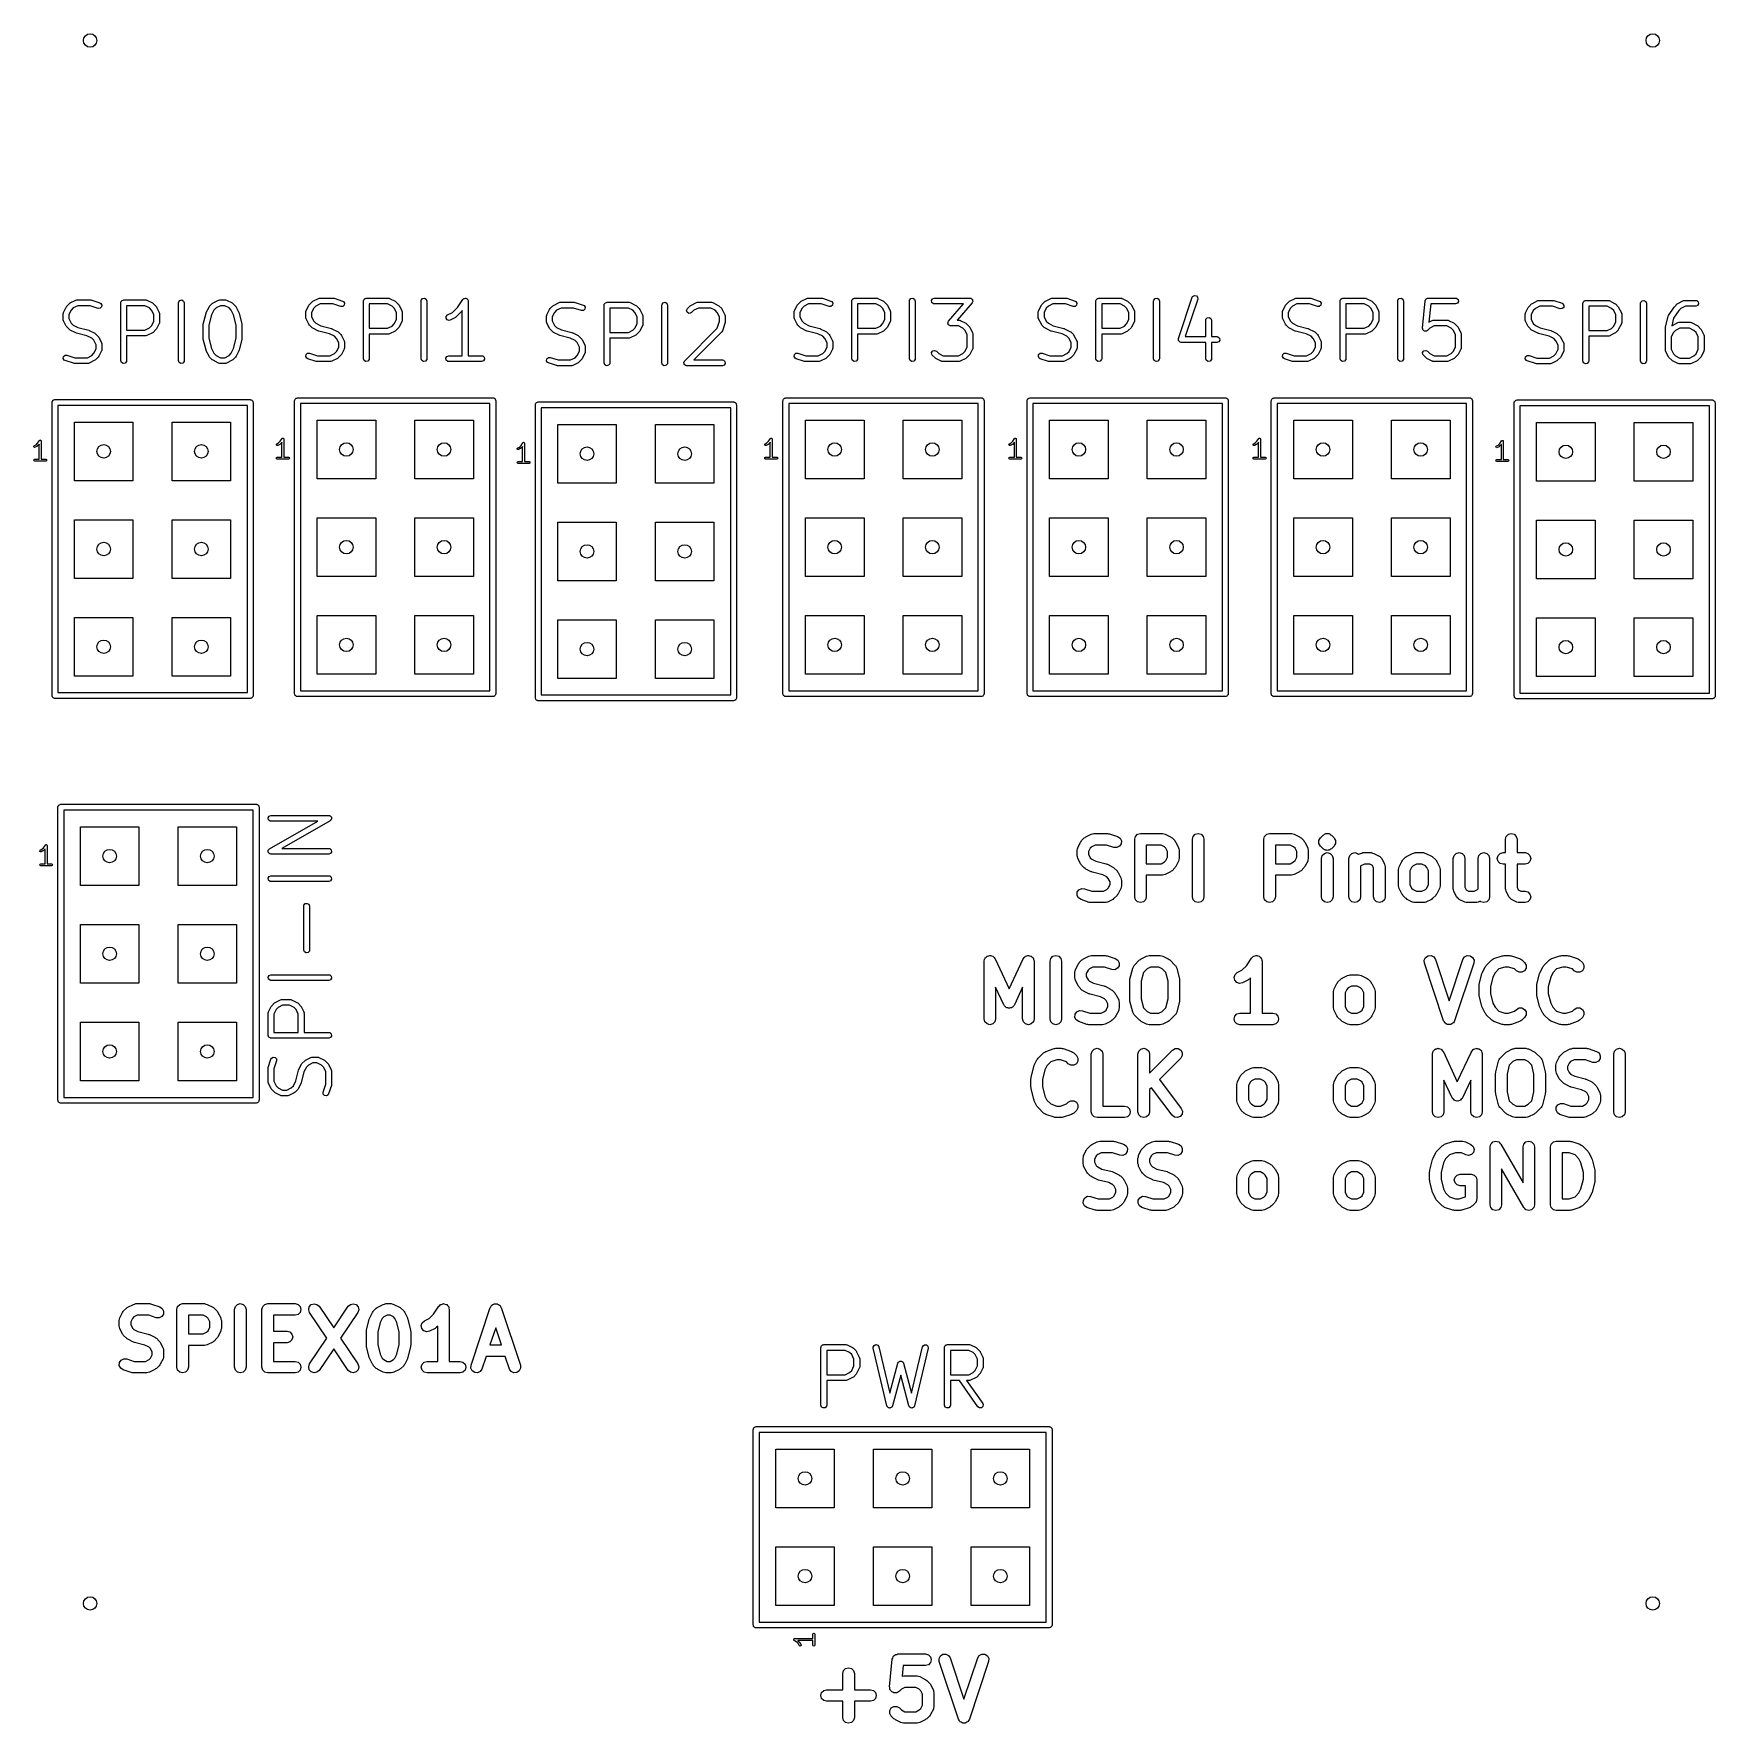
# Model space of a CAD drawing. Extents: x 4.34 to 6.06, y -6.92 to -5.19.
import ezdxf

# ---------------------------------------------------------------- set-up
doc = ezdxf.new("R2010")
doc.units = 0
doc.header["$MEASUREMENT"] = 0
doc.layers.add('BLACK', color=7, linetype='CONTINUOUS')

msp = doc.modelspace()

# ---------------------------------------------------------------- linework, layer by layer
at = {"layer": 'BLACK', "linetype": 'CONTINUOUS'}
for p, q in [((4.6281, -5.4668), (4.6337, -5.464)), ((4.6337, -5.464), (4.6347, -5.4637)), ((4.6347, -5.4637), (4.6349, -5.4638)), ((4.6349, -5.4638), (4.635, -5.4637)), ((4.635, -5.4637), (4.6491, -5.4637)), ((4.6491, -5.4637), (4.65, -5.4639)), ((4.65, -5.4639), (4.65, -5.4639)), ((4.65, -5.4639), (4.6585, -5.4667)), ((4.6801, -5.4657), (4.6806, -5.4651)), ((4.6806, -5.4651), (4.6809, -5.4644)), ((4.6809, -5.4644), (4.6812, -5.4643)), ((4.6812, -5.4643), (4.6814, -5.4641)), ((4.6814, -5.4641), (4.6821, -5.464)), ((4.6821, -5.464), (4.6828, -5.4637)), ((4.6828, -5.4637), (4.7053, -5.4637)), ((4.7053, -5.4637), (4.7063, -5.4639)), ((4.7063, -5.4639), (4.7065, -5.464)), ((4.7065, -5.464), (4.7067, -5.464)), ((4.7067, -5.464), (4.7123, -5.4668)), ((4.7391, -5.4657), (4.7404, -5.4641)), ((4.7404, -5.4641), (4.7424, -5.4638)), ((4.7424, -5.4638), (4.7442, -5.4648)), ((4.7442, -5.4648), (4.7448, -5.4667)), ((4.7762, -5.4732), (4.7816, -5.465)), ((4.7816, -5.465), (4.7823, -5.4643)), ((4.7823, -5.4643), (4.7825, -5.4642)), ((4.7825, -5.4642), (4.7826, -5.4641)), ((4.7826, -5.4641), (4.7834, -5.464)), ((4.7834, -5.464), (4.7843, -5.4637)), ((4.7843, -5.4637), (4.7844, -5.4638)), ((4.7844, -5.4638), (4.7846, -5.4638)), ((4.7846, -5.4638), (4.7853, -5.4642)), ((4.7853, -5.4642), (4.7861, -5.4645)), ((4.7861, -5.4645), (4.7862, -5.4647)), ((4.7862, -5.4647), (4.7863, -5.4648)), ((4.7863, -5.4648), (4.7866, -5.4656)), ((5.1281, -5.4668), (5.1337, -5.464)), ((5.1337, -5.464), (5.1347, -5.4637)), ((5.1347, -5.4637), (5.1349, -5.4638)), ((5.1349, -5.4638), (5.135, -5.4637)), ((5.135, -5.4637), (5.1491, -5.4637)), ((5.1491, -5.4637), (5.15, -5.4639)), ((5.15, -5.4639), (5.15, -5.4639)), ((5.15, -5.4639), (5.1585, -5.4667)), ((5.1801, -5.4657), (5.1806, -5.4651)), ((5.1806, -5.4651), (5.1809, -5.4644)), ((5.1809, -5.4644), (5.1812, -5.4643)), ((5.1812, -5.4643), (5.1814, -5.4641)), ((5.1814, -5.4641), (5.1821, -5.464)), ((5.1821, -5.464), (5.1828, -5.4637)), ((5.1828, -5.4637), (5.2053, -5.4637)), ((5.2053, -5.4637), (5.2063, -5.4639)), ((5.2063, -5.4639), (5.2065, -5.464)), ((5.2065, -5.464), (5.2067, -5.464)), ((5.2067, -5.464), (5.2123, -5.4668)), ((5.2391, -5.4657), (5.2404, -5.4641)), ((5.2404, -5.4641), (5.2424, -5.4638)), ((5.2424, -5.4638), (5.2442, -5.4648)), ((5.2442, -5.4648), (5.2448, -5.4667)), ((5.2615, -5.4662), (5.2625, -5.4644)), ((5.2625, -5.4644), (5.2644, -5.4637)), ((5.2644, -5.4637), (5.3009, -5.4637)), ((5.3009, -5.4637), (5.3014, -5.4638)), ((5.3014, -5.4638), (5.3015, -5.4638)), ((5.3015, -5.4638), (5.3016, -5.4638)), ((5.3016, -5.4638), (5.302, -5.4639)), ((5.302, -5.4639), (5.3026, -5.4644)), ((5.3026, -5.4644), (5.3032, -5.4648)), ((5.3032, -5.4648), (5.3033, -5.465)), ((5.3033, -5.465), (5.3035, -5.4652)), ((5.3035, -5.4652), (5.3036, -5.466)), ((5.3781, -5.4668), (5.3837, -5.464)), ((5.3837, -5.464), (5.3847, -5.4637)), ((5.3847, -5.4637), (5.3849, -5.4638)), ((5.3849, -5.4638), (5.385, -5.4637)), ((5.385, -5.4637), (5.3991, -5.4637)), ((5.3991, -5.4637), (5.4, -5.4639)), ((5.4, -5.4639), (5.4, -5.4639)), ((5.4, -5.4639), (5.4085, -5.4667)), ((5.4301, -5.4657), (5.4306, -5.4651)), ((5.4306, -5.4651), (5.4309, -5.4644)), ((5.4309, -5.4644), (5.4312, -5.4643)), ((5.4312, -5.4643), (5.4314, -5.4641)), ((5.4314, -5.4641), (5.4321, -5.464)), ((5.4321, -5.464), (5.4328, -5.4637)), ((5.4328, -5.4637), (5.4553, -5.4637)), ((5.4553, -5.4637), (5.4563, -5.4639)), ((5.4563, -5.4639), (5.4565, -5.464)), ((5.4565, -5.464), (5.4567, -5.464)), ((5.4567, -5.464), (5.4623, -5.4668)), ((5.4891, -5.4657), (5.4904, -5.4641)), ((5.4904, -5.4641), (5.4924, -5.4638)), ((5.4924, -5.4638), (5.4942, -5.4648)), ((5.4942, -5.4648), (5.4948, -5.4667)), ((5.5144, -5.5051), (5.5285, -5.4629)), ((5.5341, -5.4648), (5.5213, -5.5031)), ((5.5285, -5.4629), (5.5289, -5.462)), ((5.5289, -5.462), (5.5307, -5.461)), ((5.5307, -5.461), (5.5327, -5.4613)), ((5.5327, -5.4613), (5.534, -5.4628)), ((5.534, -5.4628), (5.5341, -5.4648)), ((5.6281, -5.4668), (5.6337, -5.464)), ((5.6337, -5.464), (5.6347, -5.4637)), ((5.6347, -5.4637), (5.6349, -5.4638)), ((5.6349, -5.4638), (5.635, -5.4637)), ((5.635, -5.4637), (5.6491, -5.4637)), ((5.6491, -5.4637), (5.65, -5.4639)), ((5.65, -5.4639), (5.65, -5.4639)), ((5.65, -5.4639), (5.6585, -5.4667)), ((5.6801, -5.4657), (5.6806, -5.4651)), ((5.6806, -5.4651), (5.6809, -5.4644)), ((5.6809, -5.4644), (5.6812, -5.4643)), ((5.6812, -5.4643), (5.6814, -5.4641)), ((5.6814, -5.4641), (5.6821, -5.464)), ((5.6821, -5.464), (5.6828, -5.4637)), ((5.6828, -5.4637), (5.7053, -5.4637)), ((5.7053, -5.4637), (5.7063, -5.4639)), ((5.7063, -5.4639), (5.7065, -5.464)), ((5.7065, -5.464), (5.7067, -5.464)), ((5.7067, -5.464), (5.7123, -5.4668)), ((5.7391, -5.4657), (5.7404, -5.4641)), ((5.7404, -5.4641), (5.7424, -5.4638)), ((5.7424, -5.4638), (5.7442, -5.4648)), ((5.7442, -5.4648), (5.7448, -5.4667)), ((5.7674, -5.4654), (5.7678, -5.4649)), ((5.7678, -5.4649), (5.7681, -5.4644)), ((5.7681, -5.4644), (5.7685, -5.4643)), ((5.7685, -5.4643), (5.7688, -5.464)), ((5.7688, -5.464), (5.7694, -5.4639)), ((5.7694, -5.4639), (5.77, -5.4637)), ((5.77, -5.4637), (5.7981, -5.4637)), ((5.7981, -5.4637), (5.7991, -5.4639)), ((5.7991, -5.4639), (5.8007, -5.4652)), ((5.8007, -5.4652), (5.801, -5.4672)), ((4.3724, -5.4798), (4.3726, -5.4788)), ((4.3724, -5.4854), (4.3724, -5.4798)), ((4.3726, -5.4788), (4.3727, -5.4787)), ((4.3727, -5.4785), (4.3755, -5.4729)), ((4.3727, -5.4787), (4.3727, -5.4785)), ((4.3755, -5.4729), (4.3761, -5.4722)), ((4.3761, -5.4721), (4.3789, -5.4693)), ((4.3761, -5.4722), (4.3761, -5.4721)), ((4.3806, -5.4759), (4.3783, -5.4805)), ((4.3783, -5.4805), (4.3783, -5.4847)), ((4.3789, -5.4693), (4.3796, -5.4688)), ((4.3796, -5.4688), (4.3797, -5.4687)), ((4.3797, -5.4687), (4.3853, -5.4659)), ((4.3827, -5.4738), (4.3806, -5.4759)), ((4.3873, -5.4715), (4.3827, -5.4738)), ((4.3853, -5.4659), (4.3863, -5.4656)), ((4.3863, -5.4656), (4.3864, -5.4657)), ((4.3864, -5.4657), (4.3866, -5.4656)), ((4.3866, -5.4656), (4.4007, -5.4656)), ((4.4002, -5.4715), (4.3873, -5.4715)), ((4.4082, -5.4742), (4.4002, -5.4715)), ((4.4007, -5.4656), (4.4015, -5.4658)), ((4.4015, -5.4658), (4.4016, -5.4658)), ((4.4016, -5.4658), (4.41, -5.4686)), ((4.4102, -5.4741), (4.4082, -5.4742)), ((4.41, -5.4686), (4.4109, -5.4691)), ((4.4117, -5.4728), (4.4102, -5.4741)), ((4.4109, -5.4691), (4.412, -5.4708)), ((4.412, -5.4708), (4.4117, -5.4728)), ((4.4315, -5.468), (4.4316, -5.4679)), ((4.4315, -5.4682), (4.4315, -5.468)), ((4.4315, -5.4686), (4.4315, -5.4682)), ((4.4315, -5.5276), (4.4315, -5.4686)), ((4.4316, -5.4675), (4.4321, -5.467)), ((4.4316, -5.4679), (4.4316, -5.4675)), ((4.4321, -5.467), (4.4325, -5.4663)), ((4.4325, -5.4663), (4.4328, -5.4662)), ((4.4328, -5.4662), (4.4329, -5.466)), ((4.4329, -5.466), (4.4337, -5.4659)), ((4.4337, -5.4659), (4.4344, -5.4656)), ((4.4344, -5.4656), (4.4569, -5.4656)), ((4.4562, -5.4715), (4.4374, -5.4715)), ((4.4374, -5.4715), (4.4374, -5.4965)), ((4.4608, -5.4738), (4.4562, -5.4715)), ((4.4569, -5.4656), (4.4579, -5.4658)), ((4.4579, -5.4658), (4.4581, -5.4659)), ((4.4581, -5.4659), (4.4582, -5.4659)), ((4.4582, -5.4659), (4.4639, -5.4687)), ((4.4629, -5.4759), (4.4608, -5.4738)), ((4.4652, -5.4805), (4.4629, -5.4759)), ((4.4639, -5.4687), (4.4646, -5.4693)), ((4.4646, -5.4693), (4.4646, -5.4693)), ((4.4646, -5.4693), (4.4674, -5.4721)), ((4.4652, -5.4875), (4.4652, -5.4805)), ((4.4674, -5.4721), (4.4679, -5.4728)), ((4.4679, -5.4728), (4.468, -5.4729)), ((4.468, -5.4729), (4.4708, -5.4785)), ((4.4708, -5.4785), (4.4711, -5.4795)), ((4.4711, -5.4795), (4.471, -5.4796)), ((4.471, -5.4796), (4.4711, -5.4798)), ((4.4711, -5.4798), (4.4711, -5.4882)), ((4.4905, -5.4686), (4.4907, -5.4675)), ((4.4905, -5.5276), (4.4905, -5.4686)), ((4.4907, -5.4675), (4.492, -5.466)), ((4.492, -5.466), (4.494, -5.4656)), ((4.494, -5.4656), (4.4957, -5.4667)), ((4.4957, -5.4667), (4.4964, -5.4686)), ((4.4964, -5.4686), (4.4964, -5.5276)), ((4.5159, -5.4903), (4.5187, -5.4791)), ((4.5187, -5.4791), (4.5189, -5.4786)), ((4.5189, -5.4785), (4.5218, -5.4729)), ((4.5189, -5.4786), (4.5189, -5.4785)), ((4.5244, -5.4808), (4.5217, -5.4914)), ((4.5218, -5.4729), (4.5223, -5.4722)), ((4.5223, -5.4721), (4.5251, -5.4693)), ((4.5223, -5.4722), (4.5223, -5.4721)), ((4.5268, -5.4759), (4.5244, -5.4808)), ((4.5251, -5.4693), (4.5258, -5.4688)), ((4.5258, -5.4688), (4.5259, -5.4687)), ((4.5259, -5.4687), (4.5315, -5.4659)), ((4.529, -5.4738), (4.5268, -5.4759)), ((4.5335, -5.4715), (4.529, -5.4738)), ((4.5315, -5.4659), (4.5325, -5.4656)), ((4.5325, -5.4656), (4.5327, -5.4657)), ((4.5327, -5.4657), (4.5328, -5.4656)), ((4.5328, -5.4656), (4.5385, -5.4656)), ((4.5378, -5.4715), (4.5335, -5.4715)), ((4.5423, -5.4738), (4.5378, -5.4715)), ((4.5385, -5.4656), (4.5395, -5.4658)), ((4.5395, -5.4658), (4.5396, -5.4659)), ((4.5396, -5.4659), (4.5398, -5.4659)), ((4.5398, -5.4659), (4.5454, -5.4687)), ((4.5445, -5.4759), (4.5423, -5.4738)), ((4.5469, -5.4808), (4.5445, -5.4759)), ((4.5454, -5.4687), (4.5461, -5.4693)), ((4.5461, -5.4693), (4.5462, -5.4693)), ((4.5462, -5.4693), (4.549, -5.4721)), ((4.5496, -5.4914), (4.5469, -5.4808)), ((4.549, -5.4721), (4.5495, -5.4728)), ((4.5495, -5.4728), (4.5495, -5.4729)), ((4.5495, -5.4729), (4.5523, -5.4785)), ((4.5523, -5.4785), (4.5525, -5.479)), ((4.5525, -5.479), (4.5526, -5.4791)), ((4.5526, -5.4791), (4.5554, -5.4903)), ((4.6208, -5.4779), (4.621, -5.4769)), ((4.6208, -5.4835), (4.6208, -5.4779)), ((4.621, -5.4769), (4.6211, -5.4768)), ((4.6211, -5.4766), (4.624, -5.471)), ((4.6211, -5.4768), (4.6211, -5.4766)), ((4.624, -5.471), (4.6245, -5.4703)), ((4.6245, -5.4702), (4.6273, -5.4674)), ((4.6245, -5.4703), (4.6245, -5.4702)), ((4.629, -5.474), (4.6267, -5.4786)), ((4.6267, -5.4786), (4.6267, -5.4828)), ((4.6273, -5.4674), (4.628, -5.4669)), ((4.628, -5.4669), (4.6281, -5.4668)), ((4.6312, -5.4719), (4.629, -5.474)), ((4.6357, -5.4696), (4.6312, -5.4719)), ((4.6486, -5.4696), (4.6357, -5.4696)), ((4.6566, -5.4723), (4.6486, -5.4696)), ((4.6586, -5.4722), (4.6566, -5.4723)), ((4.6585, -5.4667), (4.6594, -5.4672)), ((4.6601, -5.4709), (4.6586, -5.4722)), ((4.6594, -5.4672), (4.6604, -5.4689)), ((4.6604, -5.4689), (4.6601, -5.4709)), ((4.6799, -5.4662), (4.68, -5.466)), ((4.6799, -5.4663), (4.6799, -5.4662)), ((4.6799, -5.4667), (4.6799, -5.4663)), ((4.6799, -5.5257), (4.6799, -5.4667)), ((4.68, -5.466), (4.6801, -5.4657)), ((4.7046, -5.4696), (4.6858, -5.4696)), ((4.6858, -5.4696), (4.6858, -5.4946)), ((4.7092, -5.4719), (4.7046, -5.4696)), ((4.7113, -5.474), (4.7092, -5.4719)), ((4.7136, -5.4786), (4.7113, -5.474)), ((4.7123, -5.4668), (4.713, -5.4674)), ((4.713, -5.4674), (4.713, -5.4674)), ((4.713, -5.4674), (4.7159, -5.4702)), ((4.7136, -5.4857), (4.7136, -5.4786)), ((4.7159, -5.4702), (4.7164, -5.4709)), ((4.7164, -5.4709), (4.7164, -5.471)), ((4.7164, -5.471), (4.7192, -5.4766)), ((4.7192, -5.4766), (4.7195, -5.4776)), ((4.7195, -5.4776), (4.7195, -5.4777)), ((4.7195, -5.4777), (4.7195, -5.4779)), ((4.7195, -5.4779), (4.7195, -5.4864)), ((4.7389, -5.4667), (4.7391, -5.4657)), ((4.7389, -5.5257), (4.7389, -5.4667)), ((4.7448, -5.4667), (4.7448, -5.5257)), ((4.7644, -5.4844), (4.7645, -5.4824)), ((4.7645, -5.4824), (4.7659, -5.4809)), ((4.7659, -5.4809), (4.7711, -5.4783)), ((4.7711, -5.4783), (4.7762, -5.4732)), ((4.7805, -5.4772), (4.7749, -5.4828)), ((4.7806, -5.4771), (4.7805, -5.4772)), ((4.7809, -5.4767), (4.7806, -5.4771)), ((4.7811, -5.4764), (4.7809, -5.4767)), ((4.7811, -5.5228), (4.7811, -5.4764)), ((4.7866, -5.4656), (4.787, -5.4663)), ((4.787, -5.4663), (4.787, -5.4665)), ((4.787, -5.4665), (4.787, -5.4667)), ((4.787, -5.4667), (4.787, -5.5228)), ((4.8673, -5.4822), (4.8675, -5.4812)), ((4.8673, -5.4878), (4.8673, -5.4822)), ((4.8675, -5.4812), (4.8676, -5.481)), ((4.8676, -5.4808), (4.8704, -5.4752)), ((4.8676, -5.481), (4.8676, -5.4808)), ((4.8704, -5.4752), (4.8709, -5.4745)), ((4.8709, -5.4745), (4.871, -5.4745)), ((4.871, -5.4745), (4.8738, -5.4716)), ((4.8755, -5.4783), (4.8732, -5.4829)), ((4.8738, -5.4716), (4.8745, -5.4711)), ((4.8745, -5.4711), (4.8802, -5.4683)), ((4.8745, -5.4711), (4.8745, -5.4711)), ((4.8776, -5.4762), (4.8755, -5.4783)), ((4.8822, -5.4739), (4.8776, -5.4762)), ((4.8802, -5.4683), (4.8811, -5.468)), ((4.8811, -5.468), (4.8813, -5.468)), ((4.8813, -5.468), (4.8815, -5.468)), ((4.8815, -5.468), (4.8955, -5.468)), ((4.8951, -5.4739), (4.8822, -5.4739)), ((4.903, -5.4765), (4.8951, -5.4739)), ((4.8955, -5.468), (4.8964, -5.4681)), ((4.8964, -5.4681), (4.8965, -5.4681)), ((4.8965, -5.4681), (4.9049, -5.4709)), ((4.9051, -5.4765), (4.903, -5.4765)), ((4.9049, -5.4709), (4.9058, -5.4714)), ((4.9066, -5.4751), (4.9051, -5.4765)), ((4.9058, -5.4714), (4.9069, -5.4731)), ((4.9069, -5.4731), (4.9066, -5.4751)), ((4.9263, -5.4709), (4.9264, -5.4705)), ((4.9263, -5.53), (4.9263, -5.4709)), ((4.9264, -5.4703), (4.9265, -5.4699)), ((4.9264, -5.4704), (4.9264, -5.4703)), ((4.9264, -5.4705), (4.9264, -5.4704)), ((4.9265, -5.4699), (4.927, -5.4693)), ((4.927, -5.4693), (4.9274, -5.4687)), ((4.9274, -5.4687), (4.9276, -5.4686)), ((4.9276, -5.4686), (4.9278, -5.4684)), ((4.9278, -5.4684), (4.9286, -5.4682)), ((4.9286, -5.4682), (4.9293, -5.468)), ((4.9293, -5.468), (4.9518, -5.468)), ((4.9511, -5.4739), (4.9322, -5.4739)), ((4.9322, -5.4739), (4.9322, -5.4989)), ((4.9557, -5.4762), (4.9511, -5.4739)), ((4.9518, -5.468), (4.9528, -5.4681)), ((4.9528, -5.4681), (4.9529, -5.4683)), ((4.9529, -5.4683), (4.9531, -5.4683)), ((4.9531, -5.4683), (4.9587, -5.4711)), ((4.9578, -5.4783), (4.9557, -5.4762)), ((4.9601, -5.4829), (4.9578, -5.4783)), ((4.9587, -5.4711), (4.9594, -5.4716)), ((4.9594, -5.4716), (4.9595, -5.4716)), ((4.9595, -5.4716), (4.9623, -5.4745)), ((4.9623, -5.4745), (4.9628, -5.4752)), ((4.9628, -5.4752), (4.9629, -5.4752)), ((4.9629, -5.4752), (4.9657, -5.4808)), ((4.9657, -5.4808), (4.966, -5.4818)), ((4.966, -5.4818), (4.9659, -5.482)), ((4.9659, -5.482), (4.966, -5.4822)), ((4.966, -5.4822), (4.966, -5.4906)), ((4.9854, -5.4709), (4.9856, -5.4699)), ((4.9854, -5.53), (4.9854, -5.4709)), ((4.9856, -5.4699), (4.9869, -5.4684)), ((4.9869, -5.4684), (4.9889, -5.468)), ((4.9889, -5.468), (4.9906, -5.469)), ((4.9906, -5.469), (4.9913, -5.4709)), ((4.9913, -5.4709), (4.9913, -5.53)), ((5.0107, -5.4763), (5.0116, -5.4745)), ((5.0112, -5.4782), (5.0107, -5.4763)), ((5.0129, -5.4794), (5.0112, -5.4782)), ((5.0116, -5.4745), (5.0144, -5.4716)), ((5.0149, -5.4792), (5.0129, -5.4794)), ((5.0144, -5.4716), (5.0151, -5.4711)), ((5.0157, -5.4786), (5.0149, -5.4792)), ((5.0151, -5.4711), (5.0208, -5.4683)), ((5.0151, -5.4711), (5.0151, -5.4711)), ((5.0182, -5.4762), (5.0157, -5.4786)), ((5.0228, -5.4739), (5.0182, -5.4762)), ((5.0208, -5.4683), (5.0218, -5.468)), ((5.0218, -5.468), (5.0219, -5.468)), ((5.0219, -5.468), (5.0221, -5.468)), ((5.0221, -5.468), (5.0362, -5.468)), ((5.0355, -5.4739), (5.0228, -5.4739)), ((5.04, -5.4762), (5.0355, -5.4739)), ((5.0362, -5.468), (5.0372, -5.4681)), ((5.0372, -5.4681), (5.0373, -5.4683)), ((5.0373, -5.4683), (5.0375, -5.4683)), ((5.0375, -5.4683), (5.0431, -5.4711)), ((5.0422, -5.4783), (5.04, -5.4762)), ((5.0444, -5.4829), (5.0422, -5.4783)), ((5.0431, -5.4711), (5.0438, -5.4716)), ((5.0438, -5.4716), (5.0439, -5.4716)), ((5.0439, -5.4716), (5.0467, -5.4745)), ((5.0467, -5.4745), (5.0472, -5.4752)), ((5.0472, -5.4752), (5.0472, -5.4752)), ((5.0472, -5.4752), (5.05, -5.4808)), ((5.05, -5.4808), (5.0503, -5.4818)), ((5.0503, -5.4818), (5.0503, -5.482)), ((5.0503, -5.482), (5.0504, -5.4822)), ((5.0504, -5.4822), (5.0504, -5.4878)), ((5.1208, -5.4779), (5.121, -5.4769)), ((5.1208, -5.4835), (5.1208, -5.4779)), ((5.121, -5.4769), (5.1211, -5.4768)), ((5.1211, -5.4766), (5.124, -5.471)), ((5.1211, -5.4768), (5.1211, -5.4766)), ((5.124, -5.471), (5.1245, -5.4703)), ((5.1245, -5.4702), (5.1273, -5.4674)), ((5.1245, -5.4703), (5.1245, -5.4702)), ((5.129, -5.474), (5.1267, -5.4786)), ((5.1267, -5.4786), (5.1267, -5.4828)), ((5.1273, -5.4674), (5.128, -5.4669)), ((5.128, -5.4669), (5.1281, -5.4668)), ((5.1312, -5.4719), (5.129, -5.474)), ((5.1357, -5.4696), (5.1312, -5.4719)), ((5.1486, -5.4696), (5.1357, -5.4696)), ((5.1566, -5.4723), (5.1486, -5.4696)), ((5.1586, -5.4722), (5.1566, -5.4723)), ((5.1585, -5.4667), (5.1594, -5.4672)), ((5.1601, -5.4709), (5.1586, -5.4722)), ((5.1594, -5.4672), (5.1604, -5.4689)), ((5.1604, -5.4689), (5.1601, -5.4709)), ((5.1799, -5.4662), (5.18, -5.466)), ((5.1799, -5.4663), (5.1799, -5.4662)), ((5.1799, -5.4667), (5.1799, -5.4663)), ((5.1799, -5.5257), (5.1799, -5.4667)), ((5.18, -5.466), (5.1801, -5.4657)), ((5.2046, -5.4696), (5.1858, -5.4696)), ((5.1858, -5.4696), (5.1858, -5.4946)), ((5.2092, -5.4719), (5.2046, -5.4696)), ((5.2113, -5.474), (5.2092, -5.4719)), ((5.2136, -5.4786), (5.2113, -5.474)), ((5.2123, -5.4668), (5.213, -5.4674)), ((5.213, -5.4674), (5.213, -5.4674)), ((5.213, -5.4674), (5.2159, -5.4702)), ((5.2136, -5.4857), (5.2136, -5.4786)), ((5.2159, -5.4702), (5.2164, -5.4709)), ((5.2164, -5.4709), (5.2164, -5.471)), ((5.2164, -5.471), (5.2192, -5.4766)), ((5.2192, -5.4766), (5.2195, -5.4776)), ((5.2195, -5.4776), (5.2195, -5.4777)), ((5.2195, -5.4777), (5.2195, -5.4779)), ((5.2195, -5.4779), (5.2195, -5.4864)), ((5.2389, -5.4667), (5.2391, -5.4657)), ((5.2389, -5.5257), (5.2389, -5.4667)), ((5.2448, -5.4667), (5.2448, -5.5257)), ((5.2618, -5.4681), (5.2615, -5.4662)), ((5.2634, -5.4694), (5.2618, -5.4681)), ((5.2644, -5.4696), (5.2634, -5.4694)), ((5.2944, -5.4696), (5.2644, -5.4696)), ((5.279, -5.4872), (5.2944, -5.4696)), ((5.3032, -5.4686), (5.2878, -5.4862)), ((5.3035, -5.4679), (5.3032, -5.4686)), ((5.3039, -5.4672), (5.3035, -5.4679)), ((5.3036, -5.466), (5.3039, -5.4667)), ((5.3039, -5.4667), (5.3038, -5.4669)), ((5.3038, -5.4669), (5.3039, -5.4672)), ((5.3708, -5.4779), (5.371, -5.4769)), ((5.3708, -5.4835), (5.3708, -5.4779)), ((5.371, -5.4769), (5.3711, -5.4768)), ((5.3711, -5.4766), (5.374, -5.471)), ((5.3711, -5.4768), (5.3711, -5.4766)), ((5.374, -5.471), (5.3745, -5.4703)), ((5.3745, -5.4702), (5.3773, -5.4674)), ((5.3745, -5.4703), (5.3745, -5.4702)), ((5.379, -5.474), (5.3767, -5.4786)), ((5.3767, -5.4786), (5.3767, -5.4828)), ((5.3773, -5.4674), (5.378, -5.4669)), ((5.378, -5.4669), (5.3781, -5.4668)), ((5.3812, -5.4719), (5.379, -5.474)), ((5.3857, -5.4696), (5.3812, -5.4719)), ((5.3986, -5.4696), (5.3857, -5.4696)), ((5.4066, -5.4723), (5.3986, -5.4696)), ((5.4086, -5.4722), (5.4066, -5.4723)), ((5.4085, -5.4667), (5.4094, -5.4672)), ((5.4101, -5.4709), (5.4086, -5.4722)), ((5.4094, -5.4672), (5.4104, -5.4689)), ((5.4104, -5.4689), (5.4101, -5.4709)), ((5.4299, -5.4662), (5.43, -5.466)), ((5.4299, -5.4663), (5.4299, -5.4662)), ((5.4299, -5.4667), (5.4299, -5.4663)), ((5.4299, -5.5257), (5.4299, -5.4667)), ((5.43, -5.466), (5.4301, -5.4657)), ((5.4546, -5.4696), (5.4358, -5.4696)), ((5.4358, -5.4696), (5.4358, -5.4946)), ((5.4592, -5.4719), (5.4546, -5.4696)), ((5.4613, -5.474), (5.4592, -5.4719)), ((5.4636, -5.4786), (5.4613, -5.474)), ((5.4623, -5.4668), (5.463, -5.4674)), ((5.463, -5.4674), (5.463, -5.4674)), ((5.463, -5.4674), (5.4659, -5.4702)), ((5.4636, -5.4857), (5.4636, -5.4786)), ((5.4659, -5.4702), (5.4664, -5.4709)), ((5.4664, -5.4709), (5.4664, -5.471)), ((5.4664, -5.471), (5.4692, -5.4766)), ((5.4692, -5.4766), (5.4695, -5.4776)), ((5.4695, -5.4776), (5.4695, -5.4777)), ((5.4695, -5.4777), (5.4695, -5.4779)), ((5.4695, -5.4779), (5.4695, -5.4864)), ((5.4889, -5.4667), (5.4891, -5.4657)), ((5.4889, -5.5257), (5.4889, -5.4667)), ((5.4948, -5.4667), (5.4948, -5.5257)), ((5.6208, -5.4779), (5.621, -5.4769)), ((5.6208, -5.4835), (5.6208, -5.4779)), ((5.621, -5.4769), (5.6211, -5.4768)), ((5.6211, -5.4766), (5.624, -5.471)), ((5.6211, -5.4768), (5.6211, -5.4766)), ((5.624, -5.471), (5.6245, -5.4703)), ((5.6245, -5.4702), (5.6273, -5.4674)), ((5.6245, -5.4703), (5.6245, -5.4702)), ((5.629, -5.474), (5.6267, -5.4786)), ((5.6267, -5.4786), (5.6267, -5.4828)), ((5.6273, -5.4674), (5.628, -5.4669)), ((5.628, -5.4669), (5.6281, -5.4668)), ((5.6312, -5.4719), (5.629, -5.474)), ((5.6357, -5.4696), (5.6312, -5.4719)), ((5.6486, -5.4696), (5.6357, -5.4696)), ((5.6566, -5.4723), (5.6486, -5.4696)), ((5.6586, -5.4722), (5.6566, -5.4723)), ((5.6585, -5.4667), (5.6594, -5.4672)), ((5.6601, -5.4709), (5.6586, -5.4722)), ((5.6594, -5.4672), (5.6604, -5.4689)), ((5.6604, -5.4689), (5.6601, -5.4709)), ((5.6799, -5.4662), (5.68, -5.466)), ((5.6799, -5.4663), (5.6799, -5.4662)), ((5.6799, -5.4667), (5.6799, -5.4663)), ((5.6799, -5.5257), (5.6799, -5.4667)), ((5.68, -5.466), (5.6801, -5.4657)), ((5.7046, -5.4696), (5.6858, -5.4696)), ((5.6858, -5.4696), (5.6858, -5.4946)), ((5.7092, -5.4719), (5.7046, -5.4696)), ((5.7113, -5.474), (5.7092, -5.4719)), ((5.7136, -5.4786), (5.7113, -5.474)), ((5.7123, -5.4668), (5.713, -5.4674)), ((5.713, -5.4674), (5.713, -5.4674)), ((5.713, -5.4674), (5.7159, -5.4702)), ((5.7136, -5.4857), (5.7136, -5.4786)), ((5.7159, -5.4702), (5.7164, -5.4709)), ((5.7164, -5.4709), (5.7164, -5.471)), ((5.7164, -5.471), (5.7192, -5.4766)), ((5.7192, -5.4766), (5.7195, -5.4776)), ((5.7195, -5.4776), (5.7195, -5.4777)), ((5.7195, -5.4777), (5.7195, -5.4779)), ((5.7195, -5.4779), (5.7195, -5.4864)), ((5.7389, -5.4667), (5.7391, -5.4657)), ((5.7389, -5.5257), (5.7389, -5.4667)), ((5.7448, -5.4667), (5.7448, -5.5257)), ((5.7643, -5.4945), (5.7671, -5.4664)), ((5.7671, -5.4662), (5.7672, -5.466)), ((5.7671, -5.4664), (5.7671, -5.4662)), ((5.7671, -5.4662), (5.7671, -5.4662)), ((5.7672, -5.466), (5.7674, -5.4654)), ((5.7727, -5.4696), (5.7708, -5.4883)), ((5.7981, -5.4696), (5.7727, -5.4696)), ((5.8, -5.4689), (5.7981, -5.4696)), ((5.801, -5.4672), (5.8, -5.4689)), ((5.8695, -5.4802), (5.8696, -5.4792)), ((5.8695, -5.4858), (5.8695, -5.4802)), ((5.8696, -5.4792), (5.8698, -5.4791)), ((5.8698, -5.4789), (5.8726, -5.4733)), ((5.8698, -5.4791), (5.8698, -5.4789)), ((5.8726, -5.4733), (5.8731, -5.4726)), ((5.8731, -5.4725), (5.876, -5.4697)), ((5.8731, -5.4726), (5.8731, -5.4725)), ((5.8777, -5.4763), (5.8754, -5.4809)), ((5.8754, -5.4809), (5.8754, -5.4851)), ((5.876, -5.4697), (5.8767, -5.4692)), ((5.8767, -5.4691), (5.8823, -5.4663)), ((5.8767, -5.4692), (5.8767, -5.4691)), ((5.8798, -5.4742), (5.8777, -5.4763)), ((5.8844, -5.4719), (5.8798, -5.4742)), ((5.8823, -5.4663), (5.8833, -5.466)), ((5.8833, -5.466), (5.8835, -5.4661)), ((5.8835, -5.4661), (5.8837, -5.466)), ((5.8837, -5.466), (5.8977, -5.466)), ((5.8972, -5.4719), (5.8844, -5.4719)), ((5.9052, -5.4746), (5.8972, -5.4719)), ((5.8977, -5.466), (5.8986, -5.4662)), ((5.8986, -5.4662), (5.8987, -5.4662)), ((5.8987, -5.4662), (5.9071, -5.469)), ((5.9072, -5.4745), (5.9052, -5.4746)), ((5.9071, -5.469), (5.908, -5.4695)), ((5.9088, -5.4732), (5.9072, -5.4745)), ((5.908, -5.4695), (5.9091, -5.4712)), ((5.9091, -5.4712), (5.9088, -5.4732)), ((5.9285, -5.469), (5.9286, -5.4686)), ((5.9285, -5.528), (5.9285, -5.469)), ((5.9286, -5.4683), (5.9287, -5.4679)), ((5.9286, -5.4684), (5.9286, -5.4683)), ((5.9286, -5.4686), (5.9286, -5.4684)), ((5.9287, -5.4679), (5.9292, -5.4674)), ((5.9292, -5.4674), (5.9296, -5.4667)), ((5.9296, -5.4667), (5.9298, -5.4666)), ((5.9298, -5.4666), (5.93, -5.4664)), ((5.93, -5.4664), (5.9308, -5.4663)), ((5.9308, -5.4663), (5.9315, -5.466)), ((5.9315, -5.466), (5.954, -5.466)), ((5.9533, -5.4719), (5.9344, -5.4719)), ((5.9344, -5.4719), (5.9344, -5.4969)), ((5.9578, -5.4742), (5.9533, -5.4719)), ((5.954, -5.466), (5.955, -5.4662)), ((5.955, -5.4662), (5.9551, -5.4663)), ((5.9551, -5.4663), (5.9553, -5.4663)), ((5.9553, -5.4663), (5.9609, -5.4691)), ((5.96, -5.4763), (5.9578, -5.4742)), ((5.9623, -5.4809), (5.96, -5.4763)), ((5.9609, -5.4691), (5.9616, -5.4697)), ((5.9616, -5.4697), (5.9617, -5.4697)), ((5.9617, -5.4697), (5.9645, -5.4725)), ((5.9623, -5.4879), (5.9623, -5.4809)), ((5.9645, -5.4725), (5.965, -5.4732)), ((5.965, -5.4732), (5.965, -5.4733)), ((5.965, -5.4733), (5.9679, -5.4789)), ((5.9679, -5.4789), (5.9682, -5.4799)), ((5.9682, -5.4799), (5.9681, -5.48)), ((5.9681, -5.48), (5.9682, -5.4802)), ((5.9682, -5.4802), (5.9682, -5.4886)), ((5.9876, -5.469), (5.9878, -5.4679)), ((5.9876, -5.528), (5.9876, -5.469)), ((5.9878, -5.4679), (5.9891, -5.4664)), ((5.9891, -5.4664), (5.991, -5.466)), ((5.991, -5.466), (5.9928, -5.4671)), ((5.9928, -5.4671), (5.9935, -5.469)), ((5.9935, -5.469), (5.9935, -5.528)), ((6.013, -5.4936), (6.0158, -5.4823)), ((6.0158, -5.4823), (6.0162, -5.4814)), ((6.0162, -5.4814), (6.0218, -5.4729)), ((6.0162, -5.4814), (6.0162, -5.4814)), ((6.0266, -5.4765), (6.0214, -5.4842)), ((6.0218, -5.4729), (6.0221, -5.4726)), ((6.0221, -5.4726), (6.0222, -5.4725)), ((6.0222, -5.4725), (6.025, -5.4697)), ((6.025, -5.4697), (6.0257, -5.4692)), ((6.0257, -5.4692), (6.0258, -5.4691)), ((6.0258, -5.4691), (6.0314, -5.4663)), ((6.0288, -5.4742), (6.0266, -5.4765)), ((6.0334, -5.4719), (6.0288, -5.4742)), ((6.0314, -5.4663), (6.0324, -5.466)), ((6.0324, -5.466), (6.0325, -5.4661)), ((6.0325, -5.4661), (6.0327, -5.466)), ((6.0327, -5.466), (6.044, -5.466)), ((6.044, -5.4719), (6.0334, -5.4719)), ((6.044, -5.466), (6.045, -5.4662)), ((6.0459, -5.4712), (6.044, -5.4719)), ((6.045, -5.4662), (6.0465, -5.4675)), ((6.0469, -5.4695), (6.0459, -5.4712)), ((6.0465, -5.4675), (6.0469, -5.4695)), ((4.3725, -5.4856), (4.3724, -5.4854)), ((4.3724, -5.4858), (4.3725, -5.4856)), ((4.3727, -5.4868), (4.3724, -5.4858)), ((4.3755, -5.4924), (4.3727, -5.4868)), ((4.3756, -5.4924), (4.3755, -5.4924)), ((4.3761, -5.4931), (4.3756, -5.4924)), ((4.3789, -5.496), (4.3761, -5.4931)), ((4.3783, -5.4847), (4.3806, -5.4893)), ((4.3797, -5.4965), (4.3789, -5.496)), ((4.3789, -5.496), (4.3789, -5.496)), ((4.3853, -5.4993), (4.3797, -5.4965)), ((4.3806, -5.4893), (4.3827, -5.4914)), ((4.3827, -5.4914), (4.3876, -5.4939)), ((4.3854, -5.4993), (4.3853, -5.4993)), ((4.3859, -5.4995), (4.3854, -5.4993)), ((4.3968, -5.5023), (4.3859, -5.4995)), ((4.3876, -5.4939), (4.3986, -5.4966)), ((4.3986, -5.4966), (4.399, -5.4968)), ((4.399, -5.4968), (4.3992, -5.4968)), ((4.3992, -5.4968), (4.4048, -5.4997)), ((4.4048, -5.4997), (4.4055, -5.5002)), ((4.4374, -5.4965), (4.4562, -5.4965)), ((4.4562, -5.4965), (4.4608, -5.4943)), ((4.4639, -5.4993), (4.4582, -5.5021)), ((4.4608, -5.4943), (4.4629, -5.4921)), ((4.4629, -5.4921), (4.4652, -5.4875)), ((4.4646, -5.4988), (4.4639, -5.4993)), ((4.4639, -5.4993), (4.4639, -5.4993)), ((4.4674, -5.496), (4.4646, -5.4988)), ((4.4675, -5.4959), (4.4674, -5.496)), ((4.468, -5.4952), (4.4675, -5.4959)), ((4.4708, -5.4896), (4.468, -5.4952)), ((4.4709, -5.4893), (4.4708, -5.4894)), ((4.4708, -5.4894), (4.4708, -5.4896)), ((4.4711, -5.4882), (4.4709, -5.4893)), ((4.5158, -5.4911), (4.5159, -5.4905)), ((4.5158, -5.5051), (4.5158, -5.4911)), ((4.5159, -5.4905), (4.5159, -5.4903)), ((4.5217, -5.4914), (4.5217, -5.5048)), ((4.5496, -5.5048), (4.5496, -5.4914)), ((4.5554, -5.4903), (4.5554, -5.4909)), ((4.5554, -5.4909), (4.5555, -5.4911)), ((4.5555, -5.4911), (4.5555, -5.5051)), ((4.6209, -5.4837), (4.6208, -5.4835)), ((4.6208, -5.4839), (4.6209, -5.4837)), ((4.6211, -5.4849), (4.6208, -5.4839)), ((4.624, -5.4905), (4.6211, -5.4849)), ((4.6245, -5.4913), (4.624, -5.4905)), ((4.624, -5.4905), (4.624, -5.4905)), ((4.6273, -5.4941), (4.6245, -5.4913)), ((4.6267, -5.4828), (4.629, -5.4874)), ((4.6274, -5.4941), (4.6273, -5.4941)), ((4.6281, -5.4946), (4.6274, -5.4941)), ((4.6337, -5.4974), (4.6281, -5.4946)), ((4.629, -5.4874), (4.6312, -5.4895)), ((4.6312, -5.4895), (4.6361, -5.492)), ((4.6338, -5.4974), (4.6337, -5.4974)), ((4.6343, -5.4977), (4.6338, -5.4974)), ((4.6452, -5.5004), (4.6343, -5.4977)), ((4.6361, -5.492), (4.647, -5.4947)), ((4.647, -5.4947), (4.6475, -5.4949)), ((4.6475, -5.4949), (4.6476, -5.495)), ((4.6476, -5.495), (4.6532, -5.4978)), ((4.6532, -5.4978), (4.6539, -5.4983)), ((4.6539, -5.4983), (4.654, -5.4983)), ((4.654, -5.4983), (4.6568, -5.5011)), ((4.6858, -5.4946), (4.7046, -5.4946)), ((4.7046, -5.4946), (4.7092, -5.4924)), ((4.7123, -5.4974), (4.7067, -5.5002)), ((4.7092, -5.4924), (4.7113, -5.4902)), ((4.7113, -5.4902), (4.7136, -5.4857)), ((4.713, -5.4969), (4.7123, -5.4974)), ((4.7123, -5.4974), (4.7123, -5.4974)), ((4.7159, -5.4941), (4.713, -5.4969)), ((4.7164, -5.4933), (4.7159, -5.494)), ((4.7159, -5.494), (4.7159, -5.4941)), ((4.7192, -5.4877), (4.7164, -5.4933)), ((4.7194, -5.4874), (4.7192, -5.4875)), ((4.7192, -5.4875), (4.7192, -5.4877)), ((4.7195, -5.4864), (4.7194, -5.4874)), ((4.7656, -5.486), (4.7644, -5.4844)), ((4.7675, -5.4865), (4.7656, -5.486)), ((4.7685, -5.4862), (4.7675, -5.4865)), ((4.7741, -5.4834), (4.7685, -5.4862)), ((4.7742, -5.4833), (4.7741, -5.4834)), ((4.7749, -5.4828), (4.7742, -5.4833)), ((4.8673, -5.488), (4.8673, -5.4878)), ((4.8673, -5.4881), (4.8673, -5.488)), ((4.8676, -5.4891), (4.8673, -5.4881)), ((4.8704, -5.4947), (4.8676, -5.4891)), ((4.8705, -5.4948), (4.8704, -5.4947)), ((4.871, -5.4955), (4.8705, -5.4948)), ((4.8738, -5.4983), (4.871, -5.4955)), ((4.8732, -5.4829), (4.8732, -5.4871)), ((4.8732, -5.4871), (4.8755, -5.4917)), ((4.8745, -5.4989), (4.8738, -5.4983)), ((4.8738, -5.4983), (4.8738, -5.4983)), ((4.8802, -5.5017), (4.8745, -5.4989)), ((4.8755, -5.4917), (4.8776, -5.4938)), ((4.8776, -5.4938), (4.8825, -5.4963)), ((4.8825, -5.4963), (4.8934, -5.499)), ((4.8934, -5.499), (4.8939, -5.4992)), ((4.8939, -5.4992), (4.8941, -5.4992)), ((4.8941, -5.4992), (4.8997, -5.502)), ((4.9322, -5.4989), (4.9511, -5.4989)), ((4.9511, -5.4989), (4.9557, -5.4966)), ((4.9557, -5.4966), (4.9578, -5.4945)), ((4.9578, -5.4945), (4.9601, -5.4899)), ((4.9623, -5.4983), (4.9595, -5.5011)), ((4.9601, -5.4899), (4.9601, -5.4829)), ((4.9629, -5.4975), (4.9623, -5.4983)), ((4.9623, -5.4983), (4.9623, -5.4983)), ((4.9657, -5.4919), (4.9629, -5.4975)), ((4.9658, -5.4916), (4.9657, -5.4917)), ((4.9657, -5.4917), (4.9657, -5.4919)), ((4.966, -5.4906), (4.9658, -5.4916)), ((5.0088, -5.5279), (5.042, -5.4946)), ((5.0467, -5.4983), (5.018, -5.527)), ((5.042, -5.4946), (5.0444, -5.4873)), ((5.0444, -5.4873), (5.0444, -5.4829)), ((5.0468, -5.4982), (5.0467, -5.4983)), ((5.0469, -5.4981), (5.0468, -5.4982)), ((5.0474, -5.4972), (5.0469, -5.4981)), ((5.0502, -5.4887), (5.0474, -5.4972)), ((5.0504, -5.4878), (5.0502, -5.4887)), ((5.0502, -5.4887), (5.0502, -5.4887)), ((5.1209, -5.4837), (5.1208, -5.4835)), ((5.1208, -5.4839), (5.1209, -5.4837)), ((5.1211, -5.4849), (5.1208, -5.4839)), ((5.124, -5.4905), (5.1211, -5.4849)), ((5.1245, -5.4913), (5.124, -5.4905)), ((5.124, -5.4905), (5.124, -5.4905)), ((5.1273, -5.4941), (5.1245, -5.4913)), ((5.1267, -5.4828), (5.129, -5.4874)), ((5.1274, -5.4941), (5.1273, -5.4941)), ((5.1281, -5.4946), (5.1274, -5.4941)), ((5.1337, -5.4974), (5.1281, -5.4946)), ((5.129, -5.4874), (5.1312, -5.4895)), ((5.1312, -5.4895), (5.1361, -5.492)), ((5.1338, -5.4974), (5.1337, -5.4974)), ((5.1343, -5.4977), (5.1338, -5.4974)), ((5.1452, -5.5004), (5.1343, -5.4977)), ((5.1361, -5.492), (5.147, -5.4947)), ((5.147, -5.4947), (5.1475, -5.4949)), ((5.1475, -5.4949), (5.1476, -5.495)), ((5.1476, -5.495), (5.1532, -5.4978)), ((5.1532, -5.4978), (5.1539, -5.4983)), ((5.1539, -5.4983), (5.154, -5.4983)), ((5.154, -5.4983), (5.1568, -5.5011)), ((5.1858, -5.4946), (5.2046, -5.4946)), ((5.2046, -5.4946), (5.2092, -5.4924)), ((5.2123, -5.4974), (5.2067, -5.5002)), ((5.2092, -5.4924), (5.2113, -5.4902)), ((5.2113, -5.4902), (5.2136, -5.4857)), ((5.213, -5.4969), (5.2123, -5.4974)), ((5.2123, -5.4974), (5.2123, -5.4974)), ((5.2159, -5.4941), (5.213, -5.4969)), ((5.2164, -5.4933), (5.2159, -5.494)), ((5.2159, -5.494), (5.2159, -5.4941)), ((5.2192, -5.4877), (5.2164, -5.4933)), ((5.2194, -5.4874), (5.2192, -5.4875)), ((5.2192, -5.4875), (5.2192, -5.4877)), ((5.2195, -5.4864), (5.2194, -5.4874)), ((5.2783, -5.4891), (5.2784, -5.4889)), ((5.2786, -5.4899), (5.2783, -5.4891)), ((5.2784, -5.4887), (5.2787, -5.488)), ((5.2784, -5.4889), (5.2784, -5.4887)), ((5.2787, -5.4906), (5.2786, -5.4899)), ((5.2787, -5.488), (5.279, -5.4872)), ((5.2789, -5.4908), (5.2787, -5.4906)), ((5.279, -5.491), (5.2789, -5.4908)), ((5.2796, -5.4914), (5.279, -5.491)), ((5.2802, -5.4919), (5.2796, -5.4914)), ((5.2806, -5.492), (5.2802, -5.4919)), ((5.2807, -5.4921), (5.2806, -5.492)), ((5.2808, -5.492), (5.2807, -5.4921)), ((5.2813, -5.4921), (5.2808, -5.492)), ((5.289, -5.4921), (5.2813, -5.4921)), ((5.2878, -5.4862), (5.2897, -5.4862)), ((5.2936, -5.4944), (5.289, -5.4921)), ((5.2897, -5.4862), (5.2907, -5.4864)), ((5.2907, -5.4864), (5.2908, -5.4865)), ((5.2908, -5.4865), (5.291, -5.4865)), ((5.291, -5.4865), (5.2966, -5.4893)), ((5.2957, -5.4965), (5.2936, -5.4944)), ((5.298, -5.5011), (5.2957, -5.4965)), ((5.2966, -5.4893), (5.2974, -5.4899)), ((5.2974, -5.4899), (5.2974, -5.4899)), ((5.2974, -5.4899), (5.3002, -5.4927)), ((5.3002, -5.4927), (5.3007, -5.4934)), ((5.3007, -5.4934), (5.3008, -5.4935)), ((5.3008, -5.4935), (5.3036, -5.4991)), ((5.3036, -5.4991), (5.3039, -5.5001)), ((5.3709, -5.4837), (5.3708, -5.4835)), ((5.3708, -5.4839), (5.3709, -5.4837)), ((5.3711, -5.4849), (5.3708, -5.4839)), ((5.374, -5.4905), (5.3711, -5.4849)), ((5.3745, -5.4913), (5.374, -5.4905)), ((5.374, -5.4905), (5.374, -5.4905)), ((5.3773, -5.4941), (5.3745, -5.4913)), ((5.3767, -5.4828), (5.379, -5.4874)), ((5.3774, -5.4941), (5.3773, -5.4941)), ((5.3781, -5.4946), (5.3774, -5.4941)), ((5.3837, -5.4974), (5.3781, -5.4946)), ((5.379, -5.4874), (5.3812, -5.4895)), ((5.3812, -5.4895), (5.3861, -5.492)), ((5.3838, -5.4974), (5.3837, -5.4974)), ((5.3843, -5.4977), (5.3838, -5.4974)), ((5.3952, -5.5004), (5.3843, -5.4977)), ((5.3861, -5.492), (5.397, -5.4947)), ((5.397, -5.4947), (5.3975, -5.4949)), ((5.3975, -5.4949), (5.3976, -5.495)), ((5.3976, -5.495), (5.4032, -5.4978)), ((5.4032, -5.4978), (5.4039, -5.4983)), ((5.4039, -5.4983), (5.404, -5.4983)), ((5.404, -5.4983), (5.4068, -5.5011)), ((5.4358, -5.4946), (5.4546, -5.4946)), ((5.4546, -5.4946), (5.4592, -5.4924)), ((5.4623, -5.4974), (5.4567, -5.5002)), ((5.4592, -5.4924), (5.4613, -5.4902)), ((5.4613, -5.4902), (5.4636, -5.4857)), ((5.463, -5.4969), (5.4623, -5.4974)), ((5.4623, -5.4974), (5.4623, -5.4974)), ((5.4659, -5.4941), (5.463, -5.4969)), ((5.4664, -5.4933), (5.4659, -5.494)), ((5.4659, -5.494), (5.4659, -5.4941)), ((5.4692, -5.4877), (5.4664, -5.4933)), ((5.4694, -5.4874), (5.4692, -5.4875)), ((5.4692, -5.4875), (5.4692, -5.4877)), ((5.4695, -5.4864), (5.4694, -5.4874)), ((5.5424, -5.4864), (5.5425, -5.4853)), ((5.5424, -5.5031), (5.5424, -5.4864)), ((5.5425, -5.4853), (5.5438, -5.4838)), ((5.5438, -5.4838), (5.5458, -5.4834)), ((5.5458, -5.4834), (5.5476, -5.4845)), ((5.5476, -5.4845), (5.5483, -5.4864)), ((5.5483, -5.4864), (5.5483, -5.5031)), ((5.6209, -5.4837), (5.6208, -5.4835)), ((5.6208, -5.4839), (5.6209, -5.4837)), ((5.6211, -5.4849), (5.6208, -5.4839)), ((5.624, -5.4905), (5.6211, -5.4849)), ((5.6245, -5.4913), (5.624, -5.4905)), ((5.624, -5.4905), (5.624, -5.4905)), ((5.6273, -5.4941), (5.6245, -5.4913)), ((5.6267, -5.4828), (5.629, -5.4874)), ((5.6274, -5.4941), (5.6273, -5.4941)), ((5.6281, -5.4946), (5.6274, -5.4941)), ((5.6337, -5.4974), (5.6281, -5.4946)), ((5.629, -5.4874), (5.6312, -5.4895)), ((5.6312, -5.4895), (5.6361, -5.492)), ((5.6338, -5.4974), (5.6337, -5.4974)), ((5.6343, -5.4977), (5.6338, -5.4974)), ((5.6452, -5.5004), (5.6343, -5.4977)), ((5.6361, -5.492), (5.647, -5.4947)), ((5.647, -5.4947), (5.6475, -5.4949)), ((5.6475, -5.4949), (5.6476, -5.495)), ((5.6476, -5.495), (5.6532, -5.4978)), ((5.6532, -5.4978), (5.6539, -5.4983)), ((5.6539, -5.4983), (5.654, -5.4983)), ((5.654, -5.4983), (5.6568, -5.5011)), ((5.6858, -5.4946), (5.7046, -5.4946)), ((5.7046, -5.4946), (5.7092, -5.4924)), ((5.7123, -5.4974), (5.7067, -5.5002)), ((5.7092, -5.4924), (5.7113, -5.4902)), ((5.7113, -5.4902), (5.7136, -5.4857)), ((5.713, -5.4969), (5.7123, -5.4974)), ((5.7123, -5.4974), (5.7123, -5.4974)), ((5.7159, -5.4941), (5.713, -5.4969)), ((5.7164, -5.4933), (5.7159, -5.494)), ((5.7159, -5.494), (5.7159, -5.4941)), ((5.7192, -5.4877), (5.7164, -5.4933)), ((5.7194, -5.4874), (5.7192, -5.4875)), ((5.7192, -5.4875), (5.7192, -5.4877)), ((5.7195, -5.4864), (5.7194, -5.4874)), ((5.7645, -5.4955), (5.7643, -5.4945)), ((5.7643, -5.4945), (5.7643, -5.4945)), ((5.7643, -5.4945), (5.7643, -5.4945)), ((5.7648, -5.4965), (5.7645, -5.4955)), ((5.7656, -5.4971), (5.7648, -5.4965)), ((5.7648, -5.4965), (5.7648, -5.4965)), ((5.7648, -5.4965), (5.7648, -5.4965)), ((5.7664, -5.4976), (5.7656, -5.4971)), ((5.7674, -5.4976), (5.7664, -5.4976)), ((5.7664, -5.4976), (5.7664, -5.4976)), ((5.7664, -5.4976), (5.7664, -5.4976)), ((5.7684, -5.4975), (5.7674, -5.4976)), ((5.7693, -5.4969), (5.7684, -5.4975)), ((5.7684, -5.4975), (5.7684, -5.4975)), ((5.7684, -5.4975), (5.7684, -5.4975)), ((5.7718, -5.4944), (5.7693, -5.4969)), ((5.7708, -5.4883), (5.7743, -5.4865)), ((5.7763, -5.4921), (5.7718, -5.4944)), ((5.7743, -5.4865), (5.7753, -5.4862)), ((5.7753, -5.4862), (5.7755, -5.4863)), ((5.7755, -5.4863), (5.7756, -5.4862)), ((5.7756, -5.4862), (5.7897, -5.4862)), ((5.789, -5.4921), (5.7763, -5.4921)), ((5.7936, -5.4944), (5.789, -5.4921)), ((5.7897, -5.4862), (5.7907, -5.4864)), ((5.7907, -5.4864), (5.7908, -5.4865)), ((5.7908, -5.4865), (5.791, -5.4865)), ((5.791, -5.4865), (5.7966, -5.4893)), ((5.7957, -5.4965), (5.7936, -5.4944)), ((5.798, -5.5011), (5.7957, -5.4965)), ((5.7966, -5.4893), (5.7974, -5.4899)), ((5.7974, -5.4899), (5.7974, -5.4899)), ((5.7974, -5.4899), (5.8002, -5.4927)), ((5.8002, -5.4927), (5.8007, -5.4934)), ((5.8007, -5.4934), (5.8008, -5.4935)), ((5.8008, -5.4935), (5.8036, -5.4991)), ((5.8036, -5.4991), (5.8039, -5.5001)), ((5.8695, -5.486), (5.8695, -5.4858)), ((5.8695, -5.4862), (5.8695, -5.486)), ((5.8698, -5.4872), (5.8695, -5.4862)), ((5.8726, -5.4928), (5.8698, -5.4872)), ((5.8731, -5.4935), (5.8726, -5.4928)), ((5.8726, -5.4928), (5.8726, -5.4928)), ((5.876, -5.4964), (5.8731, -5.4935)), ((5.8754, -5.4851), (5.8777, -5.4897)), ((5.8767, -5.4969), (5.876, -5.4964)), ((5.876, -5.4964), (5.876, -5.4964)), ((5.8823, -5.4997), (5.8767, -5.4969)), ((5.8777, -5.4897), (5.8798, -5.4918)), ((5.8798, -5.4918), (5.8847, -5.4943)), ((5.8825, -5.4997), (5.8823, -5.4997)), ((5.8829, -5.4999), (5.8825, -5.4997)), ((5.8847, -5.4943), (5.8956, -5.497)), ((5.8956, -5.497), (5.8961, -5.4972)), ((5.8961, -5.4972), (5.8962, -5.4973)), ((5.8962, -5.4973), (5.9019, -5.5001)), ((5.9344, -5.4969), (5.9533, -5.4969)), ((5.9533, -5.4969), (5.9578, -5.4947)), ((5.9609, -5.4997), (5.9553, -5.5025)), ((5.9578, -5.4947), (5.96, -5.4925)), ((5.96, -5.4925), (5.9623, -5.4879)), ((5.961, -5.4997), (5.9609, -5.4997)), ((5.9617, -5.4992), (5.961, -5.4997)), ((5.9645, -5.4964), (5.9617, -5.4992)), ((5.965, -5.4956), (5.9645, -5.4963)), ((5.9645, -5.4963), (5.9645, -5.4964)), ((5.9679, -5.49), (5.965, -5.4956)), ((5.968, -5.4897), (5.9679, -5.4898)), ((5.9679, -5.4898), (5.9679, -5.49)), ((5.9682, -5.4886), (5.968, -5.4897)), ((6.0129, -5.4943), (6.013, -5.4937)), ((6.0129, -5.5168), (6.0129, -5.4943)), ((6.013, -5.4937), (6.013, -5.4936)), ((6.0211, -5.4988), (6.0188, -5.5034)), ((6.0214, -5.4842), (6.0194, -5.4922)), ((6.0194, -5.4922), (6.0201, -5.4917)), ((6.0201, -5.4916), (6.0258, -5.4888)), ((6.0201, -5.4917), (6.0201, -5.4916)), ((6.0232, -5.4967), (6.0211, -5.4988)), ((6.0278, -5.4944), (6.0232, -5.4967)), ((6.0258, -5.4888), (6.0267, -5.4885)), ((6.0267, -5.4885), (6.0269, -5.4886)), ((6.0269, -5.4886), (6.0271, -5.4885)), ((6.0271, -5.4885), (6.0383, -5.4885)), ((6.0376, -5.4944), (6.0278, -5.4944)), ((6.0422, -5.4967), (6.0376, -5.4944)), ((6.0383, -5.4885), (6.0393, -5.4887)), ((6.0393, -5.4887), (6.0395, -5.4888)), ((6.0395, -5.4888), (6.0397, -5.4888)), ((6.0397, -5.4888), (6.0453, -5.4916)), ((6.0443, -5.4988), (6.0422, -5.4967)), ((6.0466, -5.5034), (6.0443, -5.4988)), ((6.0453, -5.4916), (6.046, -5.4922)), ((6.046, -5.4922), (6.046, -5.4922)), ((6.046, -5.4922), (6.0489, -5.495)), ((6.0489, -5.495), (6.0494, -5.4957)), ((6.0494, -5.4957), (6.0494, -5.4958)), ((6.0494, -5.4958), (6.0522, -5.5014)), ((4.4017, -5.5047), (4.3968, -5.5023)), ((4.4039, -5.5069), (4.4017, -5.5047)), ((4.4061, -5.5114), (4.4039, -5.5069)), ((4.4039, -5.5202), (4.4061, -5.5157)), ((4.4055, -5.5002), (4.4056, -5.5002)), ((4.4056, -5.5002), (4.4084, -5.503)), ((4.4061, -5.5157), (4.4061, -5.5114)), ((4.4084, -5.503), (4.4089, -5.5038)), ((4.4089, -5.5038), (4.4089, -5.5038)), ((4.4089, -5.5038), (4.4117, -5.5094)), ((4.4117, -5.5094), (4.412, -5.5104)), ((4.4121, -5.5164), (4.4119, -5.5174)), ((4.412, -5.5104), (4.412, -5.5106)), ((4.412, -5.5106), (4.4121, -5.5107)), ((4.4121, -5.5107), (4.4121, -5.5164)), ((4.4569, -5.5024), (4.4374, -5.5024)), ((4.4374, -5.5024), (4.4374, -5.5276)), ((4.4571, -5.5024), (4.4569, -5.5024)), ((4.4572, -5.5024), (4.4571, -5.5024)), ((4.4582, -5.5021), (4.4572, -5.5024)), ((4.5159, -5.5052), (4.5158, -5.5051)), ((4.5159, -5.5058), (4.5159, -5.5052)), ((4.5187, -5.5171), (4.5159, -5.5058)), ((4.5188, -5.5172), (4.5187, -5.5171)), ((4.5217, -5.5048), (4.5244, -5.5153)), ((4.5244, -5.5153), (4.5268, -5.5202)), ((4.5445, -5.5202), (4.5469, -5.5153)), ((4.5469, -5.5153), (4.5496, -5.5048)), ((4.5526, -5.5171), (4.5524, -5.5175)), ((4.5554, -5.5058), (4.5526, -5.5171)), ((4.5555, -5.5051), (4.5554, -5.5057)), ((4.5554, -5.5057), (4.5554, -5.5058)), ((4.6502, -5.5028), (4.6452, -5.5004)), ((4.6523, -5.505), (4.6502, -5.5028)), ((4.6546, -5.5095), (4.6523, -5.505)), ((4.6523, -5.5183), (4.6546, -5.5138)), ((4.6546, -5.5138), (4.6546, -5.5095)), ((4.6568, -5.5011), (4.6573, -5.5019)), ((4.6573, -5.5019), (4.6574, -5.5019)), ((4.6574, -5.5019), (4.6602, -5.5075)), ((4.6602, -5.5158), (4.6574, -5.5214)), ((4.6602, -5.5075), (4.6605, -5.5085)), ((4.6603, -5.5155), (4.6602, -5.5156)), ((4.6602, -5.5156), (4.6602, -5.5158)), ((4.6605, -5.5145), (4.6603, -5.5155)), ((4.6605, -5.5085), (4.6604, -5.5087)), ((4.6604, -5.5087), (4.6605, -5.5088)), ((4.6605, -5.5088), (4.6605, -5.5145)), ((4.7053, -5.5006), (4.6858, -5.5006)), ((4.6858, -5.5006), (4.6858, -5.5257)), ((4.7055, -5.5005), (4.7053, -5.5006)), ((4.7057, -5.5005), (4.7055, -5.5005)), ((4.7067, -5.5002), (4.7057, -5.5005)), ((4.8803, -5.5017), (4.8802, -5.5017)), ((4.8808, -5.5019), (4.8803, -5.5017)), ((4.8917, -5.5046), (4.8808, -5.5019)), ((4.8966, -5.5071), (4.8917, -5.5046)), ((4.8987, -5.5092), (4.8966, -5.5071)), ((4.901, -5.5138), (4.8987, -5.5092)), ((4.8997, -5.502), (4.9004, -5.5025)), ((4.9004, -5.5025), (4.9004, -5.5026)), ((4.9004, -5.5026), (4.9033, -5.5054)), ((4.901, -5.518), (4.901, -5.5138)), ((4.9033, -5.5054), (4.9038, -5.5061)), ((4.9038, -5.5061), (4.9038, -5.5062)), ((4.9038, -5.5062), (4.9066, -5.5118)), ((4.9066, -5.5118), (4.9069, -5.5128)), ((4.9069, -5.5128), (4.9069, -5.5129)), ((4.9069, -5.5129), (4.9069, -5.5131)), ((4.9069, -5.5131), (4.9069, -5.5187)), ((4.9518, -5.5048), (4.9322, -5.5048)), ((4.9322, -5.5048), (4.9322, -5.53)), ((4.952, -5.5047), (4.9518, -5.5048)), ((4.9521, -5.5048), (4.952, -5.5047)), ((4.9531, -5.5045), (4.9521, -5.5048)), ((4.9587, -5.5017), (4.9531, -5.5045)), ((4.9588, -5.5016), (4.9587, -5.5017)), ((4.9595, -5.5011), (4.9588, -5.5016)), ((5.1502, -5.5028), (5.1452, -5.5004)), ((5.1523, -5.505), (5.1502, -5.5028)), ((5.1546, -5.5095), (5.1523, -5.505)), ((5.1523, -5.5183), (5.1546, -5.5138)), ((5.1546, -5.5138), (5.1546, -5.5095)), ((5.1568, -5.5011), (5.1573, -5.5019)), ((5.1573, -5.5019), (5.1574, -5.5019)), ((5.1574, -5.5019), (5.1602, -5.5075)), ((5.1602, -5.5158), (5.1574, -5.5214)), ((5.1602, -5.5075), (5.1605, -5.5085)), ((5.1603, -5.5155), (5.1602, -5.5156)), ((5.1602, -5.5156), (5.1602, -5.5158)), ((5.1605, -5.5145), (5.1603, -5.5155)), ((5.1605, -5.5085), (5.1604, -5.5087)), ((5.1604, -5.5087), (5.1605, -5.5088)), ((5.1605, -5.5088), (5.1605, -5.5145)), ((5.2053, -5.5006), (5.1858, -5.5006)), ((5.1858, -5.5006), (5.1858, -5.5257)), ((5.2055, -5.5005), (5.2053, -5.5006)), ((5.2057, -5.5005), (5.2055, -5.5005)), ((5.2067, -5.5002), (5.2057, -5.5005)), ((5.2957, -5.5183), (5.298, -5.5138)), ((5.298, -5.5138), (5.298, -5.5011)), ((5.3036, -5.5158), (5.3008, -5.5214)), ((5.3037, -5.5155), (5.3036, -5.5156)), ((5.3036, -5.5156), (5.3036, -5.5158)), ((5.3039, -5.5145), (5.3037, -5.5155)), ((5.3039, -5.5001), (5.3038, -5.5002)), ((5.3038, -5.5002), (5.3039, -5.5004)), ((5.3039, -5.5004), (5.3039, -5.5145)), ((5.4002, -5.5028), (5.3952, -5.5004)), ((5.4023, -5.505), (5.4002, -5.5028)), ((5.4046, -5.5095), (5.4023, -5.505)), ((5.4023, -5.5183), (5.4046, -5.5138)), ((5.4046, -5.5138), (5.4046, -5.5095)), ((5.4068, -5.5011), (5.4073, -5.5019)), ((5.4073, -5.5019), (5.4074, -5.5019)), ((5.4074, -5.5019), (5.4102, -5.5075)), ((5.4102, -5.5158), (5.4074, -5.5214)), ((5.4102, -5.5075), (5.4105, -5.5085)), ((5.4103, -5.5155), (5.4102, -5.5156)), ((5.4102, -5.5156), (5.4102, -5.5158)), ((5.4105, -5.5145), (5.4103, -5.5155)), ((5.4105, -5.5085), (5.4104, -5.5087)), ((5.4104, -5.5087), (5.4105, -5.5088)), ((5.4105, -5.5088), (5.4105, -5.5145)), ((5.4553, -5.5006), (5.4358, -5.5006)), ((5.4358, -5.5006), (5.4358, -5.5257)), ((5.4555, -5.5005), (5.4553, -5.5006)), ((5.4557, -5.5005), (5.4555, -5.5005)), ((5.4567, -5.5002), (5.4557, -5.5005)), ((5.5143, -5.5055), (5.5144, -5.5053)), ((5.5144, -5.5063), (5.5143, -5.5055)), ((5.5144, -5.5053), (5.5144, -5.5051)), ((5.5145, -5.5071), (5.5144, -5.5063)), ((5.5146, -5.5073), (5.5145, -5.5071)), ((5.5146, -5.5075), (5.5146, -5.5073)), ((5.5153, -5.508), (5.5146, -5.5075)), ((5.5158, -5.5086), (5.5153, -5.508)), ((5.516, -5.5087), (5.5158, -5.5086)), ((5.5162, -5.5088), (5.516, -5.5087)), ((5.5172, -5.509), (5.5162, -5.5088)), ((5.5424, -5.509), (5.5172, -5.509)), ((5.5213, -5.5031), (5.5424, -5.5031)), ((5.5424, -5.5257), (5.5424, -5.509)), ((5.5483, -5.5031), (5.5538, -5.5031)), ((5.5538, -5.509), (5.5483, -5.509)), ((5.5483, -5.509), (5.5483, -5.5257)), ((5.5538, -5.5031), (5.5548, -5.5033)), ((5.5557, -5.5083), (5.5538, -5.509)), ((5.5548, -5.5033), (5.5563, -5.5046)), ((5.5567, -5.5066), (5.5557, -5.5083)), ((5.5563, -5.5046), (5.5567, -5.5066)), ((5.6502, -5.5028), (5.6452, -5.5004)), ((5.6523, -5.505), (5.6502, -5.5028)), ((5.6546, -5.5095), (5.6523, -5.505)), ((5.6523, -5.5183), (5.6546, -5.5138)), ((5.6546, -5.5138), (5.6546, -5.5095)), ((5.6568, -5.5011), (5.6573, -5.5019)), ((5.6573, -5.5019), (5.6574, -5.5019)), ((5.6574, -5.5019), (5.6602, -5.5075)), ((5.6602, -5.5158), (5.6574, -5.5214)), ((5.6602, -5.5075), (5.6605, -5.5085)), ((5.6603, -5.5155), (5.6602, -5.5156)), ((5.6602, -5.5156), (5.6602, -5.5158)), ((5.6605, -5.5145), (5.6603, -5.5155)), ((5.6605, -5.5085), (5.6604, -5.5087)), ((5.6604, -5.5087), (5.6605, -5.5088)), ((5.6605, -5.5088), (5.6605, -5.5145)), ((5.7053, -5.5006), (5.6858, -5.5006)), ((5.6858, -5.5006), (5.6858, -5.5257)), ((5.7055, -5.5005), (5.7053, -5.5006)), ((5.7057, -5.5005), (5.7055, -5.5005)), ((5.7067, -5.5002), (5.7057, -5.5005)), ((5.7957, -5.5183), (5.798, -5.5138)), ((5.798, -5.5138), (5.798, -5.5011)), ((5.8036, -5.5158), (5.8008, -5.5214)), ((5.8037, -5.5155), (5.8036, -5.5156)), ((5.8036, -5.5156), (5.8036, -5.5158)), ((5.8039, -5.5145), (5.8037, -5.5155)), ((5.8039, -5.5001), (5.8038, -5.5002)), ((5.8038, -5.5002), (5.8039, -5.5004)), ((5.8039, -5.5004), (5.8039, -5.5145)), ((5.8939, -5.5027), (5.8829, -5.4999)), ((5.8988, -5.5051), (5.8939, -5.5027)), ((5.9009, -5.5073), (5.8988, -5.5051)), ((5.9032, -5.5118), (5.9009, -5.5073)), ((5.9009, -5.5206), (5.9032, -5.5161)), ((5.9019, -5.5001), (5.9026, -5.5006)), ((5.9026, -5.5006), (5.9026, -5.5006)), ((5.9026, -5.5006), (5.9054, -5.5034)), ((5.9032, -5.5161), (5.9032, -5.5118)), ((5.9054, -5.5034), (5.9059, -5.5042)), ((5.9059, -5.5042), (5.906, -5.5042)), ((5.906, -5.5042), (5.9088, -5.5098)), ((5.9088, -5.5098), (5.9091, -5.5108)), ((5.9091, -5.5168), (5.9089, -5.5178)), ((5.9091, -5.5108), (5.9091, -5.511)), ((5.9091, -5.511), (5.9091, -5.5111)), ((5.9091, -5.5111), (5.9091, -5.5168)), ((5.954, -5.5028), (5.9344, -5.5028)), ((5.9344, -5.5028), (5.9344, -5.528)), ((5.9541, -5.5028), (5.954, -5.5028)), ((5.9543, -5.5028), (5.9541, -5.5028)), ((5.9553, -5.5025), (5.9543, -5.5028)), ((6.0129, -5.5169), (6.0129, -5.5168)), ((6.0129, -5.5171), (6.0129, -5.5169)), ((6.0132, -5.5181), (6.0129, -5.5171)), ((6.0188, -5.5034), (6.0188, -5.5161)), ((6.0188, -5.5161), (6.0211, -5.5206)), ((6.0443, -5.5206), (6.0466, -5.5161)), ((6.0466, -5.5161), (6.0466, -5.5034)), ((6.0522, -5.5014), (6.0525, -5.5024)), ((6.0525, -5.5168), (6.0524, -5.5178)), ((6.0525, -5.5024), (6.0525, -5.5025)), ((6.0525, -5.5025), (6.0525, -5.5027)), ((6.0525, -5.5027), (6.0525, -5.5168)), ((4.3725, -5.5254), (4.3728, -5.5234)), ((4.3735, -5.5271), (4.3725, -5.5254)), ((4.3728, -5.5234), (4.3743, -5.5221)), ((4.3744, -5.5276), (4.3735, -5.5271)), ((4.3743, -5.5221), (4.3763, -5.522)), ((4.3829, -5.5304), (4.3744, -5.5276)), ((4.3763, -5.522), (4.3843, -5.5247)), ((4.3838, -5.5306), (4.3829, -5.5304)), ((4.3829, -5.5304), (4.3829, -5.5304)), ((4.3979, -5.5306), (4.3838, -5.5306)), ((4.3843, -5.5247), (4.3972, -5.5247)), ((4.3972, -5.5247), (4.4017, -5.5224)), ((4.398, -5.5305), (4.3979, -5.5306)), ((4.3982, -5.5305), (4.398, -5.5305)), ((4.3992, -5.5303), (4.3982, -5.5305)), ((4.4048, -5.5274), (4.3992, -5.5303)), ((4.4017, -5.5224), (4.4039, -5.5202)), ((4.4056, -5.5269), (4.4048, -5.5274)), ((4.4048, -5.5274), (4.4048, -5.5274)), ((4.4084, -5.5241), (4.4056, -5.5269)), ((4.4089, -5.5233), (4.4084, -5.524)), ((4.4084, -5.524), (4.4084, -5.5241)), ((4.4117, -5.5177), (4.4089, -5.5233)), ((4.4118, -5.5175), (4.4117, -5.5177)), ((4.4119, -5.5174), (4.4118, -5.5175)), ((4.4321, -5.5295), (4.4315, -5.5276)), ((4.4339, -5.5305), (4.4321, -5.5295)), ((4.4359, -5.5302), (4.4339, -5.5305)), ((4.4372, -5.5286), (4.4359, -5.5302)), ((4.4374, -5.5276), (4.4372, -5.5286)), ((4.4912, -5.5295), (4.4905, -5.5276)), ((4.493, -5.5305), (4.4912, -5.5295)), ((4.4949, -5.5302), (4.493, -5.5305)), ((4.4962, -5.5286), (4.4949, -5.5302)), ((4.4964, -5.5276), (4.4962, -5.5286)), ((4.5189, -5.5177), (4.5188, -5.5172)), ((4.5218, -5.5233), (4.5189, -5.5177)), ((4.5218, -5.5234), (4.5218, -5.5233)), ((4.5223, -5.5241), (4.5218, -5.5234)), ((4.5251, -5.5269), (4.5223, -5.5241)), ((4.5252, -5.5269), (4.5251, -5.5269)), ((4.5259, -5.5274), (4.5252, -5.5269)), ((4.5315, -5.5303), (4.5259, -5.5274)), ((4.5268, -5.5202), (4.529, -5.5224)), ((4.529, -5.5224), (4.5335, -5.5247)), ((4.5317, -5.5303), (4.5315, -5.5303)), ((4.5318, -5.5304), (4.5317, -5.5303)), ((4.5328, -5.5306), (4.5318, -5.5304)), ((4.5385, -5.5306), (4.5328, -5.5306)), ((4.5335, -5.5247), (4.5378, -5.5247)), ((4.5378, -5.5247), (4.5423, -5.5224)), ((4.5386, -5.5305), (4.5385, -5.5306)), ((4.5388, -5.5305), (4.5386, -5.5305)), ((4.5398, -5.5303), (4.5388, -5.5305)), ((4.5454, -5.5274), (4.5398, -5.5303)), ((4.5423, -5.5224), (4.5445, -5.5202)), ((4.5462, -5.5269), (4.5454, -5.5274)), ((4.5454, -5.5274), (4.5454, -5.5274)), ((4.549, -5.5241), (4.5462, -5.5269)), ((4.5495, -5.5233), (4.549, -5.524)), ((4.549, -5.524), (4.549, -5.5241)), ((4.5523, -5.5177), (4.5495, -5.5233)), ((4.5524, -5.5175), (4.5523, -5.5177)), ((4.6209, -5.5235), (4.6212, -5.5215)), ((4.6219, -5.5252), (4.6209, -5.5235)), ((4.6212, -5.5215), (4.6227, -5.5202)), ((4.6228, -5.5257), (4.6219, -5.5252)), ((4.6227, -5.5202), (4.6247, -5.5201)), ((4.6313, -5.5285), (4.6228, -5.5257)), ((4.6247, -5.5201), (4.6327, -5.5228)), ((4.6322, -5.5287), (4.6313, -5.5285)), ((4.6313, -5.5285), (4.6313, -5.5285)), ((4.6463, -5.5287), (4.6322, -5.5287)), ((4.6327, -5.5228), (4.6456, -5.5228)), ((4.6456, -5.5228), (4.6502, -5.5205)), ((4.6464, -5.5286), (4.6463, -5.5287)), ((4.6466, -5.5287), (4.6464, -5.5286)), ((4.6476, -5.5284), (4.6466, -5.5287)), ((4.6532, -5.5256), (4.6476, -5.5284)), ((4.6502, -5.5205), (4.6523, -5.5183)), ((4.6533, -5.5255), (4.6532, -5.5256)), ((4.654, -5.525), (4.6533, -5.5255)), ((4.6568, -5.5222), (4.654, -5.525)), ((4.6574, -5.5214), (4.6568, -5.5221)), ((4.6568, -5.5221), (4.6568, -5.5222)), ((4.6806, -5.5276), (4.6799, -5.5257)), ((4.6823, -5.5286), (4.6806, -5.5276)), ((4.6843, -5.5283), (4.6823, -5.5286)), ((4.6856, -5.5267), (4.6843, -5.5283)), ((4.6858, -5.5257), (4.6856, -5.5267)), ((4.7396, -5.5276), (4.7389, -5.5257)), ((4.7414, -5.5286), (4.7396, -5.5276)), ((4.7434, -5.5283), (4.7414, -5.5286)), ((4.7447, -5.5267), (4.7434, -5.5283)), ((4.7448, -5.5257), (4.7447, -5.5267)), ((4.7643, -5.5252), (4.7653, -5.5235)), ((4.7646, -5.5272), (4.7643, -5.5252)), ((4.7662, -5.5285), (4.7646, -5.5272)), ((4.7653, -5.5235), (4.7672, -5.5228)), ((4.7672, -5.5287), (4.7662, -5.5285)), ((4.7672, -5.5228), (4.7811, -5.5228)), ((4.8009, -5.5287), (4.7672, -5.5287)), ((4.787, -5.5228), (4.8009, -5.5228)), ((4.8009, -5.5228), (4.802, -5.5229)), ((4.8028, -5.528), (4.8009, -5.5287)), ((4.802, -5.5229), (4.8035, -5.5242)), ((4.8039, -5.5262), (4.8028, -5.528)), ((4.8035, -5.5242), (4.8039, -5.5262)), ((4.8673, -5.5278), (4.8676, -5.5258)), ((4.8684, -5.5295), (4.8673, -5.5278)), ((4.8676, -5.5258), (4.8692, -5.5244)), ((4.8693, -5.53), (4.8684, -5.5295)), ((4.8692, -5.5244), (4.8712, -5.5244)), ((4.8777, -5.5328), (4.8693, -5.53)), ((4.8712, -5.5244), (4.8792, -5.527)), ((4.8778, -5.5328), (4.8777, -5.5328)), ((4.8787, -5.5329), (4.8778, -5.5328)), ((4.8927, -5.5329), (4.8787, -5.5329)), ((4.8792, -5.527), (4.892, -5.527)), ((4.892, -5.527), (4.8966, -5.5247)), ((4.8929, -5.5329), (4.8927, -5.5329)), ((4.8931, -5.5329), (4.8929, -5.5329)), ((4.8941, -5.5326), (4.8931, -5.5329)), ((4.8997, -5.5298), (4.8941, -5.5326)), ((4.8966, -5.5247), (4.8987, -5.5226)), ((4.8987, -5.5226), (4.901, -5.518)), ((4.9004, -5.5293), (4.8997, -5.5298)), ((4.8997, -5.5298), (4.8997, -5.5298)), ((4.9033, -5.5264), (4.9004, -5.5293)), ((4.9038, -5.5257), (4.9033, -5.5264)), ((4.9033, -5.5264), (4.9033, -5.5264)), ((4.9066, -5.52), (4.9038, -5.5257)), ((4.9068, -5.5197), (4.9066, -5.5199)), ((4.9066, -5.5199), (4.9066, -5.52)), ((4.9069, -5.5187), (4.9068, -5.5197)), ((4.927, -5.5319), (4.9263, -5.53)), ((4.9288, -5.5329), (4.927, -5.5319)), ((4.9308, -5.5325), (4.9288, -5.5329)), ((4.9321, -5.531), (4.9308, -5.5325)), ((4.9322, -5.53), (4.9321, -5.531)), ((4.9861, -5.5319), (4.9854, -5.53)), ((4.9878, -5.5329), (4.9861, -5.5319)), ((4.9898, -5.5325), (4.9878, -5.5329)), ((4.9911, -5.531), (4.9898, -5.5325)), ((4.9913, -5.53), (4.9911, -5.531)), ((5.0079, -5.5295), (5.0084, -5.5287)), ((5.008, -5.5296), (5.0079, -5.5295)), ((5.0079, -5.5297), (5.008, -5.5296)), ((5.0081, -5.5306), (5.0079, -5.5297)), ((5.0083, -5.5315), (5.0081, -5.5306)), ((5.0084, -5.5315), (5.0083, -5.5315)), ((5.0084, -5.5287), (5.0088, -5.5279)), ((5.0084, -5.5317), (5.0084, -5.5315)), ((5.0092, -5.5322), (5.0084, -5.5317)), ((5.0098, -5.5327), (5.0092, -5.5322)), ((5.01, -5.5328), (5.0098, -5.5327)), ((5.0101, -5.5328), (5.01, -5.5328)), ((5.0102, -5.5328), (5.0101, -5.5328)), ((5.0108, -5.5329), (5.0102, -5.5328)), ((5.0474, -5.5329), (5.0108, -5.5329)), ((5.018, -5.527), (5.0474, -5.527)), ((5.0474, -5.527), (5.0484, -5.5272)), ((5.0493, -5.5322), (5.0474, -5.5329)), ((5.0484, -5.5272), (5.05, -5.5285)), ((5.0503, -5.5305), (5.0493, -5.5322)), ((5.05, -5.5285), (5.0503, -5.5305)), ((5.1209, -5.5235), (5.1212, -5.5215)), ((5.1219, -5.5252), (5.1209, -5.5235)), ((5.1212, -5.5215), (5.1227, -5.5202)), ((5.1228, -5.5257), (5.1219, -5.5252)), ((5.1227, -5.5202), (5.1247, -5.5201)), ((5.1313, -5.5285), (5.1228, -5.5257)), ((5.1247, -5.5201), (5.1327, -5.5228)), ((5.1322, -5.5287), (5.1313, -5.5285)), ((5.1313, -5.5285), (5.1313, -5.5285)), ((5.1463, -5.5287), (5.1322, -5.5287)), ((5.1327, -5.5228), (5.1456, -5.5228)), ((5.1456, -5.5228), (5.1502, -5.5205)), ((5.1464, -5.5286), (5.1463, -5.5287)), ((5.1466, -5.5287), (5.1464, -5.5286)), ((5.1476, -5.5284), (5.1466, -5.5287)), ((5.1532, -5.5256), (5.1476, -5.5284)), ((5.1502, -5.5205), (5.1523, -5.5183)), ((5.1533, -5.5255), (5.1532, -5.5256)), ((5.154, -5.525), (5.1533, -5.5255)), ((5.1568, -5.5222), (5.154, -5.525)), ((5.1574, -5.5214), (5.1568, -5.5221)), ((5.1568, -5.5221), (5.1568, -5.5222)), ((5.1806, -5.5276), (5.1799, -5.5257)), ((5.1823, -5.5286), (5.1806, -5.5276)), ((5.1843, -5.5283), (5.1823, -5.5286)), ((5.1856, -5.5267), (5.1843, -5.5283)), ((5.1858, -5.5257), (5.1856, -5.5267)), ((5.2396, -5.5276), (5.2389, -5.5257)), ((5.2414, -5.5286), (5.2396, -5.5276)), ((5.2434, -5.5283), (5.2414, -5.5286)), ((5.2447, -5.5267), (5.2434, -5.5283)), ((5.2448, -5.5257), (5.2447, -5.5267)), ((5.2615, -5.5193), (5.2627, -5.5177)), ((5.2617, -5.5213), (5.2615, -5.5193)), ((5.2623, -5.5222), (5.2617, -5.5213)), ((5.2651, -5.525), (5.2623, -5.5222)), ((5.2627, -5.5177), (5.2646, -5.5172)), ((5.2646, -5.5172), (5.2665, -5.518)), ((5.2652, -5.525), (5.2651, -5.525)), ((5.2659, -5.5256), (5.2652, -5.525)), ((5.2715, -5.5284), (5.2659, -5.5256)), ((5.2665, -5.518), (5.2689, -5.5205)), ((5.2689, -5.5205), (5.2735, -5.5228)), ((5.2717, -5.5284), (5.2715, -5.5284)), ((5.2718, -5.5285), (5.2717, -5.5284)), ((5.2728, -5.5287), (5.2718, -5.5285)), ((5.2897, -5.5287), (5.2728, -5.5287)), ((5.2735, -5.5228), (5.289, -5.5228)), ((5.289, -5.5228), (5.2936, -5.5205)), ((5.2899, -5.5286), (5.2897, -5.5287)), ((5.29, -5.5287), (5.2899, -5.5286)), ((5.291, -5.5284), (5.29, -5.5287)), ((5.2966, -5.5256), (5.291, -5.5284)), ((5.2936, -5.5205), (5.2957, -5.5183)), ((5.2967, -5.5255), (5.2966, -5.5256)), ((5.2974, -5.525), (5.2967, -5.5255)), ((5.3002, -5.5222), (5.2974, -5.525)), ((5.3008, -5.5214), (5.3002, -5.5221)), ((5.3002, -5.5221), (5.3002, -5.5222)), ((5.3709, -5.5235), (5.3712, -5.5215)), ((5.3719, -5.5252), (5.3709, -5.5235)), ((5.3712, -5.5215), (5.3727, -5.5202)), ((5.3728, -5.5257), (5.3719, -5.5252)), ((5.3727, -5.5202), (5.3747, -5.5201)), ((5.3813, -5.5285), (5.3728, -5.5257)), ((5.3747, -5.5201), (5.3827, -5.5228)), ((5.3822, -5.5287), (5.3813, -5.5285)), ((5.3813, -5.5285), (5.3813, -5.5285)), ((5.3963, -5.5287), (5.3822, -5.5287)), ((5.3827, -5.5228), (5.3956, -5.5228)), ((5.3956, -5.5228), (5.4002, -5.5205)), ((5.3964, -5.5286), (5.3963, -5.5287)), ((5.3966, -5.5287), (5.3964, -5.5286)), ((5.3976, -5.5284), (5.3966, -5.5287)), ((5.4032, -5.5256), (5.3976, -5.5284)), ((5.4002, -5.5205), (5.4023, -5.5183)), ((5.4033, -5.5255), (5.4032, -5.5256)), ((5.404, -5.525), (5.4033, -5.5255)), ((5.4068, -5.5222), (5.404, -5.525)), ((5.4074, -5.5214), (5.4068, -5.5221)), ((5.4068, -5.5221), (5.4068, -5.5222)), ((5.4306, -5.5276), (5.4299, -5.5257)), ((5.4323, -5.5286), (5.4306, -5.5276)), ((5.4343, -5.5283), (5.4323, -5.5286)), ((5.4356, -5.5267), (5.4343, -5.5283)), ((5.4358, -5.5257), (5.4356, -5.5267)), ((5.4896, -5.5276), (5.4889, -5.5257)), ((5.4914, -5.5286), (5.4896, -5.5276)), ((5.4934, -5.5283), (5.4914, -5.5286)), ((5.4947, -5.5267), (5.4934, -5.5283)), ((5.4948, -5.5257), (5.4947, -5.5267)), ((5.5431, -5.5276), (5.5424, -5.5257)), ((5.5448, -5.5286), (5.5431, -5.5276)), ((5.5468, -5.5283), (5.5448, -5.5286)), ((5.5481, -5.5267), (5.5468, -5.5283)), ((5.5483, -5.5257), (5.5481, -5.5267)), ((5.6209, -5.5235), (5.6212, -5.5215)), ((5.6219, -5.5252), (5.6209, -5.5235)), ((5.6212, -5.5215), (5.6227, -5.5202)), ((5.6228, -5.5257), (5.6219, -5.5252)), ((5.6227, -5.5202), (5.6247, -5.5201)), ((5.6313, -5.5285), (5.6228, -5.5257)), ((5.6247, -5.5201), (5.6327, -5.5228)), ((5.6322, -5.5287), (5.6313, -5.5285)), ((5.6313, -5.5285), (5.6313, -5.5285)), ((5.6463, -5.5287), (5.6322, -5.5287)), ((5.6327, -5.5228), (5.6456, -5.5228)), ((5.6456, -5.5228), (5.6502, -5.5205)), ((5.6464, -5.5286), (5.6463, -5.5287)), ((5.6466, -5.5287), (5.6464, -5.5286)), ((5.6476, -5.5284), (5.6466, -5.5287)), ((5.6532, -5.5256), (5.6476, -5.5284)), ((5.6502, -5.5205), (5.6523, -5.5183)), ((5.6533, -5.5255), (5.6532, -5.5256)), ((5.654, -5.525), (5.6533, -5.5255)), ((5.6568, -5.5222), (5.654, -5.525)), ((5.6574, -5.5214), (5.6568, -5.5221)), ((5.6568, -5.5221), (5.6568, -5.5222)), ((5.6806, -5.5276), (5.6799, -5.5257)), ((5.6823, -5.5286), (5.6806, -5.5276)), ((5.6843, -5.5283), (5.6823, -5.5286)), ((5.6856, -5.5267), (5.6843, -5.5283)), ((5.6858, -5.5257), (5.6856, -5.5267)), ((5.7396, -5.5276), (5.7389, -5.5257)), ((5.7414, -5.5286), (5.7396, -5.5276)), ((5.7434, -5.5283), (5.7414, -5.5286)), ((5.7447, -5.5267), (5.7434, -5.5283)), ((5.7448, -5.5257), (5.7447, -5.5267)), ((5.7643, -5.5193), (5.7655, -5.5177)), ((5.7645, -5.5213), (5.7643, -5.5193)), ((5.7651, -5.5222), (5.7645, -5.5213)), ((5.7679, -5.525), (5.7651, -5.5222)), ((5.7655, -5.5177), (5.7675, -5.5172)), ((5.7675, -5.5172), (5.7693, -5.518)), ((5.768, -5.525), (5.7679, -5.525)), ((5.7687, -5.5256), (5.768, -5.525)), ((5.7743, -5.5284), (5.7687, -5.5256)), ((5.7693, -5.518), (5.7718, -5.5205)), ((5.7718, -5.5205), (5.7763, -5.5228)), ((5.7745, -5.5284), (5.7743, -5.5284)), ((5.7746, -5.5285), (5.7745, -5.5284)), ((5.7756, -5.5287), (5.7746, -5.5285)), ((5.7897, -5.5287), (5.7756, -5.5287)), ((5.7763, -5.5228), (5.789, -5.5228)), ((5.789, -5.5228), (5.7936, -5.5205)), ((5.7899, -5.5286), (5.7897, -5.5287)), ((5.79, -5.5287), (5.7899, -5.5286)), ((5.791, -5.5284), (5.79, -5.5287)), ((5.7966, -5.5256), (5.791, -5.5284)), ((5.7936, -5.5205), (5.7957, -5.5183)), ((5.7967, -5.5255), (5.7966, -5.5256)), ((5.7974, -5.525), (5.7967, -5.5255)), ((5.8002, -5.5222), (5.7974, -5.525)), ((5.8008, -5.5214), (5.8002, -5.5221)), ((5.8002, -5.5221), (5.8002, -5.5222)), ((5.8695, -5.5258), (5.8698, -5.5238)), ((5.8706, -5.5275), (5.8695, -5.5258)), ((5.8698, -5.5238), (5.8713, -5.5225)), ((5.8715, -5.528), (5.8706, -5.5275)), ((5.8713, -5.5225), (5.8734, -5.5224)), ((5.8799, -5.5308), (5.8715, -5.528)), ((5.8734, -5.5224), (5.8813, -5.5251)), ((5.88, -5.5308), (5.8799, -5.5308)), ((5.8809, -5.531), (5.88, -5.5308)), ((5.8949, -5.531), (5.8809, -5.531)), ((5.8813, -5.5251), (5.8942, -5.5251)), ((5.8942, -5.5251), (5.8988, -5.5228)), ((5.8951, -5.5309), (5.8949, -5.531)), ((5.8953, -5.5309), (5.8951, -5.5309)), ((5.8962, -5.5307), (5.8953, -5.5309)), ((5.9019, -5.5278), (5.8962, -5.5307)), ((5.8988, -5.5228), (5.9009, -5.5206)), ((5.9026, -5.5273), (5.9019, -5.5278)), ((5.9019, -5.5278), (5.9019, -5.5278)), ((5.9054, -5.5245), (5.9026, -5.5273)), ((5.9055, -5.5244), (5.9054, -5.5245)), ((5.906, -5.5237), (5.9055, -5.5244)), ((5.9088, -5.5181), (5.906, -5.5237)), ((5.9089, -5.5178), (5.9088, -5.5179)), ((5.9088, -5.5179), (5.9088, -5.5181)), ((5.9292, -5.5299), (5.9285, -5.528)), ((5.931, -5.5309), (5.9292, -5.5299)), ((5.9329, -5.5306), (5.931, -5.5309)), ((5.9342, -5.529), (5.9329, -5.5306)), ((5.9344, -5.528), (5.9342, -5.529)), ((5.9883, -5.5299), (5.9876, -5.528)), ((5.99, -5.5309), (5.9883, -5.5299)), ((5.992, -5.5306), (5.99, -5.5309)), ((5.9933, -5.529), (5.992, -5.5306)), ((5.9935, -5.528), (5.9933, -5.529)), ((6.016, -5.5237), (6.0132, -5.5181)), ((6.0161, -5.5238), (6.016, -5.5237)), ((6.0166, -5.5245), (6.0161, -5.5238)), ((6.0194, -5.5273), (6.0166, -5.5245)), ((6.0201, -5.5278), (6.0194, -5.5273)), ((6.0194, -5.5273), (6.0194, -5.5273)), ((6.0258, -5.5307), (6.0201, -5.5278)), ((6.0211, -5.5206), (6.0232, -5.5228)), ((6.0232, -5.5228), (6.0278, -5.5251)), ((6.0259, -5.5307), (6.0258, -5.5307)), ((6.0261, -5.5308), (6.0259, -5.5307)), ((6.0271, -5.531), (6.0261, -5.5308)), ((6.0383, -5.531), (6.0271, -5.531)), ((6.0278, -5.5251), (6.0376, -5.5251)), ((6.0376, -5.5251), (6.0422, -5.5228)), ((6.0385, -5.5309), (6.0383, -5.531)), ((6.0387, -5.5309), (6.0385, -5.5309)), ((6.0397, -5.5307), (6.0387, -5.5309)), ((6.0453, -5.5278), (6.0397, -5.5307)), ((6.0422, -5.5228), (6.0443, -5.5206)), ((6.046, -5.5273), (6.0453, -5.5278)), ((6.0453, -5.5278), (6.0453, -5.5278)), ((6.0489, -5.5245), (6.046, -5.5273)), ((6.0494, -5.5237), (6.0489, -5.5244)), ((6.0489, -5.5244), (6.0489, -5.5245)), ((6.0522, -5.5181), (6.0494, -5.5237)), ((6.0524, -5.5178), (6.0522, -5.5179)), ((6.0522, -5.5179), (6.0522, -5.5181)), ((4.3617, -5.569), (4.362, -5.5683)), ((4.362, -5.5683), (4.3623, -5.5682)), ((4.3623, -5.5682), (4.3625, -5.568)), ((4.3625, -5.568), (4.3632, -5.5679)), ((4.3632, -5.5679), (4.3639, -5.5676)), ((4.3639, -5.5676), (4.5639, -5.5676)), ((4.5639, -5.5676), (4.5643, -5.5677)), ((4.5643, -5.5677), (4.5644, -5.5677)), ((4.5644, -5.5677), (4.5646, -5.5678)), ((4.5646, -5.5678), (4.5649, -5.5678)), ((4.5649, -5.5678), (4.5655, -5.5683)), ((4.5655, -5.5683), (4.5662, -5.5687)), ((4.5662, -5.5687), (4.5663, -5.569)), ((4.5663, -5.569), (4.5665, -5.5691)), ((4.6094, -5.5687), (4.6095, -5.5683)), ((4.6094, -5.8687), (4.6094, -5.5687)), ((4.6095, -5.5681), (4.6096, -5.5677)), ((4.6095, -5.5682), (4.6095, -5.5681)), ((4.6095, -5.5683), (4.6095, -5.5682)), ((4.6096, -5.5677), (4.6101, -5.5671)), ((4.6101, -5.5671), (4.6105, -5.5664)), ((4.6105, -5.5664), (4.6107, -5.5664)), ((4.6107, -5.5664), (4.6109, -5.5662)), ((4.6109, -5.5662), (4.6116, -5.566)), ((4.6116, -5.566), (4.6124, -5.5658)), ((4.6124, -5.5658), (4.8124, -5.5658)), ((4.8124, -5.5658), (4.8127, -5.5658)), ((4.8127, -5.5658), (4.8129, -5.5658)), ((4.8129, -5.5658), (4.813, -5.5659)), ((4.813, -5.5659), (4.8134, -5.5659)), ((4.8134, -5.5659), (4.814, -5.5664)), ((4.814, -5.5664), (4.8146, -5.5668)), ((4.8146, -5.5668), (4.8147, -5.5671)), ((4.8147, -5.5671), (4.8149, -5.5672)), ((4.8149, -5.5672), (4.8151, -5.568)), ((4.8151, -5.568), (4.8153, -5.5687)), ((4.8153, -5.5687), (4.8153, -5.8687)), ((5.1094, -5.5687), (5.1095, -5.5683)), ((5.1094, -5.8687), (5.1094, -5.5687)), ((5.1095, -5.5681), (5.1096, -5.5677)), ((5.1095, -5.5682), (5.1095, -5.5681)), ((5.1095, -5.5683), (5.1095, -5.5682)), ((5.1096, -5.5677), (5.1101, -5.5671)), ((5.1101, -5.5671), (5.1105, -5.5664)), ((5.1105, -5.5664), (5.1107, -5.5664)), ((5.1107, -5.5664), (5.1109, -5.5662)), ((5.1109, -5.5662), (5.1116, -5.566)), ((5.1116, -5.566), (5.1124, -5.5658)), ((5.1124, -5.5658), (5.3124, -5.5658)), ((5.3124, -5.5658), (5.3127, -5.5658)), ((5.3127, -5.5658), (5.3129, -5.5658)), ((5.3129, -5.5658), (5.313, -5.5659)), ((5.313, -5.5659), (5.3134, -5.5659)), ((5.3134, -5.5659), (5.314, -5.5664)), ((5.314, -5.5664), (5.3146, -5.5668)), ((5.3146, -5.5668), (5.3147, -5.5671)), ((5.3147, -5.5671), (5.3149, -5.5672)), ((5.3149, -5.5672), (5.3151, -5.568)), ((5.3151, -5.568), (5.3153, -5.5687)), ((5.3153, -5.5687), (5.3153, -5.8687)), ((5.3594, -5.5687), (5.3595, -5.5683)), ((5.3594, -5.8687), (5.3594, -5.5687)), ((5.3595, -5.5681), (5.3596, -5.5677)), ((5.3595, -5.5682), (5.3595, -5.5681)), ((5.3595, -5.5683), (5.3595, -5.5682)), ((5.3596, -5.5677), (5.3601, -5.5671)), ((5.3601, -5.5671), (5.3605, -5.5664)), ((5.3605, -5.5664), (5.3607, -5.5664)), ((5.3607, -5.5664), (5.3609, -5.5662)), ((5.3609, -5.5662), (5.3616, -5.566)), ((5.3616, -5.566), (5.3624, -5.5658)), ((5.3624, -5.5658), (5.5624, -5.5658)), ((5.5624, -5.5658), (5.5627, -5.5658)), ((5.5627, -5.5658), (5.5629, -5.5658)), ((5.5629, -5.5658), (5.563, -5.5659)), ((5.563, -5.5659), (5.5634, -5.5659)), ((5.5634, -5.5659), (5.564, -5.5664)), ((5.564, -5.5664), (5.5646, -5.5668)), ((5.5646, -5.5668), (5.5647, -5.5671)), ((5.5647, -5.5671), (5.5649, -5.5672)), ((5.5649, -5.5672), (5.5651, -5.568)), ((5.5651, -5.568), (5.5653, -5.5687)), ((5.5653, -5.5687), (5.5653, -5.8687)), ((5.6094, -5.5687), (5.6095, -5.5683)), ((5.6094, -5.8687), (5.6094, -5.5687)), ((5.6095, -5.5681), (5.6096, -5.5677)), ((5.6095, -5.5682), (5.6095, -5.5681)), ((5.6095, -5.5683), (5.6095, -5.5682)), ((5.6096, -5.5677), (5.6101, -5.5671)), ((5.6101, -5.5671), (5.6105, -5.5664)), ((5.6105, -5.5664), (5.6107, -5.5664)), ((5.6107, -5.5664), (5.6109, -5.5662)), ((5.6109, -5.5662), (5.6116, -5.566)), ((5.6116, -5.566), (5.6124, -5.5658)), ((5.6124, -5.5658), (5.8124, -5.5658)), ((5.8124, -5.5658), (5.8127, -5.5658)), ((5.8127, -5.5658), (5.8129, -5.5658)), ((5.8129, -5.5658), (5.813, -5.5659)), ((5.813, -5.5659), (5.8134, -5.5659)), ((5.8134, -5.5659), (5.814, -5.5664)), ((5.814, -5.5664), (5.8146, -5.5668)), ((5.8146, -5.5668), (5.8147, -5.5671)), ((5.8147, -5.5671), (5.8149, -5.5672)), ((5.8149, -5.5672), (5.8151, -5.568)), ((5.8151, -5.568), (5.8153, -5.5687)), ((5.8153, -5.5687), (5.8153, -5.8687)), ((5.8587, -5.5694), (5.8591, -5.5687)), ((5.8591, -5.5687), (5.8594, -5.5686)), ((5.8594, -5.5686), (5.8595, -5.5684)), ((5.8595, -5.5684), (5.8603, -5.5683)), ((5.8603, -5.5683), (5.861, -5.568)), ((5.861, -5.568), (6.061, -5.568)), ((6.061, -5.568), (6.0614, -5.5681)), ((6.0614, -5.5681), (6.0615, -5.5681)), ((6.0615, -5.5681), (6.0616, -5.5682)), ((6.0616, -5.5682), (6.062, -5.5682)), ((6.062, -5.5682), (6.0626, -5.5687)), ((6.0626, -5.5687), (6.0633, -5.5691)), ((4.361, -5.5701), (4.3611, -5.57)), ((4.3611, -5.5702), (4.361, -5.5701)), ((4.361, -5.5706), (4.3611, -5.5702)), ((4.361, -5.8706), (4.361, -5.5706)), ((4.3611, -5.57), (4.3612, -5.5696)), ((4.3612, -5.5696), (4.3617, -5.569)), ((4.3669, -5.5736), (4.3669, -5.8676)), ((4.561, -5.5736), (4.3669, -5.5736)), ((4.561, -5.8676), (4.561, -5.5736)), ((4.5665, -5.5691), (4.5666, -5.5699)), ((4.5666, -5.5699), (4.5669, -5.5706)), ((4.5669, -5.5706), (4.5669, -5.8706)), ((4.6153, -5.5717), (4.6153, -5.8658)), ((4.8094, -5.5717), (4.6153, -5.5717)), ((4.8094, -5.8658), (4.8094, -5.5717)), ((4.8559, -5.5724), (4.856, -5.5723)), ((4.8559, -5.5726), (4.8559, -5.5724)), ((4.8559, -5.573), (4.8559, -5.5726)), ((4.8559, -5.873), (4.8559, -5.573)), ((4.856, -5.572), (4.8565, -5.5714)), ((4.856, -5.5723), (4.856, -5.572)), ((4.8565, -5.5714), (4.8569, -5.5707)), ((4.8569, -5.5707), (4.8572, -5.5706)), ((4.8572, -5.5706), (4.8573, -5.5704)), ((4.8573, -5.5704), (4.8581, -5.5703)), ((4.8581, -5.5703), (4.8588, -5.57)), ((4.8588, -5.57), (5.0588, -5.57)), ((4.8618, -5.5759), (4.8618, -5.87)), ((5.0559, -5.5759), (4.8618, -5.5759)), ((5.0559, -5.87), (5.0559, -5.5759)), ((5.0588, -5.57), (5.0592, -5.5701)), ((5.0592, -5.5701), (5.0593, -5.5701)), ((5.0593, -5.5701), (5.0594, -5.5701)), ((5.0594, -5.5701), (5.0598, -5.5702)), ((5.0598, -5.5702), (5.0604, -5.5707)), ((5.0604, -5.5707), (5.0611, -5.5711)), ((5.0611, -5.5711), (5.0612, -5.5713)), ((5.0612, -5.5713), (5.0614, -5.5715)), ((5.0614, -5.5715), (5.0615, -5.5722)), ((5.0615, -5.5722), (5.0618, -5.573)), ((5.0618, -5.573), (5.0618, -5.873)), ((5.1153, -5.5717), (5.1153, -5.8658)), ((5.3094, -5.5717), (5.1153, -5.5717)), ((5.3094, -5.8658), (5.3094, -5.5717)), ((5.3653, -5.5717), (5.3653, -5.8658)), ((5.5594, -5.5717), (5.3653, -5.5717)), ((5.5594, -5.8658), (5.5594, -5.5717)), ((5.6153, -5.5717), (5.6153, -5.8658)), ((5.8094, -5.5717), (5.6153, -5.5717)), ((5.8094, -5.8658), (5.8094, -5.5717)), ((5.858, -5.571), (5.8581, -5.5706)), ((5.858, -5.871), (5.858, -5.571)), ((5.8581, -5.5705), (5.8582, -5.5704)), ((5.8581, -5.5706), (5.8581, -5.5705)), ((5.8582, -5.57), (5.8587, -5.5694)), ((5.8582, -5.5704), (5.8582, -5.57)), ((5.864, -5.574), (5.864, -5.868)), ((6.058, -5.574), (5.864, -5.574)), ((6.058, -5.868), (6.058, -5.574)), ((6.0633, -5.5691), (6.0634, -5.5694)), ((6.0634, -5.5694), (6.0636, -5.5695)), ((6.0636, -5.5695), (6.0637, -5.5703)), ((6.0637, -5.5703), (6.064, -5.571)), ((6.064, -5.571), (6.064, -5.871)), ((4.3839, -5.6506), (4.3839, -5.5906)), ((4.3839, -5.5906), (4.4439, -5.5906)), ((4.4439, -5.5906), (4.4439, -5.6506)), ((4.4839, -5.6506), (4.4839, -5.5906)), ((4.4839, -5.5906), (4.5439, -5.5906)), ((4.5439, -5.5906), (4.5439, -5.6506)), ((4.6324, -5.6487), (4.6324, -5.5887)), ((4.6324, -5.5887), (4.6924, -5.5887)), ((4.6924, -5.5887), (4.6924, -5.6487)), ((4.7324, -5.6487), (4.7324, -5.5887)), ((4.7324, -5.5887), (4.7924, -5.5887)), ((4.7924, -5.5887), (4.7924, -5.6487)), ((4.8788, -5.653), (4.8788, -5.593)), ((4.8788, -5.593), (4.9388, -5.593)), ((4.9388, -5.593), (4.9388, -5.653)), ((4.9788, -5.653), (4.9788, -5.593)), ((4.9788, -5.593), (5.0388, -5.593)), ((5.0388, -5.593), (5.0388, -5.653)), ((5.1324, -5.6487), (5.1324, -5.5887)), ((5.1324, -5.5887), (5.1924, -5.5887)), ((5.1924, -5.5887), (5.1924, -5.6487)), ((5.2324, -5.6487), (5.2324, -5.5887)), ((5.2324, -5.5887), (5.2924, -5.5887)), ((5.2924, -5.5887), (5.2924, -5.6487)), ((5.3824, -5.6487), (5.3824, -5.5887)), ((5.3824, -5.5887), (5.4424, -5.5887)), ((5.4424, -5.5887), (5.4424, -5.6487)), ((5.4824, -5.6487), (5.4824, -5.5887)), ((5.4824, -5.5887), (5.5424, -5.5887)), ((5.5424, -5.5887), (5.5424, -5.6487)), ((5.6324, -5.6487), (5.6324, -5.5887)), ((5.6324, -5.5887), (5.6924, -5.5887)), ((5.6924, -5.5887), (5.6924, -5.6487)), ((5.7324, -5.6487), (5.7324, -5.5887)), ((5.7324, -5.5887), (5.7924, -5.5887)), ((5.7924, -5.5887), (5.7924, -5.6487)), ((5.881, -5.651), (5.881, -5.591)), ((5.881, -5.591), (5.941, -5.591)), ((5.941, -5.591), (5.941, -5.651)), ((5.981, -5.651), (5.981, -5.591)), ((5.981, -5.591), (6.041, -5.591)), ((6.041, -5.591), (6.041, -5.651)), ((4.3424, -5.6152), (4.3429, -5.6147)), ((4.3424, -5.616), (4.3424, -5.6152)), ((4.343, -5.6165), (4.3424, -5.616)), ((4.3429, -5.6147), (4.3446, -5.6138)), ((4.3438, -5.6164), (4.343, -5.6165)), ((4.3456, -5.6155), (4.3438, -5.6164)), ((4.3446, -5.6138), (4.3463, -5.6121)), ((4.3457, -5.6154), (4.3456, -5.6155)), ((4.3459, -5.6153), (4.3457, -5.6154)), ((4.3478, -5.6134), (4.3459, -5.6153)), ((4.3463, -5.6121), (4.3481, -5.6094)), ((4.3479, -5.6133), (4.3478, -5.6133)), ((4.3478, -5.6133), (4.3478, -5.6134)), ((4.348, -5.6132), (4.3479, -5.6133)), ((4.348, -5.6286), (4.348, -5.6132)), ((4.3481, -5.6094), (4.3482, -5.6093)), ((4.3482, -5.6092), (4.3485, -5.6091)), ((4.3482, -5.6093), (4.3482, -5.6092)), ((4.3485, -5.6091), (4.3487, -5.609)), ((4.3487, -5.609), (4.3488, -5.609)), ((4.3488, -5.609), (4.3489, -5.6089)), ((4.3489, -5.6089), (4.3492, -5.609)), ((4.3492, -5.609), (4.3495, -5.6091)), ((4.3495, -5.6091), (4.3495, -5.6092)), ((4.3495, -5.6092), (4.3496, -5.6092)), ((4.3496, -5.6092), (4.3497, -5.6095)), ((4.3497, -5.6095), (4.3499, -5.6097)), ((4.3499, -5.6097), (4.3499, -5.6098)), ((4.3499, -5.6098), (4.3499, -5.6099)), ((4.3499, -5.6099), (4.3499, -5.6286)), ((4.5908, -5.6133), (4.5913, -5.6128)), ((4.5909, -5.6141), (4.5908, -5.6133)), ((4.5914, -5.6146), (4.5909, -5.6141)), ((4.5913, -5.6128), (4.593, -5.6119)), ((4.5922, -5.6145), (4.5914, -5.6146)), ((4.5941, -5.6136), (4.5922, -5.6145)), ((4.593, -5.6119), (4.5947, -5.6102)), ((4.5942, -5.6135), (4.5941, -5.6136)), ((4.5943, -5.6134), (4.5942, -5.6135)), ((4.5962, -5.6115), (4.5943, -5.6134)), ((4.5947, -5.6102), (4.5965, -5.6075)), ((4.5963, -5.6114), (4.5962, -5.6114)), ((4.5962, -5.6114), (4.5962, -5.6115)), ((4.5964, -5.6113), (4.5963, -5.6114)), ((4.5964, -5.6267), (4.5964, -5.6113)), ((4.5965, -5.6075), (4.5966, -5.6074)), ((4.5966, -5.6074), (4.5967, -5.6073)), ((4.5967, -5.6073), (4.5969, -5.6072)), ((4.5969, -5.6072), (4.5972, -5.6071)), ((4.5972, -5.6071), (4.5973, -5.6071)), ((4.5973, -5.6071), (4.5974, -5.607)), ((4.5974, -5.607), (4.5976, -5.6072)), ((4.5976, -5.6072), (4.5979, -5.6072)), ((4.5979, -5.6072), (4.598, -5.6073)), ((4.598, -5.6073), (4.5981, -5.6073)), ((4.5981, -5.6073), (4.5982, -5.6076)), ((4.5982, -5.6076), (4.5983, -5.6078)), ((4.5983, -5.6078), (4.5983, -5.6079)), ((4.5983, -5.6079), (4.5983, -5.608)), ((4.5983, -5.608), (4.5983, -5.6267)), ((4.8373, -5.6176), (4.8378, -5.617)), ((4.8373, -5.6183), (4.8373, -5.6176)), ((4.8379, -5.6188), (4.8373, -5.6183)), ((4.8378, -5.617), (4.8395, -5.6162)), ((4.8386, -5.6188), (4.8379, -5.6188)), ((4.8405, -5.6178), (4.8386, -5.6188)), ((4.8395, -5.6162), (4.8412, -5.6145)), ((4.8406, -5.6177), (4.8405, -5.6178)), ((4.8408, -5.6177), (4.8406, -5.6177)), ((4.8426, -5.6158), (4.8408, -5.6177)), ((4.8412, -5.6145), (4.843, -5.6117)), ((4.8427, -5.6157), (4.8426, -5.6158)), ((4.8428, -5.6156), (4.8427, -5.6157)), ((4.8428, -5.631), (4.8428, -5.6155)), ((4.8428, -5.6155), (4.8428, -5.6156)), ((4.843, -5.6117), (4.8431, -5.6117)), ((4.8431, -5.6116), (4.8434, -5.6115)), ((4.8431, -5.6117), (4.8431, -5.6116)), ((4.8434, -5.6115), (4.8436, -5.6113)), ((4.8436, -5.6113), (4.8437, -5.6113)), ((4.8437, -5.6113), (4.8438, -5.6113)), ((4.8438, -5.6113), (4.8441, -5.6114)), ((4.8441, -5.6114), (4.8444, -5.6115)), ((4.8444, -5.6115), (4.8444, -5.6115)), ((4.8444, -5.6115), (4.8445, -5.6116)), ((4.8445, -5.6116), (4.8446, -5.6118)), ((4.8446, -5.6118), (4.8448, -5.6121)), ((4.8448, -5.6121), (4.8448, -5.6122)), ((4.8448, -5.6122), (4.8448, -5.6123)), ((4.8448, -5.6123), (4.8448, -5.631)), ((5.0908, -5.6133), (5.0913, -5.6128)), ((5.0909, -5.6141), (5.0908, -5.6133)), ((5.0914, -5.6146), (5.0909, -5.6141)), ((5.0913, -5.6128), (5.093, -5.6119)), ((5.0922, -5.6145), (5.0914, -5.6146)), ((5.0941, -5.6136), (5.0922, -5.6145)), ((5.093, -5.6119), (5.0947, -5.6102)), ((5.0942, -5.6135), (5.0941, -5.6136)), ((5.0943, -5.6134), (5.0942, -5.6135)), ((5.0962, -5.6115), (5.0943, -5.6134)), ((5.0947, -5.6102), (5.0965, -5.6075)), ((5.0963, -5.6114), (5.0962, -5.6114)), ((5.0962, -5.6114), (5.0962, -5.6115)), ((5.0964, -5.6113), (5.0963, -5.6114)), ((5.0964, -5.6267), (5.0964, -5.6113)), ((5.0965, -5.6075), (5.0966, -5.6074)), ((5.0966, -5.6074), (5.0967, -5.6073)), ((5.0967, -5.6073), (5.0969, -5.6072)), ((5.0969, -5.6072), (5.0972, -5.6071)), ((5.0972, -5.6071), (5.0973, -5.6071)), ((5.0973, -5.6071), (5.0974, -5.607)), ((5.0974, -5.607), (5.0976, -5.6072)), ((5.0976, -5.6072), (5.0979, -5.6072)), ((5.0979, -5.6072), (5.098, -5.6073)), ((5.098, -5.6073), (5.0981, -5.6073)), ((5.0981, -5.6073), (5.0982, -5.6076)), ((5.0982, -5.6076), (5.0983, -5.6078)), ((5.0983, -5.6078), (5.0983, -5.6079)), ((5.0983, -5.6079), (5.0983, -5.608)), ((5.0983, -5.608), (5.0983, -5.6267)), ((5.3408, -5.6133), (5.3413, -5.6128)), ((5.3409, -5.6141), (5.3408, -5.6133)), ((5.3414, -5.6146), (5.3409, -5.6141)), ((5.3413, -5.6128), (5.343, -5.6119)), ((5.3422, -5.6145), (5.3414, -5.6146)), ((5.3441, -5.6136), (5.3422, -5.6145)), ((5.343, -5.6119), (5.3447, -5.6102)), ((5.3442, -5.6135), (5.3441, -5.6136)), ((5.3443, -5.6134), (5.3442, -5.6135)), ((5.3462, -5.6115), (5.3443, -5.6134)), ((5.3447, -5.6102), (5.3465, -5.6075)), ((5.3463, -5.6114), (5.3462, -5.6114)), ((5.3462, -5.6114), (5.3462, -5.6115)), ((5.3464, -5.6113), (5.3463, -5.6114)), ((5.3464, -5.6267), (5.3464, -5.6113)), ((5.3465, -5.6075), (5.3466, -5.6074)), ((5.3466, -5.6074), (5.3467, -5.6073)), ((5.3467, -5.6073), (5.3469, -5.6072)), ((5.3469, -5.6072), (5.3472, -5.6071)), ((5.3472, -5.6071), (5.3473, -5.6071)), ((5.3473, -5.6071), (5.3474, -5.607)), ((5.3474, -5.607), (5.3476, -5.6072)), ((5.3476, -5.6072), (5.3479, -5.6072)), ((5.3479, -5.6072), (5.348, -5.6073)), ((5.348, -5.6073), (5.3481, -5.6073)), ((5.3481, -5.6073), (5.3482, -5.6076)), ((5.3482, -5.6076), (5.3483, -5.6078)), ((5.3483, -5.6078), (5.3483, -5.6079)), ((5.3483, -5.6079), (5.3483, -5.608)), ((5.3483, -5.608), (5.3483, -5.6267)), ((5.5908, -5.6133), (5.5913, -5.6128)), ((5.5909, -5.6141), (5.5908, -5.6133)), ((5.5914, -5.6146), (5.5909, -5.6141)), ((5.5913, -5.6128), (5.593, -5.6119)), ((5.5922, -5.6145), (5.5914, -5.6146)), ((5.5941, -5.6136), (5.5922, -5.6145)), ((5.593, -5.6119), (5.5947, -5.6102)), ((5.5942, -5.6135), (5.5941, -5.6136)), ((5.5943, -5.6134), (5.5942, -5.6135)), ((5.5962, -5.6115), (5.5943, -5.6134)), ((5.5947, -5.6102), (5.5965, -5.6075)), ((5.5963, -5.6114), (5.5962, -5.6114)), ((5.5962, -5.6114), (5.5962, -5.6115)), ((5.5964, -5.6113), (5.5963, -5.6114)), ((5.5964, -5.6267), (5.5964, -5.6113)), ((5.5965, -5.6075), (5.5966, -5.6074)), ((5.5966, -5.6074), (5.5967, -5.6073)), ((5.5967, -5.6073), (5.5969, -5.6072)), ((5.5969, -5.6072), (5.5972, -5.6071)), ((5.5972, -5.6071), (5.5973, -5.6071)), ((5.5973, -5.6071), (5.5974, -5.607)), ((5.5974, -5.607), (5.5976, -5.6072)), ((5.5976, -5.6072), (5.5979, -5.6072)), ((5.5979, -5.6072), (5.598, -5.6073)), ((5.598, -5.6073), (5.5981, -5.6073)), ((5.5981, -5.6073), (5.5982, -5.6076)), ((5.5982, -5.6076), (5.5983, -5.6078)), ((5.5983, -5.6078), (5.5983, -5.6079)), ((5.5983, -5.6079), (5.5983, -5.608)), ((5.5983, -5.608), (5.5983, -5.6267)), ((5.8394, -5.6156), (5.8399, -5.6151)), ((5.8395, -5.6164), (5.8394, -5.6156)), ((5.8401, -5.6169), (5.8395, -5.6164)), ((5.8399, -5.6151), (5.8417, -5.6142)), ((5.8408, -5.6168), (5.8401, -5.6169)), ((5.8427, -5.6159), (5.8408, -5.6168)), ((5.8417, -5.6142), (5.8434, -5.6125)), ((5.8428, -5.6158), (5.8427, -5.6159)), ((5.8429, -5.6157), (5.8428, -5.6158)), ((5.8448, -5.6138), (5.8429, -5.6157)), ((5.8434, -5.6125), (5.8452, -5.6098)), ((5.8449, -5.6137), (5.8448, -5.6138)), ((5.845, -5.6136), (5.8449, -5.6137)), ((5.8449, -5.6137), (5.8449, -5.6137)), ((5.845, -5.629), (5.845, -5.6136)), ((5.8452, -5.6098), (5.8453, -5.6097)), ((5.8453, -5.6096), (5.8456, -5.6095)), ((5.8453, -5.6097), (5.8453, -5.6096)), ((5.8456, -5.6095), (5.8458, -5.6094)), ((5.8458, -5.6094), (5.8459, -5.6094)), ((5.8459, -5.6094), (5.846, -5.6093)), ((5.846, -5.6093), (5.8463, -5.6094)), ((5.8463, -5.6094), (5.8465, -5.6095)), ((5.8465, -5.6095), (5.8466, -5.6096)), ((5.8466, -5.6096), (5.8467, -5.6096)), ((5.8467, -5.6096), (5.8468, -5.6099)), ((5.8468, -5.6099), (5.847, -5.6101)), ((5.847, -5.6101), (5.8469, -5.6102)), ((5.8469, -5.6102), (5.847, -5.6103)), ((5.847, -5.6103), (5.847, -5.629)), ((4.3423, -5.6296), (4.3426, -5.6289)), ((4.3426, -5.6303), (4.3423, -5.6296)), ((4.3426, -5.6289), (4.3433, -5.6286)), ((4.3433, -5.6306), (4.3426, -5.6303)), ((4.3433, -5.6286), (4.348, -5.6286)), ((4.3489, -5.6306), (4.3433, -5.6306)), ((4.3546, -5.6306), (4.3489, -5.6306)), ((4.3499, -5.6286), (4.3546, -5.6286)), ((4.3546, -5.6286), (4.3553, -5.6289)), ((4.3553, -5.6303), (4.3546, -5.6306)), ((4.3553, -5.6289), (4.3555, -5.6296)), ((4.3555, -5.6296), (4.3553, -5.6303)), ((4.5908, -5.6277), (4.591, -5.627)), ((4.591, -5.6284), (4.5908, -5.6277)), ((4.591, -5.627), (4.5917, -5.6267)), ((4.5917, -5.6287), (4.591, -5.6284)), ((4.5917, -5.6267), (4.5964, -5.6267)), ((4.5974, -5.6287), (4.5917, -5.6287)), ((4.603, -5.6287), (4.5974, -5.6287)), ((4.5983, -5.6267), (4.603, -5.6267)), ((4.603, -5.6267), (4.6037, -5.627)), ((4.6037, -5.6284), (4.603, -5.6287)), ((4.6037, -5.627), (4.604, -5.6277)), ((4.604, -5.6277), (4.6037, -5.6284)), ((4.8372, -5.632), (4.8375, -5.6313)), ((4.8375, -5.6327), (4.8372, -5.632)), ((4.8375, -5.6313), (4.8382, -5.631)), ((4.8382, -5.6329), (4.8375, -5.6327)), ((4.8382, -5.631), (4.8428, -5.631)), ((4.8438, -5.6329), (4.8382, -5.6329)), ((4.8494, -5.6329), (4.8438, -5.6329)), ((4.8448, -5.631), (4.8494, -5.631)), ((4.8494, -5.631), (4.8501, -5.6313)), ((4.8501, -5.6327), (4.8494, -5.6329)), ((4.8501, -5.6313), (4.8504, -5.632)), ((4.8504, -5.632), (4.8501, -5.6327)), ((5.0908, -5.6277), (5.091, -5.627)), ((5.091, -5.6284), (5.0908, -5.6277)), ((5.091, -5.627), (5.0917, -5.6267)), ((5.0917, -5.6287), (5.091, -5.6284)), ((5.0917, -5.6267), (5.0964, -5.6267)), ((5.0974, -5.6287), (5.0917, -5.6287)), ((5.103, -5.6287), (5.0974, -5.6287)), ((5.0983, -5.6267), (5.103, -5.6267)), ((5.103, -5.6267), (5.1037, -5.627)), ((5.1037, -5.6284), (5.103, -5.6287)), ((5.1037, -5.627), (5.104, -5.6277)), ((5.104, -5.6277), (5.1037, -5.6284)), ((5.3408, -5.6277), (5.341, -5.627)), ((5.341, -5.6284), (5.3408, -5.6277)), ((5.341, -5.627), (5.3417, -5.6267)), ((5.3417, -5.6287), (5.341, -5.6284)), ((5.3417, -5.6267), (5.3464, -5.6267)), ((5.3474, -5.6287), (5.3417, -5.6287)), ((5.353, -5.6287), (5.3474, -5.6287)), ((5.3483, -5.6267), (5.353, -5.6267)), ((5.353, -5.6267), (5.3537, -5.627)), ((5.3537, -5.6284), (5.353, -5.6287)), ((5.3537, -5.627), (5.354, -5.6277)), ((5.354, -5.6277), (5.3537, -5.6284)), ((5.5908, -5.6277), (5.591, -5.627)), ((5.591, -5.6284), (5.5908, -5.6277)), ((5.591, -5.627), (5.5917, -5.6267)), ((5.5917, -5.6287), (5.591, -5.6284)), ((5.5917, -5.6267), (5.5964, -5.6267)), ((5.5974, -5.6287), (5.5917, -5.6287)), ((5.603, -5.6287), (5.5974, -5.6287)), ((5.5983, -5.6267), (5.603, -5.6267)), ((5.603, -5.6267), (5.6037, -5.627)), ((5.6037, -5.6284), (5.603, -5.6287)), ((5.6037, -5.627), (5.604, -5.6277)), ((5.604, -5.6277), (5.6037, -5.6284)), ((5.8394, -5.63), (5.8397, -5.6293)), ((5.8397, -5.6307), (5.8394, -5.63)), ((5.8397, -5.6293), (5.8404, -5.629)), ((5.8404, -5.631), (5.8397, -5.6307)), ((5.8404, -5.629), (5.845, -5.629)), ((5.846, -5.631), (5.8404, -5.631)), ((5.8516, -5.631), (5.846, -5.631)), ((5.847, -5.629), (5.8516, -5.629)), ((5.8516, -5.629), (5.8523, -5.6293)), ((5.8523, -5.6307), (5.8516, -5.631)), ((5.8523, -5.6293), (5.8526, -5.63)), ((5.8526, -5.63), (5.8523, -5.6307)), ((4.4439, -5.6506), (4.3839, -5.6506)), ((4.5439, -5.6506), (4.4839, -5.6506)), ((4.6924, -5.6487), (4.6324, -5.6487)), ((4.7924, -5.6487), (4.7324, -5.6487)), ((4.9388, -5.653), (4.8788, -5.653)), ((5.0388, -5.653), (4.9788, -5.653)), ((5.1924, -5.6487), (5.1324, -5.6487)), ((5.2924, -5.6487), (5.2324, -5.6487)), ((5.4424, -5.6487), (5.3824, -5.6487)), ((5.5424, -5.6487), (5.4824, -5.6487)), ((5.6924, -5.6487), (5.6324, -5.6487)), ((5.7924, -5.6487), (5.7324, -5.6487)), ((5.941, -5.651), (5.881, -5.651)), ((6.041, -5.651), (5.981, -5.651)), ((4.6324, -5.7487), (4.6324, -5.6887)), ((4.6324, -5.6887), (4.6924, -5.6887)), ((4.6924, -5.6887), (4.6924, -5.7487)), ((4.7324, -5.7487), (4.7324, -5.6887)), ((4.7324, -5.6887), (4.7924, -5.6887)), ((4.7924, -5.6887), (4.7924, -5.7487)), ((5.1324, -5.7487), (5.1324, -5.6887)), ((5.1324, -5.6887), (5.1924, -5.6887)), ((5.1924, -5.6887), (5.1924, -5.7487)), ((5.2324, -5.7487), (5.2324, -5.6887)), ((5.2324, -5.6887), (5.2924, -5.6887)), ((5.2924, -5.6887), (5.2924, -5.7487)), ((5.3824, -5.7487), (5.3824, -5.6887)), ((5.3824, -5.6887), (5.4424, -5.6887)), ((5.4424, -5.6887), (5.4424, -5.7487)), ((5.4824, -5.7487), (5.4824, -5.6887)), ((5.4824, -5.6887), (5.5424, -5.6887)), ((5.5424, -5.6887), (5.5424, -5.7487)), ((5.6324, -5.7487), (5.6324, -5.6887)), ((5.6324, -5.6887), (5.6924, -5.6887)), ((5.6924, -5.6887), (5.6924, -5.7487)), ((5.7324, -5.7487), (5.7324, -5.6887)), ((5.7324, -5.6887), (5.7924, -5.6887)), ((5.7924, -5.6887), (5.7924, -5.7487)), ((4.3839, -5.7506), (4.3839, -5.6906)), ((4.3839, -5.6906), (4.4439, -5.6906)), ((4.4439, -5.6906), (4.4439, -5.7506)), ((4.4839, -5.7506), (4.4839, -5.6906)), ((4.4839, -5.6906), (4.5439, -5.6906)), ((4.5439, -5.6906), (4.5439, -5.7506)), ((4.8788, -5.753), (4.8788, -5.693)), ((4.8788, -5.693), (4.9388, -5.693)), ((4.9388, -5.693), (4.9388, -5.753)), ((4.9788, -5.753), (4.9788, -5.693)), ((4.9788, -5.693), (5.0388, -5.693)), ((5.0388, -5.693), (5.0388, -5.753)), ((5.881, -5.751), (5.881, -5.691)), ((5.881, -5.691), (5.941, -5.691)), ((5.941, -5.691), (5.941, -5.751)), ((5.981, -5.751), (5.981, -5.691)), ((5.981, -5.691), (6.041, -5.691)), ((6.041, -5.691), (6.041, -5.751)), ((4.4439, -5.7506), (4.3839, -5.7506)), ((4.5439, -5.7506), (4.4839, -5.7506)), ((4.6924, -5.7487), (4.6324, -5.7487)), ((4.7924, -5.7487), (4.7324, -5.7487)), ((4.9388, -5.753), (4.8788, -5.753)), ((5.0388, -5.753), (4.9788, -5.753)), ((5.1924, -5.7487), (5.1324, -5.7487)), ((5.2924, -5.7487), (5.2324, -5.7487)), ((5.4424, -5.7487), (5.3824, -5.7487)), ((5.5424, -5.7487), (5.4824, -5.7487)), ((5.6924, -5.7487), (5.6324, -5.7487)), ((5.7924, -5.7487), (5.7324, -5.7487)), ((5.941, -5.751), (5.881, -5.751)), ((6.041, -5.751), (5.981, -5.751)), ((4.3839, -5.8506), (4.3839, -5.7906)), ((4.3839, -5.7906), (4.4439, -5.7906)), ((4.4439, -5.7906), (4.4439, -5.8506)), ((4.4839, -5.8506), (4.4839, -5.7906)), ((4.4839, -5.7906), (4.5439, -5.7906)), ((4.5439, -5.7906), (4.5439, -5.8506)), ((4.6324, -5.8487), (4.6324, -5.7887)), ((4.6324, -5.7887), (4.6924, -5.7887)), ((4.6924, -5.7887), (4.6924, -5.8487)), ((4.7324, -5.8487), (4.7324, -5.7887)), ((4.7324, -5.7887), (4.7924, -5.7887)), ((4.7924, -5.7887), (4.7924, -5.8487)), ((4.8788, -5.853), (4.8788, -5.793)), ((4.8788, -5.793), (4.9388, -5.793)), ((4.9388, -5.793), (4.9388, -5.853)), ((4.9788, -5.853), (4.9788, -5.793)), ((4.9788, -5.793), (5.0388, -5.793)), ((5.0388, -5.793), (5.0388, -5.853)), ((5.1324, -5.8487), (5.1324, -5.7887)), ((5.1324, -5.7887), (5.1924, -5.7887)), ((5.1924, -5.7887), (5.1924, -5.8487)), ((5.2324, -5.8487), (5.2324, -5.7887)), ((5.2324, -5.7887), (5.2924, -5.7887)), ((5.2924, -5.7887), (5.2924, -5.8487)), ((5.3824, -5.8487), (5.3824, -5.7887)), ((5.3824, -5.7887), (5.4424, -5.7887)), ((5.4424, -5.7887), (5.4424, -5.8487)), ((5.4824, -5.8487), (5.4824, -5.7887)), ((5.4824, -5.7887), (5.5424, -5.7887)), ((5.5424, -5.7887), (5.5424, -5.8487)), ((5.6324, -5.8487), (5.6324, -5.7887)), ((5.6324, -5.7887), (5.6924, -5.7887)), ((5.6924, -5.7887), (5.6924, -5.8487)), ((5.7324, -5.8487), (5.7324, -5.7887)), ((5.7324, -5.7887), (5.7924, -5.7887)), ((5.7924, -5.7887), (5.7924, -5.8487)), ((5.881, -5.851), (5.881, -5.791)), ((5.881, -5.791), (5.941, -5.791)), ((5.941, -5.791), (5.941, -5.851)), ((5.981, -5.851), (5.981, -5.791)), ((5.981, -5.791), (6.041, -5.791)), ((6.041, -5.791), (6.041, -5.851)), ((4.4439, -5.8506), (4.3839, -5.8506)), ((4.5439, -5.8506), (4.4839, -5.8506)), ((4.6924, -5.8487), (4.6324, -5.8487)), ((4.7924, -5.8487), (4.7324, -5.8487)), ((4.9388, -5.853), (4.8788, -5.853)), ((5.0388, -5.853), (4.9788, -5.853)), ((5.1924, -5.8487), (5.1324, -5.8487)), ((5.2924, -5.8487), (5.2324, -5.8487)), ((5.4424, -5.8487), (5.3824, -5.8487)), ((5.5424, -5.8487), (5.4824, -5.8487)), ((5.6924, -5.8487), (5.6324, -5.8487)), ((5.7924, -5.8487), (5.7324, -5.8487)), ((5.941, -5.851), (5.881, -5.851)), ((6.041, -5.851), (5.981, -5.851)), ((4.3612, -5.8713), (4.361, -5.8706)), ((4.3614, -5.8721), (4.3612, -5.8713)), ((4.3616, -5.8722), (4.3614, -5.8721)), ((4.3617, -5.8725), (4.3616, -5.8722)), ((4.3623, -5.8729), (4.3617, -5.8725)), ((4.3629, -5.8734), (4.3623, -5.8729)), ((4.3633, -5.8734), (4.3629, -5.8734)), ((4.3634, -5.8735), (4.3633, -5.8734)), ((4.3636, -5.8735), (4.3634, -5.8735)), ((4.3639, -5.8736), (4.3636, -5.8735)), ((4.5639, -5.8736), (4.3639, -5.8736)), ((4.3669, -5.8676), (4.561, -5.8676)), ((4.5647, -5.8733), (4.5639, -5.8736)), ((4.5654, -5.8732), (4.5647, -5.8733)), ((4.5656, -5.873), (4.5654, -5.8732)), ((4.5658, -5.8729), (4.5656, -5.873)), ((4.5662, -5.8722), (4.5658, -5.8729)), ((4.5667, -5.8716), (4.5662, -5.8722)), ((4.5668, -5.8712), (4.5667, -5.8716)), ((4.5669, -5.8706), (4.5668, -5.871)), ((4.5668, -5.871), (4.5668, -5.8711)), ((4.5668, -5.8711), (4.5668, -5.8712)), ((4.6097, -5.8694), (4.6094, -5.8687)), ((4.6098, -5.8702), (4.6097, -5.8694)), ((4.61, -5.8704), (4.6098, -5.8702)), ((4.6101, -5.8706), (4.61, -5.8704)), ((4.6108, -5.871), (4.6101, -5.8706)), ((4.6114, -5.8715), (4.6108, -5.871)), ((4.6117, -5.8716), (4.6114, -5.8715)), ((4.6118, -5.8716), (4.6117, -5.8716)), ((4.612, -5.8716), (4.6118, -5.8716)), ((4.6124, -5.8717), (4.612, -5.8716)), ((4.8124, -5.8717), (4.6124, -5.8717)), ((4.6153, -5.8658), (4.8094, -5.8658)), ((4.8131, -5.8714), (4.8124, -5.8717)), ((4.8138, -5.8713), (4.8131, -5.8714)), ((4.814, -5.8711), (4.8138, -5.8713)), ((4.8143, -5.871), (4.814, -5.8711)), ((4.8146, -5.8703), (4.8143, -5.871)), ((4.8151, -5.8697), (4.8146, -5.8703)), ((4.8152, -5.8693), (4.8151, -5.8697)), ((4.8153, -5.8687), (4.8152, -5.8691)), ((4.8152, -5.8691), (4.8153, -5.8692)), ((4.8153, -5.8692), (4.8152, -5.8693)), ((4.8561, -5.8737), (4.8559, -5.873)), ((4.8563, -5.8744), (4.8561, -5.8737)), ((4.8565, -5.8746), (4.8563, -5.8744)), ((4.8566, -5.8749), (4.8565, -5.8746)), ((4.8572, -5.8752), (4.8566, -5.8749)), ((4.8578, -5.8757), (4.8572, -5.8752)), ((4.8582, -5.8758), (4.8578, -5.8757)), ((4.8583, -5.8759), (4.8582, -5.8758)), ((4.8584, -5.8758), (4.8583, -5.8759)), ((4.8588, -5.8759), (4.8584, -5.8758)), ((5.0588, -5.8759), (4.8588, -5.8759)), ((4.8618, -5.87), (5.0559, -5.87)), ((5.0595, -5.8757), (5.0588, -5.8759)), ((5.0603, -5.8755), (5.0595, -5.8757)), ((5.0605, -5.8753), (5.0603, -5.8755)), ((5.0607, -5.8752), (5.0605, -5.8753)), ((5.0611, -5.8746), (5.0607, -5.8752)), ((5.0616, -5.874), (5.0611, -5.8746)), ((5.0617, -5.8736), (5.0616, -5.874)), ((5.0618, -5.873), (5.0617, -5.8733)), ((5.0617, -5.8733), (5.0617, -5.8735)), ((5.0617, -5.8735), (5.0617, -5.8736)), ((5.1097, -5.8694), (5.1094, -5.8687)), ((5.1098, -5.8702), (5.1097, -5.8694)), ((5.11, -5.8704), (5.1098, -5.8702)), ((5.1101, -5.8706), (5.11, -5.8704)), ((5.1108, -5.871), (5.1101, -5.8706)), ((5.1114, -5.8715), (5.1108, -5.871)), ((5.1117, -5.8716), (5.1114, -5.8715)), ((5.1118, -5.8716), (5.1117, -5.8716)), ((5.112, -5.8716), (5.1118, -5.8716)), ((5.1124, -5.8717), (5.112, -5.8716)), ((5.3124, -5.8717), (5.1124, -5.8717)), ((5.1153, -5.8658), (5.3094, -5.8658)), ((5.3131, -5.8714), (5.3124, -5.8717)), ((5.3138, -5.8713), (5.3131, -5.8714)), ((5.314, -5.8711), (5.3138, -5.8713)), ((5.3143, -5.871), (5.314, -5.8711)), ((5.3146, -5.8703), (5.3143, -5.871)), ((5.3151, -5.8697), (5.3146, -5.8703)), ((5.3152, -5.8693), (5.3151, -5.8697)), ((5.3153, -5.8687), (5.3152, -5.8691)), ((5.3152, -5.8691), (5.3153, -5.8692)), ((5.3153, -5.8692), (5.3152, -5.8693)), ((5.3597, -5.8694), (5.3594, -5.8687)), ((5.3598, -5.8702), (5.3597, -5.8694)), ((5.36, -5.8704), (5.3598, -5.8702)), ((5.3601, -5.8706), (5.36, -5.8704)), ((5.3608, -5.871), (5.3601, -5.8706)), ((5.3614, -5.8715), (5.3608, -5.871)), ((5.3617, -5.8716), (5.3614, -5.8715)), ((5.3618, -5.8716), (5.3617, -5.8716)), ((5.362, -5.8716), (5.3618, -5.8716)), ((5.3624, -5.8717), (5.362, -5.8716)), ((5.5624, -5.8717), (5.3624, -5.8717)), ((5.3653, -5.8658), (5.5594, -5.8658)), ((5.5631, -5.8714), (5.5624, -5.8717)), ((5.5638, -5.8713), (5.5631, -5.8714)), ((5.564, -5.8711), (5.5638, -5.8713)), ((5.5643, -5.871), (5.564, -5.8711)), ((5.5646, -5.8703), (5.5643, -5.871)), ((5.5651, -5.8697), (5.5646, -5.8703)), ((5.5652, -5.8693), (5.5651, -5.8697)), ((5.5653, -5.8687), (5.5652, -5.8691)), ((5.5652, -5.8691), (5.5653, -5.8692)), ((5.5653, -5.8692), (5.5652, -5.8693)), ((5.6097, -5.8694), (5.6094, -5.8687)), ((5.6098, -5.8702), (5.6097, -5.8694)), ((5.61, -5.8704), (5.6098, -5.8702)), ((5.6101, -5.8706), (5.61, -5.8704)), ((5.6108, -5.871), (5.6101, -5.8706)), ((5.6114, -5.8715), (5.6108, -5.871)), ((5.6117, -5.8716), (5.6114, -5.8715)), ((5.6118, -5.8716), (5.6117, -5.8716)), ((5.612, -5.8716), (5.6118, -5.8716)), ((5.6124, -5.8717), (5.612, -5.8716)), ((5.8124, -5.8717), (5.6124, -5.8717)), ((5.6153, -5.8658), (5.8094, -5.8658)), ((5.8131, -5.8714), (5.8124, -5.8717)), ((5.8138, -5.8713), (5.8131, -5.8714)), ((5.814, -5.8711), (5.8138, -5.8713)), ((5.8143, -5.871), (5.814, -5.8711)), ((5.8146, -5.8703), (5.8143, -5.871)), ((5.8151, -5.8697), (5.8146, -5.8703)), ((5.8152, -5.8693), (5.8151, -5.8697)), ((5.8153, -5.8687), (5.8152, -5.8691)), ((5.8152, -5.8691), (5.8153, -5.8692)), ((5.8153, -5.8692), (5.8152, -5.8693)), ((5.8583, -5.8717), (5.858, -5.871)), ((5.8584, -5.8725), (5.8583, -5.8717)), ((5.8586, -5.8726), (5.8584, -5.8725)), ((5.8587, -5.8729), (5.8586, -5.8726)), ((5.8594, -5.8733), (5.8587, -5.8729)), ((5.86, -5.8738), (5.8594, -5.8733)), ((5.8604, -5.8738), (5.86, -5.8738)), ((5.8605, -5.8739), (5.8604, -5.8738)), ((5.8606, -5.8739), (5.8605, -5.8739)), ((5.861, -5.874), (5.8606, -5.8739)), ((6.061, -5.874), (5.861, -5.874)), ((5.864, -5.868), (6.058, -5.868)), ((6.0617, -5.8737), (6.061, -5.874)), ((6.0625, -5.8736), (6.0617, -5.8737)), ((6.0626, -5.8734), (6.0625, -5.8736)), ((6.0629, -5.8733), (6.0626, -5.8734)), ((6.0633, -5.8726), (6.0629, -5.8733)), ((6.0638, -5.872), (6.0633, -5.8726)), ((6.0639, -5.8715), (6.0638, -5.8716)), ((6.0638, -5.8716), (6.0638, -5.872)), ((6.064, -5.871), (6.0639, -5.8714)), ((6.0639, -5.8714), (6.0639, -5.8715)), ((4.3672, -5.9838), (4.3677, -5.9833)), ((4.3672, -5.9842), (4.3672, -5.9838)), ((4.3677, -5.9833), (4.3681, -5.9826)), ((4.3681, -5.9826), (4.3684, -5.9825)), ((4.3684, -5.9825), (4.3685, -5.9823)), ((4.3685, -5.9823), (4.3693, -5.9822)), ((4.3693, -5.9822), (4.37, -5.9819)), ((4.37, -5.9819), (4.57, -5.9819)), ((4.57, -5.9819), (4.5704, -5.982)), ((4.5704, -5.982), (4.5705, -5.9819)), ((4.5705, -5.9819), (4.5706, -5.982)), ((4.5706, -5.982), (4.571, -5.9821)), ((4.571, -5.9821), (4.5716, -5.9826)), ((4.5716, -5.9826), (4.5723, -5.983)), ((4.5723, -5.983), (4.5724, -5.9832)), ((4.5724, -5.9832), (4.5726, -5.9834)), ((4.5726, -5.9834), (4.5727, -5.9841)), ((4.367, -5.9849), (4.3671, -5.9845)), ((4.367, -6.2849), (4.367, -5.9849)), ((4.3671, -5.9843), (4.3672, -5.9842)), ((4.3671, -5.9845), (4.3671, -5.9843)), ((4.373, -5.9878), (4.373, -6.2819)), ((4.567, -5.9878), (4.373, -5.9878)), ((4.567, -6.2819), (4.567, -5.9878)), ((4.5727, -5.9841), (4.573, -5.9849)), ((4.573, -5.9849), (4.573, -6.2849)), ((4.5823, -5.9957), (4.5833, -5.9939)), ((4.5826, -5.9977), (4.5823, -5.9957)), ((4.5842, -5.999), (4.5826, -5.9977)), ((4.5833, -5.9939), (4.5852, -5.9932)), ((4.5837, -6.0274), (4.6331, -5.9992)), ((4.5852, -5.9992), (4.5842, -5.999)), ((4.5852, -5.9932), (4.6443, -5.9932)), ((4.6331, -5.9992), (4.5852, -5.9992)), ((4.6457, -5.9988), (4.5963, -6.027)), ((4.6443, -5.9932), (4.6453, -5.9934)), ((4.6453, -5.9934), (4.6455, -5.9936)), ((4.6455, -5.9936), (4.6457, -5.9937)), ((4.6457, -5.9937), (4.6462, -5.9942)), ((4.6459, -5.9986), (4.6457, -5.9988)), ((4.6462, -5.9985), (4.6459, -5.9986)), ((4.6462, -5.9942), (4.6468, -5.9947)), ((4.6465, -5.9978), (4.6462, -5.9985)), ((4.647, -5.9972), (4.6465, -5.9978)), ((4.6468, -5.9947), (4.6469, -5.995)), ((4.6469, -5.995), (4.647, -5.9952)), ((4.647, -5.9952), (4.647, -5.996)), ((4.647, -5.996), (4.6472, -5.9967)), ((4.6472, -5.9967), (4.647, -5.997)), ((4.647, -5.997), (4.647, -5.9972)), ((4.39, -6.0649), (4.39, -6.0049)), ((4.39, -6.0049), (4.45, -6.0049)), ((4.45, -6.0049), (4.45, -6.0649)), ((4.49, -6.0649), (4.49, -6.0049)), ((4.49, -6.0049), (4.55, -6.0049)), ((4.55, -6.0049), (4.55, -6.0649)), ((5.4151, -6.0191), (5.4179, -6.0163)), ((5.4179, -6.0163), (5.4187, -6.0158)), ((5.4187, -6.0158), (5.4194, -6.0152)), ((5.4194, -6.0152), (5.425, -6.0124)), ((5.425, -6.0124), (5.4264, -6.0121)), ((5.4264, -6.0121), (5.4277, -6.0117)), ((5.4277, -6.0117), (5.4417, -6.0117)), ((5.4417, -6.0117), (5.4427, -6.012)), ((5.4427, -6.012), (5.4436, -6.012)), ((5.4436, -6.012), (5.452, -6.0149)), ((5.452, -6.0149), (5.4546, -6.0165)), ((5.4546, -6.0165), (5.456, -6.0193)), ((5.4696, -6.0177), (5.4704, -6.0147)), ((5.4696, -6.0767), (5.4696, -6.0177)), ((5.4704, -6.0147), (5.4725, -6.0125)), ((5.4725, -6.0125), (5.4755, -6.0117)), ((5.4755, -6.0117), (5.498, -6.0117)), ((5.498, -6.0117), (5.4993, -6.0121)), ((5.4993, -6.0121), (5.5006, -6.0124)), ((5.5006, -6.0124), (5.5063, -6.0152)), ((5.5063, -6.0152), (5.507, -6.0158)), ((5.507, -6.0158), (5.5078, -6.0163)), ((5.5078, -6.0163), (5.5106, -6.0191)), ((5.5286, -6.0177), (5.5294, -6.0147)), ((5.5286, -6.0767), (5.5286, -6.0177)), ((5.5294, -6.0147), (5.5316, -6.0125)), ((5.5316, -6.0125), (5.5345, -6.0117)), ((5.5345, -6.0117), (5.5375, -6.0125)), ((5.5375, -6.0125), (5.5397, -6.0147)), ((5.5397, -6.0147), (5.5404, -6.0177)), ((5.5404, -6.0177), (5.5404, -6.0767)), ((5.6018, -6.0177), (5.6025, -6.0147)), ((5.6018, -6.0767), (5.6018, -6.0177)), ((5.6025, -6.0147), (5.6047, -6.0125)), ((5.6047, -6.0125), (5.6077, -6.0117)), ((5.6077, -6.0117), (5.6302, -6.0117)), ((5.6302, -6.0117), (5.6315, -6.0121)), ((5.6315, -6.0121), (5.6328, -6.0124)), ((5.6328, -6.0124), (5.6384, -6.0152)), ((5.6384, -6.0152), (5.6391, -6.0158)), ((5.6391, -6.0158), (5.64, -6.0163)), ((5.64, -6.0163), (5.6428, -6.0191)), ((5.6582, -6.0189), (5.6591, -6.0174)), ((5.6591, -6.0174), (5.6597, -6.0163)), ((5.6597, -6.0163), (5.6625, -6.0135)), ((5.6625, -6.0135), (5.6632, -6.0131)), ((5.6625, -6.0135), (5.6625, -6.0135)), ((5.6625, -6.0135), (5.6625, -6.0135)), ((5.6632, -6.0131), (5.6638, -6.0125)), ((5.6638, -6.0125), (5.6645, -6.0123)), ((5.6645, -6.0123), (5.6652, -6.0119)), ((5.6652, -6.0119), (5.666, -6.0119)), ((5.666, -6.0119), (5.6667, -6.0117)), ((5.6667, -6.0117), (5.6675, -6.0119)), ((5.6675, -6.0119), (5.6682, -6.0119)), ((5.6682, -6.0119), (5.6682, -6.0119)), ((5.6682, -6.0119), (5.6689, -6.0123)), ((5.6689, -6.0123), (5.6697, -6.0125)), ((5.6697, -6.0125), (5.6702, -6.0131)), ((5.6702, -6.0131), (5.6709, -6.0135)), ((5.6709, -6.0135), (5.6709, -6.0135)), ((5.6709, -6.0135), (5.6737, -6.0163)), ((5.6737, -6.0163), (5.6737, -6.0163)), ((5.6737, -6.0163), (5.6743, -6.0174)), ((5.6743, -6.0174), (5.6752, -6.0189)), ((5.8492, -6.0177), (5.85, -6.0147)), ((5.8492, -6.0314), (5.8492, -6.0177)), ((5.85, -6.0147), (5.8522, -6.0125)), ((5.8522, -6.0125), (5.8551, -6.0117)), ((5.8551, -6.0117), (5.8581, -6.0125)), ((5.8581, -6.0125), (5.8602, -6.0147)), ((5.8602, -6.0147), (5.861, -6.0177)), ((5.861, -6.0177), (5.861, -6.0314)), ((4.3484, -6.0295), (4.3489, -6.0289)), ((4.3485, -6.0302), (4.3484, -6.0295)), ((4.3491, -6.0307), (4.3485, -6.0302)), ((4.3489, -6.0289), (4.3507, -6.028)), ((4.3498, -6.0307), (4.3491, -6.0307)), ((4.3517, -6.0297), (4.3498, -6.0307)), ((4.3507, -6.028), (4.3524, -6.0264)), ((4.3518, -6.0296), (4.3517, -6.0297)), ((4.3519, -6.0296), (4.3518, -6.0296)), ((4.3538, -6.0277), (4.3519, -6.0296)), ((4.3524, -6.0264), (4.3542, -6.0236)), ((4.3539, -6.0276), (4.3538, -6.0277)), ((4.354, -6.0274), (4.3539, -6.0275)), ((4.3539, -6.0275), (4.3539, -6.0276)), ((4.354, -6.0429), (4.354, -6.0274)), ((4.3542, -6.0236), (4.3543, -6.0236)), ((4.3543, -6.0235), (4.3546, -6.0234)), ((4.3543, -6.0236), (4.3543, -6.0235)), ((4.3546, -6.0234), (4.3548, -6.0232)), ((4.3548, -6.0232), (4.3549, -6.0232)), ((4.3549, -6.0232), (4.355, -6.0232)), ((4.355, -6.0232), (4.3553, -6.0233)), ((4.3553, -6.0233), (4.3555, -6.0234)), ((4.3555, -6.0234), (4.3556, -6.0234)), ((4.3556, -6.0234), (4.3557, -6.0235)), ((4.3557, -6.0235), (4.3558, -6.0237)), ((4.3558, -6.0237), (4.356, -6.024)), ((4.356, -6.024), (4.3559, -6.0241)), ((4.3559, -6.0241), (4.356, -6.0242)), ((4.356, -6.0242), (4.356, -6.0429)), ((4.5823, -6.0294), (4.5824, -6.0292)), ((4.5824, -6.0302), (4.5823, -6.0294)), ((4.5824, -6.0289), (4.5829, -6.0283)), ((4.5824, -6.0292), (4.5824, -6.0289)), ((4.5824, -6.0309), (4.5824, -6.0302)), ((4.5826, -6.0312), (4.5824, -6.0309)), ((4.5826, -6.0314), (4.5826, -6.0312)), ((4.5832, -6.0319), (4.5826, -6.0314)), ((4.5829, -6.0283), (4.5833, -6.0277)), ((4.5837, -6.0325), (4.5832, -6.0319)), ((4.5833, -6.0277), (4.5836, -6.0276)), ((4.5836, -6.0276), (4.5837, -6.0274)), ((4.584, -6.0325), (4.5837, -6.0325)), ((4.5842, -6.0327), (4.584, -6.0325)), ((4.5852, -6.0329), (4.5842, -6.0327)), ((4.6443, -6.0329), (4.5852, -6.0329)), ((4.5963, -6.027), (4.6443, -6.027)), ((4.6443, -6.027), (4.6453, -6.0272)), ((4.6462, -6.0322), (4.6443, -6.0329)), ((4.6453, -6.0272), (4.6468, -6.0285)), ((4.6472, -6.0305), (4.6462, -6.0322)), ((4.6468, -6.0285), (4.6472, -6.0305)), ((5.4105, -6.0289), (5.4109, -6.0276)), ((5.4105, -6.0345), (5.4105, -6.0289)), ((5.4109, -6.0358), (5.4105, -6.0345)), ((5.4109, -6.0276), (5.4112, -6.0263)), ((5.4112, -6.0372), (5.4109, -6.0358)), ((5.4112, -6.0263), (5.414, -6.0206)), ((5.414, -6.0206), (5.4146, -6.0199)), ((5.4146, -6.0199), (5.4151, -6.0191)), ((5.4241, -6.0268), (5.4223, -6.0303)), ((5.4223, -6.0303), (5.4223, -6.0331)), ((5.4223, -6.0331), (5.4241, -6.0366)), ((5.4256, -6.0253), (5.4241, -6.0268)), ((5.4291, -6.0236), (5.4256, -6.0253)), ((5.4408, -6.0236), (5.4291, -6.0236)), ((5.4483, -6.0261), (5.4408, -6.0236)), ((5.4514, -6.0262), (5.4483, -6.0261)), ((5.4541, -6.0249), (5.4514, -6.0262)), ((5.4558, -6.0223), (5.4541, -6.0249)), ((5.456, -6.0193), (5.4558, -6.0223)), ((5.4966, -6.0236), (5.4814, -6.0236)), ((5.4814, -6.0236), (5.4814, -6.0427)), ((5.5001, -6.0253), (5.4966, -6.0236)), ((5.5016, -6.0268), (5.5001, -6.0253)), ((5.5033, -6.0303), (5.5016, -6.0268)), ((5.5016, -6.0395), (5.5033, -6.0359)), ((5.5033, -6.0359), (5.5033, -6.0303)), ((5.5106, -6.0191), (5.5111, -6.0199)), ((5.5111, -6.0199), (5.5117, -6.0206)), ((5.5117, -6.0206), (5.5145, -6.0263)), ((5.5145, -6.0263), (5.5148, -6.0276)), ((5.5148, -6.0276), (5.5151, -6.0289)), ((5.5151, -6.0289), (5.5151, -6.0373)), ((5.6288, -6.0236), (5.6136, -6.0236)), ((5.6136, -6.0236), (5.6136, -6.0427)), ((5.6323, -6.0253), (5.6288, -6.0236)), ((5.6337, -6.0268), (5.6323, -6.0253)), ((5.6355, -6.0303), (5.6337, -6.0268)), ((5.6337, -6.0395), (5.6355, -6.0359)), ((5.6355, -6.0359), (5.6355, -6.0303)), ((5.6428, -6.0191), (5.6432, -6.0199)), ((5.6432, -6.0199), (5.6439, -6.0206)), ((5.6439, -6.0206), (5.6467, -6.0263)), ((5.6467, -6.0263), (5.647, -6.0276)), ((5.647, -6.0276), (5.6473, -6.0289)), ((5.6473, -6.0289), (5.6473, -6.0373)), ((5.6582, -6.022), (5.6582, -6.0189)), ((5.6582, -6.0189), (5.6582, -6.0189)), ((5.6588, -6.0231), (5.6582, -6.022)), ((5.6597, -6.0246), (5.6588, -6.0231)), ((5.6625, -6.0275), (5.6597, -6.0246)), ((5.6608, -6.0373), (5.6616, -6.0344)), ((5.6616, -6.0344), (5.6638, -6.0322)), ((5.6632, -6.0278), (5.6625, -6.0275)), ((5.6625, -6.0275), (5.6625, -6.0275)), ((5.6638, -6.0284), (5.6632, -6.0278)), ((5.6645, -6.0286), (5.6638, -6.0284)), ((5.6638, -6.0322), (5.6667, -6.0314)), ((5.6652, -6.029), (5.6645, -6.0286)), ((5.666, -6.029), (5.6652, -6.029)), ((5.6652, -6.029), (5.6652, -6.029)), ((5.6667, -6.0292), (5.666, -6.029)), ((5.6675, -6.029), (5.6667, -6.0292)), ((5.6667, -6.0314), (5.6697, -6.0322)), ((5.6682, -6.029), (5.6675, -6.029)), ((5.6689, -6.0286), (5.6682, -6.029)), ((5.6697, -6.0284), (5.6689, -6.0286)), ((5.6702, -6.0278), (5.6697, -6.0284)), ((5.6697, -6.0322), (5.6718, -6.0344)), ((5.6709, -6.0275), (5.6702, -6.0278)), ((5.6737, -6.0246), (5.6709, -6.0275)), ((5.6718, -6.0344), (5.6726, -6.0373)), ((5.6746, -6.0231), (5.6737, -6.0246)), ((5.6737, -6.0246), (5.6737, -6.0246)), ((5.6752, -6.022), (5.6746, -6.0231)), ((5.6752, -6.0189), (5.6752, -6.0189)), ((5.6752, -6.0189), (5.6752, -6.022)), ((5.6889, -6.0373), (5.6897, -6.0344)), ((5.6897, -6.0344), (5.6919, -6.0322)), ((5.6919, -6.0322), (5.6948, -6.0314)), ((5.6948, -6.0314), (5.6978, -6.0322)), ((5.6978, -6.0322), (5.6986, -6.0331)), ((5.6986, -6.0331), (5.7006, -6.0321)), ((5.7006, -6.0321), (5.702, -6.0318)), ((5.702, -6.0318), (5.7033, -6.0314)), ((5.7033, -6.0314), (5.7117, -6.0314)), ((5.7117, -6.0314), (5.713, -6.0318)), ((5.713, -6.0318), (5.7144, -6.0321)), ((5.7144, -6.0321), (5.72, -6.0349)), ((5.72, -6.0349), (5.7202, -6.0351)), ((5.7202, -6.0351), (5.7206, -6.0352)), ((5.7206, -6.0352), (5.7214, -6.0361)), ((5.7469, -6.036), (5.7477, -6.0355)), ((5.7477, -6.0355), (5.7484, -6.0349)), ((5.7484, -6.0349), (5.7541, -6.0321)), ((5.7541, -6.0321), (5.7554, -6.0318)), ((5.7554, -6.0318), (5.7567, -6.0314)), ((5.7567, -6.0314), (5.7651, -6.0314)), ((5.7651, -6.0314), (5.7665, -6.0318)), ((5.7665, -6.0318), (5.7678, -6.0321)), ((5.7678, -6.0321), (5.7734, -6.0349)), ((5.7734, -6.0349), (5.7741, -6.0355)), ((5.7741, -6.0355), (5.7749, -6.036)), ((5.7958, -6.0373), (5.7966, -6.0344)), ((5.7966, -6.0344), (5.7987, -6.0322)), ((5.7987, -6.0322), (5.8017, -6.0314)), ((5.8017, -6.0314), (5.8047, -6.0322)), ((5.8047, -6.0322), (5.8068, -6.0344)), ((5.8068, -6.0344), (5.8076, -6.0373)), ((5.8211, -6.0373), (5.8219, -6.0344)), ((5.8219, -6.0344), (5.8241, -6.0322)), ((5.8241, -6.0322), (5.827, -6.0314)), ((5.827, -6.0314), (5.83, -6.0322)), ((5.83, -6.0322), (5.8321, -6.0344)), ((5.8321, -6.0344), (5.8329, -6.0373)), ((5.8408, -6.0373), (5.8416, -6.0344)), ((5.8416, -6.0344), (5.8437, -6.0322)), ((5.8437, -6.0322), (5.8467, -6.0314)), ((5.8467, -6.0314), (5.8492, -6.0314)), ((5.861, -6.0314), (5.8692, -6.0314)), ((5.8692, -6.0314), (5.8721, -6.0322)), ((5.8721, -6.0322), (5.8743, -6.0344)), ((5.8743, -6.0344), (5.8751, -6.0373)), ((4.3484, -6.0439), (4.3487, -6.0432)), ((4.3487, -6.0446), (4.3484, -6.0439)), ((4.3487, -6.0432), (4.3494, -6.0429)), ((4.3494, -6.0448), (4.3487, -6.0446)), ((4.3494, -6.0429), (4.354, -6.0429)), ((4.355, -6.0448), (4.3494, -6.0448)), ((4.3606, -6.0448), (4.355, -6.0448)), ((4.356, -6.0429), (4.3606, -6.0429)), ((4.3606, -6.0429), (4.3613, -6.0432)), ((4.3613, -6.0446), (4.3606, -6.0448)), ((4.3613, -6.0432), (4.3616, -6.0439)), ((4.3616, -6.0439), (4.3613, -6.0446)), ((5.414, -6.0428), (5.4112, -6.0372)), ((5.4146, -6.0435), (5.414, -6.0428)), ((5.4151, -6.0443), (5.4146, -6.0435)), ((5.4179, -6.0471), (5.4151, -6.0443)), ((5.4187, -6.0476), (5.4179, -6.0471)), ((5.4194, -6.0482), (5.4187, -6.0476)), ((5.425, -6.0511), (5.4194, -6.0482)), ((5.4241, -6.0366), (5.4256, -6.0381)), ((5.4257, -6.0512), (5.425, -6.0511)), ((5.4256, -6.0381), (5.4297, -6.0402)), ((5.4263, -6.0515), (5.4257, -6.0512)), ((5.4369, -6.0542), (5.4263, -6.0515)), ((5.4297, -6.0402), (5.4404, -6.0429)), ((5.4404, -6.0429), (5.4409, -6.0432)), ((5.4409, -6.0432), (5.4416, -6.0433)), ((5.4416, -6.0433), (5.4472, -6.0461)), ((5.4472, -6.0461), (5.4479, -6.0467)), ((5.4479, -6.0467), (5.4487, -6.0472)), ((5.4487, -6.0472), (5.4515, -6.05)), ((5.4515, -6.05), (5.452, -6.0509)), ((5.452, -6.0509), (5.4526, -6.0516)), ((5.4526, -6.0516), (5.4555, -6.0572)), ((5.4814, -6.0427), (5.4966, -6.0427)), ((5.4966, -6.0427), (5.5001, -6.0409)), ((5.5001, -6.0409), (5.5016, -6.0395)), ((5.5063, -6.0511), (5.5006, -6.0539)), ((5.507, -6.0504), (5.5063, -6.0511)), ((5.5078, -6.0499), (5.507, -6.0504)), ((5.5106, -6.0471), (5.5078, -6.0499)), ((5.5111, -6.0463), (5.5106, -6.0471)), ((5.5117, -6.0456), (5.5111, -6.0463)), ((5.5145, -6.04), (5.5117, -6.0456)), ((5.5148, -6.0386), (5.5145, -6.04)), ((5.5151, -6.0373), (5.5148, -6.0386)), ((5.6136, -6.0427), (5.6288, -6.0427)), ((5.6288, -6.0427), (5.6323, -6.0409)), ((5.6323, -6.0409), (5.6337, -6.0395)), ((5.6384, -6.0511), (5.6328, -6.0539)), ((5.6391, -6.0504), (5.6384, -6.0511)), ((5.64, -6.0499), (5.6391, -6.0504)), ((5.6428, -6.0471), (5.64, -6.0499)), ((5.6432, -6.0463), (5.6428, -6.0471)), ((5.6439, -6.0456), (5.6432, -6.0463)), ((5.6467, -6.04), (5.6439, -6.0456)), ((5.647, -6.0386), (5.6467, -6.04)), ((5.6473, -6.0373), (5.647, -6.0386)), ((5.6608, -6.0767), (5.6608, -6.0373)), ((5.6726, -6.0373), (5.6726, -6.0767)), ((5.6889, -6.0767), (5.6889, -6.0373)), ((5.7011, -6.045), (5.7007, -6.0454)), ((5.7007, -6.0454), (5.7007, -6.0767)), ((5.7047, -6.0432), (5.7011, -6.045)), ((5.7103, -6.0432), (5.7047, -6.0432)), ((5.7129, -6.0445), (5.7103, -6.0432)), ((5.7142, -6.0472), (5.7129, -6.0445)), ((5.7142, -6.0767), (5.7142, -6.0472)), ((5.7214, -6.0361), (5.7223, -6.0369)), ((5.7223, -6.0369), (5.7224, -6.0372)), ((5.7224, -6.0372), (5.7226, -6.0375)), ((5.7226, -6.0375), (5.7254, -6.0431)), ((5.7254, -6.0431), (5.7257, -6.0445)), ((5.7257, -6.0445), (5.7261, -6.0458)), ((5.7261, -6.0458), (5.7261, -6.0767)), ((5.7396, -6.0486), (5.7399, -6.0473)), ((5.7396, -6.0655), (5.7396, -6.0486)), ((5.7399, -6.0473), (5.7402, -6.0459)), ((5.7402, -6.0459), (5.743, -6.0403)), ((5.743, -6.0403), (5.7436, -6.0396)), ((5.7436, -6.0396), (5.7441, -6.0388)), ((5.7441, -6.0388), (5.7469, -6.036)), ((5.7531, -6.0465), (5.7514, -6.05)), ((5.7514, -6.05), (5.7514, -6.0641)), ((5.7546, -6.045), (5.7531, -6.0465)), ((5.7581, -6.0432), (5.7546, -6.045)), ((5.7637, -6.0432), (5.7581, -6.0432)), ((5.7673, -6.045), (5.7637, -6.0432)), ((5.7687, -6.0465), (5.7673, -6.045)), ((5.7705, -6.05), (5.7687, -6.0465)), ((5.7705, -6.0641), (5.7705, -6.05)), ((5.7749, -6.036), (5.7778, -6.0388)), ((5.7778, -6.0388), (5.7782, -6.0396)), ((5.7782, -6.0396), (5.7789, -6.0403)), ((5.7789, -6.0403), (5.7817, -6.0459)), ((5.7817, -6.0459), (5.7819, -6.0473)), ((5.7819, -6.0473), (5.7823, -6.0486)), ((5.7823, -6.0486), (5.7823, -6.0655)), ((5.7958, -6.0683), (5.7958, -6.0373)), ((5.8076, -6.0373), (5.8076, -6.0669)), ((5.8211, -6.0686), (5.8211, -6.0373)), ((5.8329, -6.0373), (5.8329, -6.0767)), ((5.8416, -6.0403), (5.8408, -6.0373)), ((5.8437, -6.0425), (5.8416, -6.0403)), ((5.8467, -6.0432), (5.8437, -6.0425)), ((5.8492, -6.0432), (5.8467, -6.0432)), ((5.8492, -6.0683), (5.8492, -6.0432)), ((5.8692, -6.0432), (5.861, -6.0432)), ((5.861, -6.0432), (5.861, -6.0669)), ((5.8721, -6.0425), (5.8692, -6.0432)), ((5.8743, -6.0403), (5.8721, -6.0425)), ((5.8751, -6.0373), (5.8743, -6.0403)), ((4.45, -6.0649), (4.39, -6.0649)), ((4.55, -6.0649), (4.49, -6.0649)), ((4.5823, -6.0576), (4.5833, -6.0558)), ((4.5826, -6.0595), (4.5823, -6.0576)), ((4.5842, -6.0608), (4.5826, -6.0595)), ((4.5833, -6.0558), (4.5852, -6.0551)), ((4.5852, -6.061), (4.5842, -6.0608)), ((4.5852, -6.0551), (4.6443, -6.0551)), ((4.6443, -6.061), (4.5852, -6.061)), ((4.6443, -6.0551), (4.6453, -6.0553)), ((4.6462, -6.0603), (4.6443, -6.061)), ((4.6453, -6.0553), (4.6468, -6.0566)), ((4.6472, -6.0586), (4.6462, -6.0603)), ((4.6468, -6.0566), (4.6472, -6.0586)), ((5.4108, -6.072), (5.4125, -6.0695)), ((5.4125, -6.0695), (5.4153, -6.0681)), ((5.4153, -6.0681), (5.4183, -6.0683)), ((5.4183, -6.0683), (5.4258, -6.0708)), ((5.4411, -6.0562), (5.4369, -6.0542)), ((5.4375, -6.0708), (5.4411, -6.069)), ((5.4425, -6.0577), (5.4411, -6.0562)), ((5.4411, -6.069), (5.4425, -6.0676)), ((5.4443, -6.0612), (5.4425, -6.0577)), ((5.4425, -6.0676), (5.4443, -6.0641)), ((5.4443, -6.0641), (5.4443, -6.0612)), ((5.4555, -6.0681), (5.4526, -6.0737)), ((5.4555, -6.0572), (5.4557, -6.0585)), ((5.4557, -6.0668), (5.4555, -6.0681)), ((5.4557, -6.0585), (5.4561, -6.0598)), ((5.4561, -6.0655), (5.4557, -6.0668)), ((5.4561, -6.0598), (5.4561, -6.0655)), ((5.498, -6.0545), (5.4814, -6.0545)), ((5.4814, -6.0545), (5.4814, -6.0767)), ((5.4993, -6.0541), (5.498, -6.0545)), ((5.5006, -6.0539), (5.4993, -6.0541)), ((5.6302, -6.0545), (5.6136, -6.0545)), ((5.6136, -6.0545), (5.6136, -6.0767)), ((5.6315, -6.0541), (5.6302, -6.0545)), ((5.6328, -6.0539), (5.6315, -6.0541)), ((5.7399, -6.0668), (5.7396, -6.0655)), ((5.7402, -6.0681), (5.7399, -6.0668)), ((5.743, -6.0737), (5.7402, -6.0681)), ((5.7514, -6.0641), (5.7531, -6.0676)), ((5.7531, -6.0676), (5.7546, -6.069)), ((5.7546, -6.069), (5.7581, -6.0708)), ((5.7637, -6.0708), (5.7673, -6.069)), ((5.7673, -6.069), (5.7687, -6.0676)), ((5.7687, -6.0676), (5.7705, -6.0641)), ((5.7817, -6.0681), (5.7789, -6.0737)), ((5.7819, -6.0668), (5.7817, -6.0681)), ((5.7823, -6.0655), (5.7819, -6.0668)), ((5.7961, -6.0696), (5.7958, -6.0683)), ((5.7964, -6.0709), (5.7961, -6.0696)), ((5.8076, -6.0669), (5.8089, -6.0695)), ((5.8089, -6.0695), (5.8115, -6.0708)), ((5.8172, -6.0708), (5.8207, -6.069)), ((5.8207, -6.069), (5.8211, -6.0686)), ((5.8496, -6.0696), (5.8492, -6.0683)), ((5.8498, -6.0709), (5.8496, -6.0696)), ((5.861, -6.0669), (5.8623, -6.0695)), ((5.8623, -6.0695), (5.865, -6.0708)), ((4.6188, -6.0862), (4.619, -6.0852)), ((4.6188, -6.1312), (4.6188, -6.0862)), ((4.619, -6.0852), (4.6203, -6.0836)), ((4.6203, -6.0836), (4.6223, -6.0833)), ((4.6223, -6.0833), (4.624, -6.0843)), ((4.624, -6.0843), (4.6247, -6.0862)), ((4.6247, -6.0862), (4.6247, -6.1312)), ((5.4106, -6.0751), (5.4108, -6.072)), ((5.412, -6.0778), (5.4106, -6.0751)), ((5.4146, -6.0795), (5.412, -6.0778)), ((5.423, -6.0823), (5.4146, -6.0795)), ((5.424, -6.0824), (5.423, -6.0823)), ((5.4249, -6.0826), (5.424, -6.0824)), ((5.4389, -6.0826), (5.4249, -6.0826)), ((5.4258, -6.0708), (5.4375, -6.0708)), ((5.4402, -6.0823), (5.4389, -6.0826)), ((5.4416, -6.082), (5.4402, -6.0823)), ((5.4472, -6.0792), (5.4416, -6.082)), ((5.4479, -6.0785), (5.4472, -6.0792)), ((5.4487, -6.0781), (5.4479, -6.0785)), ((5.4515, -6.0753), (5.4487, -6.0781)), ((5.452, -6.0744), (5.4515, -6.0753)), ((5.4526, -6.0737), (5.452, -6.0744)), ((5.4704, -6.0797), (5.4696, -6.0767)), ((5.4725, -6.0818), (5.4704, -6.0797)), ((5.4755, -6.0826), (5.4725, -6.0818)), ((5.4784, -6.0818), (5.4755, -6.0826)), ((5.4806, -6.0797), (5.4784, -6.0818)), ((5.4814, -6.0767), (5.4806, -6.0797)), ((5.5294, -6.0797), (5.5286, -6.0767)), ((5.5316, -6.0818), (5.5294, -6.0797)), ((5.5345, -6.0826), (5.5316, -6.0818)), ((5.5375, -6.0818), (5.5345, -6.0826)), ((5.5397, -6.0797), (5.5375, -6.0818)), ((5.5404, -6.0767), (5.5397, -6.0797)), ((5.6025, -6.0797), (5.6018, -6.0767)), ((5.6047, -6.0818), (5.6025, -6.0797)), ((5.6077, -6.0826), (5.6047, -6.0818)), ((5.6106, -6.0818), (5.6077, -6.0826)), ((5.6128, -6.0797), (5.6106, -6.0818)), ((5.6136, -6.0767), (5.6128, -6.0797)), ((5.6616, -6.0797), (5.6608, -6.0767)), ((5.6638, -6.0818), (5.6616, -6.0797)), ((5.6667, -6.0826), (5.6638, -6.0818)), ((5.6697, -6.0818), (5.6667, -6.0826)), ((5.6718, -6.0797), (5.6697, -6.0818)), ((5.6726, -6.0767), (5.6718, -6.0797)), ((5.6897, -6.0797), (5.6889, -6.0767)), ((5.6919, -6.0818), (5.6897, -6.0797)), ((5.6948, -6.0826), (5.6919, -6.0818)), ((5.6978, -6.0818), (5.6948, -6.0826)), ((5.7, -6.0797), (5.6978, -6.0818)), ((5.7007, -6.0767), (5.7, -6.0797)), ((5.715, -6.0797), (5.7142, -6.0767)), ((5.7172, -6.0818), (5.715, -6.0797)), ((5.7201, -6.0826), (5.7172, -6.0818)), ((5.7231, -6.0818), (5.7201, -6.0826)), ((5.7253, -6.0797), (5.7231, -6.0818)), ((5.7261, -6.0767), (5.7253, -6.0797)), ((5.7436, -6.0744), (5.743, -6.0737)), ((5.7441, -6.0753), (5.7436, -6.0744)), ((5.7469, -6.0781), (5.7441, -6.0753)), ((5.7477, -6.0785), (5.7469, -6.0781)), ((5.7484, -6.0792), (5.7477, -6.0785)), ((5.7541, -6.082), (5.7484, -6.0792)), ((5.7554, -6.0823), (5.7541, -6.082)), ((5.7567, -6.0826), (5.7554, -6.0823)), ((5.7651, -6.0826), (5.7567, -6.0826)), ((5.7581, -6.0708), (5.7637, -6.0708)), ((5.7665, -6.0823), (5.7651, -6.0826)), ((5.7678, -6.082), (5.7665, -6.0823)), ((5.7734, -6.0792), (5.7678, -6.082)), ((5.7741, -6.0785), (5.7734, -6.0792)), ((5.7749, -6.0781), (5.7741, -6.0785)), ((5.7778, -6.0753), (5.7749, -6.0781)), ((5.7782, -6.0744), (5.7778, -6.0753)), ((5.7789, -6.0737), (5.7782, -6.0744)), ((5.7992, -6.0765), (5.7964, -6.0709)), ((5.7995, -6.0768), (5.7992, -6.0765)), ((5.7996, -6.0771), (5.7995, -6.0768)), ((5.8005, -6.0779), (5.7996, -6.0771)), ((5.8013, -6.0788), (5.8005, -6.0779)), ((5.8016, -6.0789), (5.8013, -6.0788)), ((5.8019, -6.0792), (5.8016, -6.0789)), ((5.8075, -6.082), (5.8019, -6.0792)), ((5.8088, -6.0823), (5.8075, -6.082)), ((5.8101, -6.0826), (5.8088, -6.0823)), ((5.8186, -6.0826), (5.8101, -6.0826)), ((5.8115, -6.0708), (5.8172, -6.0708)), ((5.8199, -6.0823), (5.8186, -6.0826)), ((5.8212, -6.082), (5.8199, -6.0823)), ((5.8232, -6.081), (5.8212, -6.082)), ((5.8241, -6.0818), (5.8232, -6.081)), ((5.827, -6.0826), (5.8241, -6.0818)), ((5.83, -6.0818), (5.827, -6.0826)), ((5.8321, -6.0797), (5.83, -6.0818)), ((5.8329, -6.0767), (5.8321, -6.0797)), ((5.8527, -6.0765), (5.8498, -6.0709)), ((5.8529, -6.0768), (5.8527, -6.0765)), ((5.853, -6.0771), (5.8529, -6.0768)), ((5.8539, -6.0779), (5.853, -6.0771)), ((5.8547, -6.0788), (5.8539, -6.0779)), ((5.855, -6.0789), (5.8547, -6.0788)), ((5.8553, -6.0792), (5.855, -6.0789)), ((5.8609, -6.082), (5.8553, -6.0792)), ((5.8623, -6.0823), (5.8609, -6.082)), ((5.8636, -6.0826), (5.8623, -6.0823)), ((5.8692, -6.0826), (5.8636, -6.0826)), ((5.865, -6.0708), (5.8692, -6.0708)), ((5.8692, -6.0708), (5.8721, -6.0716)), ((5.8721, -6.0818), (5.8692, -6.0826)), ((5.8721, -6.0716), (5.8743, -6.0738)), ((5.8743, -6.0797), (5.8721, -6.0818)), ((5.8743, -6.0738), (5.8751, -6.0767)), ((5.8751, -6.0767), (5.8743, -6.0797)), ((4.39, -6.1649), (4.39, -6.1049)), ((4.39, -6.1049), (4.45, -6.1049)), ((4.45, -6.1049), (4.45, -6.1649)), ((4.49, -6.1649), (4.49, -6.1049)), ((4.49, -6.1049), (4.55, -6.1049)), ((4.55, -6.1049), (4.55, -6.1649)), ((4.6195, -6.1331), (4.6188, -6.1312)), ((4.6212, -6.1341), (4.6195, -6.1331)), ((4.6232, -6.1337), (4.6212, -6.1341)), ((4.6245, -6.1322), (4.6232, -6.1337)), ((4.6247, -6.1312), (4.6245, -6.1322)), ((5.3159, -6.1409), (5.3162, -6.1396)), ((5.3162, -6.1396), (5.3164, -6.1394)), ((5.3164, -6.1394), (5.3165, -6.1392)), ((5.3165, -6.1392), (5.3175, -6.1384)), ((5.3175, -6.1384), (5.3184, -6.1375)), ((5.3184, -6.1375), (5.3186, -6.1374)), ((5.3186, -6.1374), (5.3188, -6.1372)), ((5.3188, -6.1372), (5.3201, -6.137)), ((5.3201, -6.137), (5.3213, -6.1367)), ((5.3213, -6.1367), (5.3216, -6.1367)), ((5.3216, -6.1367), (5.3218, -6.1367)), ((5.3218, -6.1367), (5.323, -6.1371)), ((5.323, -6.1371), (5.3243, -6.1375)), ((5.3243, -6.1375), (5.3245, -6.1376)), ((5.3245, -6.1376), (5.3247, -6.1377)), ((5.3247, -6.1377), (5.3255, -6.1387)), ((5.3255, -6.1387), (5.3264, -6.1396)), ((5.3264, -6.1396), (5.3265, -6.1399)), ((5.3555, -6.1399), (5.3556, -6.1396)), ((5.3556, -6.1396), (5.3565, -6.1387)), ((5.3565, -6.1387), (5.3573, -6.1377)), ((5.3573, -6.1377), (5.3576, -6.1376)), ((5.3576, -6.1376), (5.3577, -6.1375)), ((5.3577, -6.1375), (5.359, -6.1371)), ((5.359, -6.1371), (5.3602, -6.1367)), ((5.3602, -6.1367), (5.3604, -6.1367)), ((5.3604, -6.1367), (5.3607, -6.1367)), ((5.3607, -6.1367), (5.3619, -6.137)), ((5.3619, -6.137), (5.3632, -6.1372)), ((5.3632, -6.1372), (5.3634, -6.1374)), ((5.3634, -6.1374), (5.3637, -6.1375)), ((5.3637, -6.1375), (5.3646, -6.1384)), ((5.3646, -6.1384), (5.3655, -6.1392)), ((5.3655, -6.1392), (5.3656, -6.1394)), ((5.3656, -6.1394), (5.3658, -6.1396)), ((5.3658, -6.1396), (5.3661, -6.1409)), ((5.3829, -6.1426), (5.3837, -6.1396)), ((5.3837, -6.1396), (5.3859, -6.1375)), ((5.3859, -6.1375), (5.3888, -6.1367)), ((5.3888, -6.1367), (5.3918, -6.1375)), ((5.3918, -6.1375), (5.3939, -6.1396)), ((5.3939, -6.1396), (5.3947, -6.1426)), ((5.4171, -6.1401), (5.4227, -6.1373)), ((5.4227, -6.1373), (5.4241, -6.137)), ((5.4241, -6.137), (5.4254, -6.1367)), ((5.4254, -6.1367), (5.4394, -6.1367)), ((5.4394, -6.1367), (5.4404, -6.1369)), ((5.4404, -6.1369), (5.4413, -6.137)), ((5.4413, -6.137), (5.4497, -6.1398)), ((5.4762, -6.1401), (5.4818, -6.1373)), ((5.4818, -6.1373), (5.4831, -6.137)), ((5.4831, -6.137), (5.4844, -6.1367)), ((5.4844, -6.1367), (5.4957, -6.1367)), ((5.4957, -6.1367), (5.497, -6.137)), ((5.497, -6.137), (5.4983, -6.1373)), ((5.4983, -6.1373), (5.5039, -6.1401)), ((5.5839, -6.1472), (5.5892, -6.1393)), ((5.5892, -6.1393), (5.5902, -6.1384)), ((5.5902, -6.1384), (5.5912, -6.1375)), ((5.5912, -6.1375), (5.5913, -6.1374)), ((5.5913, -6.1374), (5.5915, -6.1373)), ((5.5915, -6.1373), (5.5928, -6.137)), ((5.5928, -6.137), (5.5941, -6.1367)), ((5.5941, -6.1367), (5.5943, -6.1367)), ((5.5943, -6.1367), (5.5945, -6.1367)), ((5.5945, -6.1367), (5.5958, -6.1371)), ((5.5958, -6.1371), (5.5971, -6.1375)), ((5.5971, -6.1375), (5.5972, -6.1376)), ((5.5972, -6.1376), (5.5974, -6.1377)), ((5.5974, -6.1377), (5.5983, -6.1387)), ((5.5983, -6.1387), (5.5992, -6.1396)), ((5.5992, -6.1396), (5.5993, -6.1398)), ((5.766, -6.1414), (5.7674, -6.1387)), ((5.7674, -6.1387), (5.77, -6.137)), ((5.77, -6.137), (5.773, -6.1368)), ((5.773, -6.1368), (5.7757, -6.1382)), ((5.7757, -6.1382), (5.7774, -6.1407)), ((5.8056, -6.1407), (5.8073, -6.1382)), ((5.8073, -6.1382), (5.81, -6.1368)), ((5.81, -6.1368), (5.8131, -6.137)), ((5.8131, -6.137), (5.8156, -6.1387)), ((5.8156, -6.1387), (5.817, -6.1414)), ((5.8374, -6.1398), (5.8459, -6.137)), ((5.8459, -6.137), (5.8468, -6.1369)), ((5.8468, -6.1369), (5.8477, -6.1367)), ((5.8477, -6.1367), (5.8534, -6.1367)), ((5.8534, -6.1367), (5.8543, -6.1369)), ((5.8543, -6.1369), (5.8552, -6.137)), ((5.8552, -6.137), (5.8637, -6.1398)), ((5.8965, -6.1398), (5.9049, -6.137)), ((5.9049, -6.137), (5.9059, -6.1369)), ((5.9059, -6.1369), (5.9068, -6.1367)), ((5.9068, -6.1367), (5.9124, -6.1367)), ((5.9124, -6.1367), (5.9133, -6.1369)), ((5.9133, -6.1369), (5.9143, -6.137)), ((5.9143, -6.137), (5.9227, -6.1398)), ((4.5833, -6.157), (4.5852, -6.1564)), ((4.5852, -6.1564), (4.6443, -6.1564)), ((4.6443, -6.1564), (4.6453, -6.1565)), ((4.6453, -6.1565), (4.6468, -6.1578)), ((5.3154, -6.1421), (5.3159, -6.1409)), ((5.3155, -6.1423), (5.3154, -6.1421)), ((5.3154, -6.1426), (5.3155, -6.1423)), ((5.3154, -6.2016), (5.3154, -6.1426)), ((5.3265, -6.1399), (5.3267, -6.1401)), ((5.3267, -6.1401), (5.341, -6.1708)), ((5.341, -6.1708), (5.3553, -6.1401)), ((5.3553, -6.1401), (5.3555, -6.1399)), ((5.3661, -6.1409), (5.3666, -6.1421)), ((5.3666, -6.1421), (5.3665, -6.1423)), ((5.3665, -6.1423), (5.3666, -6.1426)), ((5.3666, -6.1426), (5.3666, -6.2016)), ((5.3829, -6.2016), (5.3829, -6.1426)), ((5.3947, -6.1426), (5.3947, -6.2016)), ((5.4082, -6.1538), (5.4086, -6.1525)), ((5.4082, -6.1594), (5.4082, -6.1538)), ((5.4086, -6.1525), (5.4088, -6.1512)), ((5.4088, -6.1512), (5.4117, -6.1456)), ((5.4117, -6.1456), (5.4123, -6.1448)), ((5.4123, -6.1448), (5.4128, -6.144)), ((5.4128, -6.144), (5.4156, -6.1412)), ((5.4156, -6.1412), (5.4164, -6.1407)), ((5.4164, -6.1407), (5.4171, -6.1401)), ((5.4218, -6.1517), (5.42, -6.1552)), ((5.42, -6.1552), (5.42, -6.1581)), ((5.4233, -6.1502), (5.4218, -6.1517)), ((5.4268, -6.1485), (5.4233, -6.1502)), ((5.4385, -6.1485), (5.4268, -6.1485)), ((5.446, -6.151), (5.4385, -6.1485)), ((5.4491, -6.1512), (5.446, -6.151)), ((5.4518, -6.1498), (5.4491, -6.1512)), ((5.4497, -6.1398), (5.4523, -6.1415)), ((5.4535, -6.1473), (5.4518, -6.1498)), ((5.4523, -6.1415), (5.4537, -6.1442)), ((5.4537, -6.1442), (5.4535, -6.1473)), ((5.4646, -6.1608), (5.4675, -6.1496)), ((5.4675, -6.1495), (5.4682, -6.1482)), ((5.4675, -6.1496), (5.4675, -6.1495)), ((5.4675, -6.1495), (5.4675, -6.1495)), ((5.4682, -6.1482), (5.4689, -6.1469)), ((5.4689, -6.1469), (5.469, -6.1469)), ((5.469, -6.1468), (5.4746, -6.1412)), ((5.469, -6.1469), (5.469, -6.1468)), ((5.4746, -6.1412), (5.4755, -6.1407)), ((5.4755, -6.1407), (5.4762, -6.1401)), ((5.4785, -6.154), (5.4763, -6.163)), ((5.4823, -6.1502), (5.4785, -6.154)), ((5.4858, -6.1485), (5.4823, -6.1502)), ((5.4943, -6.1485), (5.4858, -6.1485)), ((5.4978, -6.1502), (5.4943, -6.1485)), ((5.5016, -6.154), (5.4978, -6.1502)), ((5.5038, -6.163), (5.5016, -6.154)), ((5.5039, -6.1401), (5.5047, -6.1407)), ((5.5047, -6.1407), (5.5055, -6.1412)), ((5.5055, -6.1412), (5.5111, -6.1468)), ((5.5111, -6.1468), (5.5111, -6.1469)), ((5.5111, -6.1469), (5.5112, -6.1469)), ((5.5112, -6.1469), (5.5119, -6.1482)), ((5.5119, -6.1482), (5.5126, -6.1495)), ((5.5126, -6.1495), (5.5126, -6.1495)), ((5.5126, -6.1495), (5.5127, -6.1496)), ((5.5127, -6.1496), (5.5155, -6.1608)), ((5.5713, -6.1591), (5.5723, -6.1562)), ((5.5723, -6.1562), (5.5746, -6.1542)), ((5.5746, -6.1542), (5.5794, -6.1518)), ((5.5794, -6.1518), (5.5839, -6.1472)), ((5.5993, -6.1398), (5.5994, -6.14)), ((5.5994, -6.14), (5.5997, -6.1413)), ((5.5997, -6.1413), (5.6, -6.1426)), ((5.6, -6.1426), (5.6, -6.1957)), ((5.682, -6.1598), (5.6876, -6.157)), ((5.6876, -6.157), (5.689, -6.1567)), ((5.689, -6.1567), (5.6903, -6.1564)), ((5.6903, -6.1564), (5.6987, -6.1564)), ((5.6987, -6.1564), (5.7, -6.1567)), ((5.7, -6.1567), (5.7013, -6.157)), ((5.7013, -6.157), (5.707, -6.1598)), ((5.7662, -6.1444), (5.766, -6.1414)), ((5.7859, -6.2035), (5.7662, -6.1444)), ((5.7774, -6.1407), (5.7915, -6.183)), ((5.7915, -6.183), (5.8056, -6.1407)), ((5.8168, -6.1444), (5.7971, -6.2035)), ((5.817, -6.1414), (5.8168, -6.1444)), ((5.8223, -6.1664), (5.8251, -6.1552)), ((5.8251, -6.1552), (5.8255, -6.1546)), ((5.8255, -6.1546), (5.8256, -6.154)), ((5.8256, -6.154), (5.8284, -6.1484)), ((5.8284, -6.1484), (5.829, -6.1477)), ((5.829, -6.1477), (5.8295, -6.1468)), ((5.8295, -6.1468), (5.8351, -6.1412)), ((5.8351, -6.1412), (5.8363, -6.1405)), ((5.8363, -6.1405), (5.8374, -6.1398)), ((5.8385, -6.1545), (5.8364, -6.1587)), ((5.8425, -6.1505), (5.8385, -6.1545)), ((5.8487, -6.1485), (5.8425, -6.1505)), ((5.8524, -6.1485), (5.8487, -6.1485)), ((5.8586, -6.1505), (5.8524, -6.1485)), ((5.8604, -6.1524), (5.8586, -6.1505)), ((5.8631, -6.1539), (5.8604, -6.1524)), ((5.8661, -6.1539), (5.8631, -6.1539)), ((5.8637, -6.1398), (5.8648, -6.1405)), ((5.8648, -6.1405), (5.866, -6.1412)), ((5.866, -6.1412), (5.8688, -6.144)), ((5.8688, -6.1524), (5.8661, -6.1539)), ((5.8688, -6.144), (5.8703, -6.1467)), ((5.8703, -6.1497), (5.8688, -6.1524)), ((5.8703, -6.1467), (5.8703, -6.1497)), ((5.8814, -6.1664), (5.8842, -6.1552)), ((5.8842, -6.1552), (5.8845, -6.1546)), ((5.8845, -6.1546), (5.8846, -6.154)), ((5.8846, -6.154), (5.8875, -6.1484)), ((5.8875, -6.1484), (5.8881, -6.1477)), ((5.8881, -6.1477), (5.8886, -6.1468)), ((5.8886, -6.1468), (5.8942, -6.1412)), ((5.8942, -6.1412), (5.8954, -6.1405)), ((5.8954, -6.1405), (5.8965, -6.1398)), ((5.8976, -6.1545), (5.8955, -6.1587)), ((5.9016, -6.1505), (5.8976, -6.1545)), ((5.9078, -6.1485), (5.9016, -6.1505)), ((5.9115, -6.1485), (5.9078, -6.1485)), ((5.9177, -6.1505), (5.9115, -6.1485)), ((5.9195, -6.1524), (5.9177, -6.1505)), ((5.9221, -6.1539), (5.9195, -6.1524)), ((5.9252, -6.1539), (5.9221, -6.1539)), ((5.9227, -6.1398), (5.9239, -6.1405)), ((5.9239, -6.1405), (5.925, -6.1412)), ((5.925, -6.1412), (5.9279, -6.144)), ((5.9279, -6.1524), (5.9252, -6.1539)), ((5.9279, -6.144), (5.9294, -6.1467)), ((5.9294, -6.1497), (5.9279, -6.1524)), ((5.9294, -6.1467), (5.9294, -6.1497)), ((4.45, -6.1649), (4.39, -6.1649)), ((4.55, -6.1649), (4.49, -6.1649)), ((4.5823, -6.1588), (4.5833, -6.157)), ((4.5826, -6.1608), (4.5823, -6.1588)), ((4.5842, -6.1621), (4.5826, -6.1608)), ((4.5852, -6.1623), (4.5842, -6.1621)), ((4.6443, -6.1623), (4.5852, -6.1623)), ((4.6462, -6.1616), (4.6443, -6.1623)), ((4.6472, -6.1598), (4.6462, -6.1616)), ((4.6468, -6.1578), (4.6472, -6.1598)), ((5.3357, -6.1873), (5.3272, -6.1692)), ((5.3272, -6.1692), (5.3272, -6.2016)), ((5.3548, -6.1692), (5.3464, -6.1873)), ((5.3548, -6.2016), (5.3548, -6.1692)), ((5.4086, -6.1608), (5.4082, -6.1594)), ((5.4088, -6.1621), (5.4086, -6.1608)), ((5.4117, -6.1677), (5.4088, -6.1621)), ((5.4123, -6.1684), (5.4117, -6.1677)), ((5.4128, -6.1692), (5.4123, -6.1684)), ((5.4156, -6.1721), (5.4128, -6.1692)), ((5.4164, -6.1725), (5.4156, -6.1721)), ((5.4171, -6.1732), (5.4164, -6.1725)), ((5.4227, -6.176), (5.4171, -6.1732)), ((5.42, -6.1581), (5.4218, -6.1616)), ((5.4218, -6.1616), (5.4233, -6.163)), ((5.4233, -6.163), (5.4274, -6.1651)), ((5.4274, -6.1651), (5.4381, -6.1678)), ((5.4381, -6.1678), (5.4386, -6.1681)), ((5.4386, -6.1681), (5.4393, -6.1682)), ((5.4393, -6.1682), (5.4449, -6.171)), ((5.4449, -6.171), (5.4456, -6.1717)), ((5.4456, -6.1717), (5.4464, -6.1721)), ((5.4464, -6.1721), (5.4492, -6.175)), ((5.4645, -6.1623), (5.4647, -6.1616)), ((5.4645, -6.1819), (5.4645, -6.1623)), ((5.4647, -6.1616), (5.4646, -6.1608)), ((5.4763, -6.163), (5.4763, -6.1812)), ((5.5038, -6.1812), (5.5038, -6.163)), ((5.5155, -6.1608), (5.5155, -6.1616)), ((5.5155, -6.1616), (5.5156, -6.1623)), ((5.5156, -6.1623), (5.5156, -6.1819)), ((5.572, -6.1621), (5.5713, -6.1591)), ((5.574, -6.1644), (5.572, -6.1621)), ((5.5769, -6.1653), (5.574, -6.1644)), ((5.5799, -6.1647), (5.5769, -6.1653)), ((5.5855, -6.1619), (5.5799, -6.1647)), ((5.5862, -6.1613), (5.5855, -6.1619)), ((5.587, -6.1608), (5.5862, -6.1613)), ((5.5882, -6.1596), (5.587, -6.1608)), ((5.5882, -6.1957), (5.5882, -6.1596)), ((5.6731, -6.1735), (5.6735, -6.1722)), ((5.6731, -6.1904), (5.6731, -6.1735)), ((5.6735, -6.1722), (5.6737, -6.1709)), ((5.6737, -6.1709), (5.6765, -6.1652)), ((5.6765, -6.1652), (5.6772, -6.1645)), ((5.6772, -6.1645), (5.6777, -6.1637)), ((5.6777, -6.1637), (5.6805, -6.1609)), ((5.6805, -6.1609), (5.6813, -6.1604)), ((5.6813, -6.1604), (5.682, -6.1598)), ((5.6867, -6.1714), (5.6849, -6.1749)), ((5.6881, -6.1699), (5.6867, -6.1714)), ((5.6917, -6.1682), (5.6881, -6.1699)), ((5.6973, -6.1682), (5.6917, -6.1682)), ((5.7008, -6.1699), (5.6973, -6.1682)), ((5.7023, -6.1714), (5.7008, -6.1699)), ((5.704, -6.1749), (5.7023, -6.1714)), ((5.707, -6.1598), (5.7077, -6.1604)), ((5.7077, -6.1604), (5.7085, -6.1609)), ((5.7085, -6.1609), (5.7113, -6.1637)), ((5.7113, -6.1637), (5.7118, -6.1645)), ((5.7118, -6.1645), (5.7124, -6.1652)), ((5.7124, -6.1652), (5.7152, -6.1709)), ((5.7152, -6.1709), (5.7155, -6.1722)), ((5.7155, -6.1722), (5.7159, -6.1735)), ((5.7159, -6.1735), (5.7159, -6.1904)), ((5.8222, -6.1679), (5.8223, -6.1672)), ((5.8222, -6.1763), (5.8222, -6.1679)), ((5.8223, -6.1672), (5.8223, -6.1664)), ((5.8364, -6.1587), (5.834, -6.1686)), ((5.834, -6.1686), (5.834, -6.1756)), ((5.8812, -6.1679), (5.8814, -6.1672)), ((5.8812, -6.1763), (5.8812, -6.1679)), ((5.8814, -6.1672), (5.8814, -6.1664)), ((5.8955, -6.1587), (5.893, -6.1686)), ((5.893, -6.1686), (5.893, -6.1756)), ((4.5826, -6.1945), (4.5854, -6.1889)), ((4.5854, -6.1889), (4.5859, -6.1882)), ((4.5859, -6.1882), (4.5887, -6.1853)), ((4.5859, -6.1882), (4.5859, -6.1882)), ((4.5887, -6.1853), (4.5895, -6.1848)), ((4.5895, -6.1848), (4.5951, -6.182)), ((4.5895, -6.1848), (4.5895, -6.1848)), ((4.5926, -6.1899), (4.5904, -6.192)), ((4.5971, -6.1876), (4.5926, -6.1899)), ((4.5951, -6.182), (4.5961, -6.1817)), ((4.5961, -6.1817), (4.5963, -6.1817)), ((4.5963, -6.1817), (4.5965, -6.1817)), ((4.5965, -6.1817), (4.6049, -6.1817)), ((4.6042, -6.1876), (4.5971, -6.1876)), ((4.6088, -6.1899), (4.6042, -6.1876)), ((4.6049, -6.1817), (4.6059, -6.1818)), ((4.6059, -6.1818), (4.606, -6.182)), ((4.606, -6.182), (4.6062, -6.182)), ((4.6062, -6.182), (4.6118, -6.1848)), ((4.6109, -6.192), (4.6088, -6.1899)), ((4.6118, -6.1848), (4.6125, -6.1853)), ((4.6125, -6.1853), (4.6126, -6.1853)), ((4.6126, -6.1853), (4.6154, -6.1882)), ((4.6154, -6.1882), (4.6159, -6.1889)), ((4.6159, -6.1889), (4.616, -6.1889)), ((4.616, -6.1889), (4.6188, -6.1945)), ((5.336, -6.1877), (5.3357, -6.1873)), ((5.3362, -6.1881), (5.336, -6.1877)), ((5.337, -6.1888), (5.3362, -6.1881)), ((5.3376, -6.1896), (5.337, -6.1888)), ((5.3381, -6.1898), (5.3376, -6.1896)), ((5.3385, -6.1901), (5.3381, -6.1898)), ((5.3395, -6.1903), (5.3385, -6.1901)), ((5.3405, -6.1906), (5.3395, -6.1903)), ((5.341, -6.1905), (5.3405, -6.1906)), ((5.3415, -6.1906), (5.341, -6.1905)), ((5.3425, -6.1903), (5.3415, -6.1906)), ((5.3435, -6.1901), (5.3425, -6.1903)), ((5.3439, -6.1898), (5.3435, -6.1901)), ((5.3444, -6.1896), (5.3439, -6.1898)), ((5.3451, -6.1888), (5.3444, -6.1896)), ((5.3459, -6.1881), (5.3451, -6.1888)), ((5.346, -6.1877), (5.3459, -6.1881)), ((5.3464, -6.1873), (5.346, -6.1877)), ((5.4234, -6.1761), (5.4227, -6.176)), ((5.4239, -6.1764), (5.4234, -6.1761)), ((5.4346, -6.1791), (5.4239, -6.1764)), ((5.4388, -6.1812), (5.4346, -6.1791)), ((5.4402, -6.1826), (5.4388, -6.1812)), ((5.442, -6.1861), (5.4402, -6.1826)), ((5.4402, -6.1925), (5.442, -6.189)), ((5.442, -6.189), (5.442, -6.1861)), ((5.4492, -6.175), (5.4497, -6.1758)), ((5.4497, -6.1758), (5.4503, -6.1765)), ((5.4503, -6.1765), (5.4532, -6.1821)), ((5.4532, -6.1821), (5.4534, -6.1834)), ((5.4534, -6.1834), (5.4538, -6.1848)), ((5.4538, -6.1904), (5.4534, -6.1917)), ((5.4538, -6.1848), (5.4538, -6.1904)), ((5.4647, -6.1826), (5.4645, -6.1819)), ((5.4646, -6.1834), (5.4647, -6.1826)), ((5.4675, -6.1946), (5.4646, -6.1834)), ((5.4763, -6.1812), (5.4785, -6.1902)), ((5.4785, -6.1902), (5.4823, -6.194)), ((5.4978, -6.194), (5.5016, -6.1902)), ((5.5016, -6.1902), (5.5038, -6.1812)), ((5.5155, -6.1834), (5.5127, -6.1946)), ((5.5156, -6.1819), (5.5155, -6.1826)), ((5.5155, -6.1826), (5.5155, -6.1834)), ((5.6735, -6.1917), (5.6731, -6.1904)), ((5.6849, -6.1749), (5.6849, -6.189)), ((5.6849, -6.189), (5.6867, -6.1925)), ((5.7023, -6.1925), (5.704, -6.189)), ((5.704, -6.189), (5.704, -6.1749)), ((5.7159, -6.1904), (5.7155, -6.1917)), ((5.8223, -6.177), (5.8222, -6.1763)), ((5.8223, -6.1778), (5.8223, -6.177)), ((5.8251, -6.189), (5.8223, -6.1778)), ((5.8255, -6.1896), (5.8251, -6.189)), ((5.8256, -6.1902), (5.8255, -6.1896)), ((5.8284, -6.1958), (5.8256, -6.1902)), ((5.834, -6.1756), (5.8364, -6.1855)), ((5.8364, -6.1855), (5.8385, -6.1897)), ((5.8385, -6.1897), (5.8425, -6.1937)), ((5.8604, -6.1918), (5.8631, -6.1903)), ((5.8631, -6.1903), (5.8661, -6.1903)), ((5.8661, -6.1903), (5.8688, -6.1918)), ((5.8814, -6.177), (5.8812, -6.1763)), ((5.8814, -6.1778), (5.8814, -6.177)), ((5.8842, -6.189), (5.8814, -6.1778)), ((5.8845, -6.1896), (5.8842, -6.189)), ((5.8846, -6.1902), (5.8845, -6.1896)), ((5.8875, -6.1958), (5.8846, -6.1902)), ((5.893, -6.1756), (5.8955, -6.1855)), ((5.8955, -6.1855), (5.8976, -6.1897)), ((5.8976, -6.1897), (5.9016, -6.1937)), ((5.9195, -6.1918), (5.9221, -6.1903)), ((5.9221, -6.1903), (5.9252, -6.1903)), ((5.9252, -6.1903), (5.9279, -6.1918)), ((4.39, -6.2649), (4.39, -6.2049)), ((4.39, -6.2049), (4.45, -6.2049)), ((4.45, -6.2049), (4.45, -6.2649)), ((4.49, -6.2649), (4.49, -6.2049)), ((4.49, -6.2049), (4.55, -6.2049)), ((4.55, -6.2049), (4.55, -6.2649)), ((4.5822, -6.1959), (4.5824, -6.1949)), ((4.5822, -6.2184), (4.5822, -6.1959)), ((4.5824, -6.1949), (4.5825, -6.1947)), ((4.5825, -6.1947), (4.5826, -6.1945)), ((4.5904, -6.192), (4.5882, -6.1966)), ((4.5882, -6.1966), (4.5882, -6.2154)), ((4.6132, -6.1966), (4.6109, -6.192)), ((4.6132, -6.2154), (4.6132, -6.1966)), ((4.6188, -6.1945), (4.6191, -6.1955)), ((4.6191, -6.1955), (4.619, -6.1957)), ((4.619, -6.1957), (4.6191, -6.1959)), ((4.6191, -6.1959), (4.6191, -6.2154)), ((5.3162, -6.2046), (5.3154, -6.2016)), ((5.3184, -6.2067), (5.3162, -6.2046)), ((5.3213, -6.2075), (5.3184, -6.2067)), ((5.3243, -6.2067), (5.3213, -6.2075)), ((5.3264, -6.2046), (5.3243, -6.2067)), ((5.3272, -6.2016), (5.3264, -6.2046)), ((5.3556, -6.2046), (5.3548, -6.2016)), ((5.3577, -6.2067), (5.3556, -6.2046)), ((5.3607, -6.2075), (5.3577, -6.2067)), ((5.3637, -6.2067), (5.3607, -6.2075)), ((5.3658, -6.2046), (5.3637, -6.2067)), ((5.3666, -6.2016), (5.3658, -6.2046)), ((5.3837, -6.2046), (5.3829, -6.2016)), ((5.3859, -6.2067), (5.3837, -6.2046)), ((5.3888, -6.2075), (5.3859, -6.2067)), ((5.3918, -6.2067), (5.3888, -6.2075)), ((5.3939, -6.2046), (5.3918, -6.2067)), ((5.3947, -6.2016), (5.3939, -6.2046)), ((5.4083, -6.2), (5.4085, -6.1969)), ((5.4097, -6.2027), (5.4083, -6.2)), ((5.4085, -6.1969), (5.4102, -6.1944)), ((5.4123, -6.2044), (5.4097, -6.2027)), ((5.4102, -6.1944), (5.4129, -6.193)), ((5.4207, -6.2072), (5.4123, -6.2044)), ((5.4129, -6.193), (5.416, -6.1932)), ((5.416, -6.1932), (5.4235, -6.1957)), ((5.4216, -6.2073), (5.4207, -6.2072)), ((5.4226, -6.2075), (5.4216, -6.2073)), ((5.4366, -6.2075), (5.4226, -6.2075)), ((5.4235, -6.1957), (5.4352, -6.1957)), ((5.4352, -6.1957), (5.4388, -6.194)), ((5.4379, -6.2072), (5.4366, -6.2075)), ((5.4393, -6.2069), (5.4379, -6.2072)), ((5.4388, -6.194), (5.4402, -6.1925)), ((5.4449, -6.2041), (5.4393, -6.2069)), ((5.4456, -6.2035), (5.4449, -6.2041)), ((5.4464, -6.203), (5.4456, -6.2035)), ((5.4492, -6.2002), (5.4464, -6.203)), ((5.4497, -6.1994), (5.4492, -6.2002)), ((5.4503, -6.1986), (5.4497, -6.1994)), ((5.4532, -6.193), (5.4503, -6.1986)), ((5.4534, -6.1917), (5.4532, -6.193)), ((5.4675, -6.1947), (5.4675, -6.1946)), ((5.4682, -6.196), (5.4675, -6.1947)), ((5.4675, -6.1947), (5.4675, -6.1947)), ((5.4689, -6.1973), (5.4682, -6.196)), ((5.469, -6.1973), (5.4689, -6.1973)), ((5.469, -6.1974), (5.469, -6.1973)), ((5.4746, -6.203), (5.469, -6.1974)), ((5.4755, -6.2035), (5.4746, -6.203)), ((5.4762, -6.2041), (5.4755, -6.2035)), ((5.4818, -6.2069), (5.4762, -6.2041)), ((5.4831, -6.2072), (5.4818, -6.2069)), ((5.4823, -6.194), (5.4858, -6.1957)), ((5.4844, -6.2075), (5.4831, -6.2072)), ((5.4957, -6.2075), (5.4844, -6.2075)), ((5.4858, -6.1957), (5.4943, -6.1957)), ((5.4943, -6.1957), (5.4978, -6.194)), ((5.497, -6.2072), (5.4957, -6.2075)), ((5.4983, -6.2069), (5.497, -6.2072)), ((5.5039, -6.2041), (5.4983, -6.2069)), ((5.5047, -6.2035), (5.5039, -6.2041)), ((5.5055, -6.203), (5.5047, -6.2035)), ((5.5111, -6.1974), (5.5055, -6.203)), ((5.5112, -6.1973), (5.5111, -6.1973)), ((5.5111, -6.1973), (5.5111, -6.1974)), ((5.5119, -6.196), (5.5112, -6.1973)), ((5.5126, -6.1947), (5.5119, -6.196)), ((5.5127, -6.1946), (5.5126, -6.1947)), ((5.5126, -6.1947), (5.5126, -6.1947)), ((5.5713, -6.2016), (5.5721, -6.1987)), ((5.5721, -6.2046), (5.5713, -6.2016)), ((5.5721, -6.1987), (5.5743, -6.1965)), ((5.5743, -6.2067), (5.5721, -6.2046)), ((5.5743, -6.1965), (5.5772, -6.1957)), ((5.5772, -6.2075), (5.5743, -6.2067)), ((5.5772, -6.1957), (5.5882, -6.1957)), ((5.5941, -6.2075), (5.5772, -6.2075)), ((5.611, -6.2075), (5.5941, -6.2075)), ((5.6, -6.1957), (5.611, -6.1957)), ((5.611, -6.1957), (5.6139, -6.1965)), ((5.6139, -6.2067), (5.611, -6.2075)), ((5.6139, -6.1965), (5.6161, -6.1987)), ((5.6161, -6.2046), (5.6139, -6.2067)), ((5.6161, -6.1987), (5.6169, -6.2016)), ((5.6169, -6.2016), (5.6161, -6.2046)), ((5.6737, -6.193), (5.6735, -6.1917)), ((5.6765, -6.1986), (5.6737, -6.193)), ((5.6772, -6.1994), (5.6765, -6.1986)), ((5.6777, -6.2002), (5.6772, -6.1994)), ((5.6805, -6.203), (5.6777, -6.2002)), ((5.6813, -6.2035), (5.6805, -6.203)), ((5.682, -6.2041), (5.6813, -6.2035)), ((5.6876, -6.2069), (5.682, -6.2041)), ((5.6867, -6.1925), (5.6881, -6.194)), ((5.689, -6.2072), (5.6876, -6.2069)), ((5.6881, -6.194), (5.6917, -6.1957)), ((5.6903, -6.2075), (5.689, -6.2072)), ((5.6987, -6.2075), (5.6903, -6.2075)), ((5.6917, -6.1957), (5.6973, -6.1957)), ((5.6973, -6.1957), (5.7008, -6.194)), ((5.7, -6.2072), (5.6987, -6.2075)), ((5.7013, -6.2069), (5.7, -6.2072)), ((5.7008, -6.194), (5.7023, -6.1925)), ((5.707, -6.2041), (5.7013, -6.2069)), ((5.7077, -6.2035), (5.707, -6.2041)), ((5.7085, -6.203), (5.7077, -6.2035)), ((5.7113, -6.2002), (5.7085, -6.203)), ((5.7118, -6.1994), (5.7113, -6.2002)), ((5.7124, -6.1986), (5.7118, -6.1994)), ((5.7152, -6.193), (5.7124, -6.1986)), ((5.7155, -6.1917), (5.7152, -6.193)), ((5.7866, -6.2045), (5.7859, -6.2035)), ((5.7871, -6.2055), (5.7866, -6.2045)), ((5.7874, -6.2057), (5.7871, -6.2055)), ((5.7876, -6.206), (5.7874, -6.2057)), ((5.7886, -6.2066), (5.7876, -6.206)), ((5.7896, -6.2072), (5.7886, -6.2066)), ((5.79, -6.2073), (5.7896, -6.2072)), ((5.7903, -6.2074), (5.79, -6.2073)), ((5.7915, -6.2073), (5.7903, -6.2074)), ((5.7927, -6.2074), (5.7915, -6.2073)), ((5.793, -6.2073), (5.7927, -6.2074)), ((5.7934, -6.2072), (5.793, -6.2073)), ((5.7944, -6.2066), (5.7934, -6.2072)), ((5.7954, -6.206), (5.7944, -6.2066)), ((5.7956, -6.2057), (5.7954, -6.206)), ((5.7959, -6.2055), (5.7956, -6.2057)), ((5.7965, -6.2045), (5.7959, -6.2055)), ((5.7971, -6.2035), (5.7965, -6.2045)), ((5.829, -6.1965), (5.8284, -6.1958)), ((5.8295, -6.1974), (5.829, -6.1965)), ((5.8351, -6.203), (5.8295, -6.1974)), ((5.8363, -6.2037), (5.8351, -6.203)), ((5.8374, -6.2044), (5.8363, -6.2037)), ((5.8459, -6.2072), (5.8374, -6.2044)), ((5.8425, -6.1937), (5.8487, -6.1957)), ((5.8468, -6.2073), (5.8459, -6.2072)), ((5.8477, -6.2075), (5.8468, -6.2073)), ((5.8534, -6.2075), (5.8477, -6.2075)), ((5.8487, -6.1957), (5.8524, -6.1957)), ((5.8524, -6.1957), (5.8586, -6.1937)), ((5.8543, -6.2073), (5.8534, -6.2075)), ((5.8552, -6.2072), (5.8543, -6.2073)), ((5.8637, -6.2044), (5.8552, -6.2072)), ((5.8586, -6.1937), (5.8604, -6.1918)), ((5.8648, -6.2037), (5.8637, -6.2044)), ((5.866, -6.203), (5.8648, -6.2037)), ((5.8688, -6.2002), (5.866, -6.203)), ((5.8688, -6.1918), (5.8703, -6.1945)), ((5.8703, -6.1975), (5.8688, -6.2002)), ((5.8703, -6.1945), (5.8703, -6.1975)), ((5.8881, -6.1965), (5.8875, -6.1958)), ((5.8886, -6.1974), (5.8881, -6.1965)), ((5.8942, -6.203), (5.8886, -6.1974)), ((5.8954, -6.2037), (5.8942, -6.203)), ((5.8965, -6.2044), (5.8954, -6.2037)), ((5.9049, -6.2072), (5.8965, -6.2044)), ((5.9016, -6.1937), (5.9078, -6.1957)), ((5.9059, -6.2073), (5.9049, -6.2072)), ((5.9068, -6.2075), (5.9059, -6.2073)), ((5.9124, -6.2075), (5.9068, -6.2075)), ((5.9078, -6.1957), (5.9115, -6.1957)), ((5.9115, -6.1957), (5.9177, -6.1937)), ((5.9133, -6.2073), (5.9124, -6.2075)), ((5.9143, -6.2072), (5.9133, -6.2073)), ((5.9227, -6.2044), (5.9143, -6.2072)), ((5.9177, -6.1937), (5.9195, -6.1918)), ((5.9239, -6.2037), (5.9227, -6.2044)), ((5.925, -6.203), (5.9239, -6.2037)), ((5.9279, -6.2002), (5.925, -6.203)), ((5.9279, -6.1918), (5.9294, -6.1945)), ((5.9294, -6.1975), (5.9279, -6.2002)), ((5.9294, -6.1945), (5.9294, -6.1975)), ((4.5825, -6.2191), (4.5822, -6.2184)), ((4.5826, -6.2198), (4.5825, -6.2191)), ((4.5828, -6.22), (4.5826, -6.2198)), ((4.5829, -6.2203), (4.5828, -6.22)), ((4.5836, -6.2206), (4.5829, -6.2203)), ((4.5842, -6.2211), (4.5836, -6.2206)), ((4.5846, -6.2212), (4.5842, -6.2211)), ((4.5847, -6.2213), (4.5846, -6.2212)), ((4.5848, -6.2212), (4.5847, -6.2213)), ((4.5852, -6.2213), (4.5848, -6.2212)), ((4.6443, -6.2213), (4.5852, -6.2213)), ((4.5882, -6.2154), (4.6132, -6.2154)), ((4.6191, -6.2154), (4.6443, -6.2154)), ((4.6443, -6.2154), (4.6453, -6.2156)), ((4.6462, -6.2206), (4.6443, -6.2213)), ((4.6453, -6.2156), (4.6468, -6.2169)), ((4.6472, -6.2189), (4.6462, -6.2206)), ((4.6468, -6.2169), (4.6472, -6.2189)), ((4.5824, -6.2512), (4.5852, -6.2427)), ((4.5852, -6.2427), (4.5857, -6.2418)), ((4.5857, -6.2418), (4.5874, -6.2408)), ((4.5874, -6.2408), (4.5894, -6.2411)), ((4.5894, -6.2411), (4.5908, -6.2426)), ((4.5908, -6.2426), (4.5908, -6.2446)), ((4.6204, -6.2438), (4.6261, -6.241)), ((4.6261, -6.241), (4.627, -6.2407)), ((4.627, -6.2407), (4.6272, -6.2408)), ((4.6272, -6.2408), (4.6274, -6.2407)), ((4.6274, -6.2407), (4.633, -6.2407)), ((4.633, -6.2407), (4.634, -6.2409)), ((4.634, -6.2409), (4.6342, -6.241)), ((4.6342, -6.241), (4.6343, -6.241)), ((4.6343, -6.241), (4.64, -6.2438)), ((5.3667, -6.2491), (5.3695, -6.2434)), ((5.3695, -6.2434), (5.3701, -6.2427)), ((5.3701, -6.2427), (5.3706, -6.2419)), ((5.3706, -6.2419), (5.3762, -6.2363)), ((5.3762, -6.2363), (5.3774, -6.2356)), ((5.3774, -6.2356), (5.3785, -6.2349)), ((5.3785, -6.2349), (5.387, -6.232)), ((5.387, -6.232), (5.3879, -6.232)), ((5.3879, -6.232), (5.3888, -6.2317)), ((5.3888, -6.2317), (5.3944, -6.2317)), ((5.3944, -6.2317), (5.3954, -6.232)), ((5.3954, -6.232), (5.3963, -6.232)), ((5.3963, -6.232), (5.4047, -6.2349)), ((5.4047, -6.2349), (5.4059, -6.2356)), ((5.4059, -6.2356), (5.4071, -6.2363)), ((5.4071, -6.2363), (5.4099, -6.2391)), ((5.4099, -6.2391), (5.4114, -6.2417)), ((5.4114, -6.2417), (5.4114, -6.2448)), ((5.4251, -6.2377), (5.4259, -6.2347)), ((5.4251, -6.2967), (5.4251, -6.2377)), ((5.4259, -6.2347), (5.4281, -6.2325)), ((5.4281, -6.2325), (5.431, -6.2317)), ((5.431, -6.2317), (5.434, -6.2325)), ((5.434, -6.2325), (5.4361, -6.2347)), ((5.4361, -6.2347), (5.4369, -6.2377)), ((5.4369, -6.2377), (5.4369, -6.2908)), ((5.4729, -6.2377), (5.4737, -6.2347)), ((5.4729, -6.2967), (5.4729, -6.2377)), ((5.4737, -6.2347), (5.4759, -6.2325)), ((5.4759, -6.2325), (5.4788, -6.2317)), ((5.4788, -6.2317), (5.4818, -6.2325)), ((5.4818, -6.2325), (5.4839, -6.2347)), ((5.4839, -6.2347), (5.4847, -6.2377)), ((5.4847, -6.2571), (5.5084, -6.2335)), ((5.4847, -6.2377), (5.4847, -6.2571)), ((5.5167, -6.2418), (5.495, -6.2635)), ((5.5084, -6.2335), (5.511, -6.2319)), ((5.511, -6.2319), (5.5141, -6.2319)), ((5.5141, -6.2319), (5.5167, -6.2335)), ((5.5167, -6.2335), (5.5183, -6.2361)), ((5.5183, -6.2392), (5.5167, -6.2418)), ((5.5183, -6.2361), (5.5183, -6.2392)), ((5.7744, -6.2371), (5.7748, -6.2359)), ((5.7744, -6.2374), (5.7744, -6.2371)), ((5.7744, -6.2377), (5.7744, -6.2374)), ((5.7744, -6.2967), (5.7744, -6.2377)), ((5.7748, -6.2359), (5.7751, -6.2347)), ((5.7751, -6.2347), (5.7753, -6.2345)), ((5.7753, -6.2345), (5.7754, -6.2343)), ((5.7754, -6.2343), (5.7764, -6.2334)), ((5.7764, -6.2334), (5.7773, -6.2325)), ((5.7773, -6.2325), (5.7776, -6.2325)), ((5.7776, -6.2325), (5.7778, -6.2323)), ((5.7778, -6.2323), (5.779, -6.2321)), ((5.779, -6.2321), (5.7803, -6.2317)), ((5.7803, -6.2317), (5.7805, -6.2318)), ((5.7805, -6.2318), (5.7808, -6.2318)), ((5.7808, -6.2318), (5.782, -6.2322)), ((5.782, -6.2322), (5.7832, -6.2325)), ((5.7832, -6.2325), (5.7834, -6.2327)), ((5.7834, -6.2327), (5.7836, -6.2328)), ((5.7836, -6.2328), (5.7845, -6.2338)), ((5.7845, -6.2338), (5.7854, -6.2347)), ((5.7854, -6.2347), (5.7854, -6.235)), ((5.7854, -6.235), (5.7856, -6.2352)), ((5.7856, -6.2352), (5.7999, -6.2659)), ((5.7999, -6.2659), (5.8143, -6.2352)), ((5.8143, -6.2352), (5.8144, -6.235)), ((5.8144, -6.235), (5.8145, -6.2347)), ((5.8145, -6.2347), (5.8154, -6.2338)), ((5.8154, -6.2338), (5.8162, -6.2328)), ((5.8162, -6.2328), (5.8165, -6.2327)), ((5.8165, -6.2327), (5.8167, -6.2325)), ((5.8167, -6.2325), (5.8179, -6.2322)), ((5.8179, -6.2322), (5.8191, -6.2318)), ((5.8191, -6.2318), (5.8194, -6.2318)), ((5.8194, -6.2318), (5.8196, -6.2317)), ((5.8196, -6.2317), (5.8209, -6.2321)), ((5.8209, -6.2321), (5.8221, -6.2323)), ((5.8221, -6.2323), (5.8223, -6.2325)), ((5.8223, -6.2325), (5.8226, -6.2325)), ((5.8226, -6.2325), (5.8235, -6.2334)), ((5.8235, -6.2334), (5.8245, -6.2343)), ((5.8245, -6.2343), (5.8246, -6.2345)), ((5.8246, -6.2345), (5.8247, -6.2347)), ((5.8247, -6.2347), (5.8251, -6.2359)), ((5.8251, -6.2359), (5.8255, -6.2371)), ((5.8255, -6.2371), (5.8255, -6.2374)), ((5.8255, -6.2374), (5.8255, -6.2377)), ((5.8255, -6.2377), (5.8255, -6.2967)), ((5.842, -6.2446), (5.8428, -6.2433)), ((5.8428, -6.2433), (5.8435, -6.242)), ((5.8435, -6.242), (5.8436, -6.2419)), ((5.8435, -6.242), (5.8435, -6.242)), ((5.8436, -6.2419), (5.8492, -6.2363)), ((5.8492, -6.2363), (5.85, -6.2358)), ((5.85, -6.2358), (5.8507, -6.2352)), ((5.8507, -6.2352), (5.8564, -6.2324)), ((5.8564, -6.2324), (5.8577, -6.2321)), ((5.8577, -6.2321), (5.859, -6.2317)), ((5.859, -6.2317), (5.8702, -6.2317)), ((5.8702, -6.2317), (5.8716, -6.2321)), ((5.8716, -6.2321), (5.8729, -6.2324)), ((5.8729, -6.2324), (5.8785, -6.2352)), ((5.8785, -6.2352), (5.8792, -6.2358)), ((5.8792, -6.2358), (5.88, -6.2363)), ((5.88, -6.2363), (5.8857, -6.2419)), ((5.8857, -6.2419), (5.8857, -6.242)), ((5.8857, -6.242), (5.8857, -6.242)), ((5.8857, -6.242), (5.8865, -6.2433)), ((5.8865, -6.2433), (5.8872, -6.2446)), ((5.9015, -6.2463), (5.9043, -6.2406)), ((5.9043, -6.2406), (5.905, -6.2399)), ((5.905, -6.2399), (5.9054, -6.2391)), ((5.9054, -6.2391), (5.9083, -6.2363)), ((5.9083, -6.2363), (5.9091, -6.2358)), ((5.9091, -6.2358), (5.9098, -6.2352)), ((5.9098, -6.2352), (5.9154, -6.2324)), ((5.9154, -6.2324), (5.9167, -6.2321)), ((5.9167, -6.2321), (5.9181, -6.2317)), ((5.9181, -6.2317), (5.9321, -6.2317)), ((5.9321, -6.2317), (5.933, -6.232)), ((5.933, -6.232), (5.934, -6.232)), ((5.934, -6.232), (5.9424, -6.2349)), ((5.9424, -6.2349), (5.945, -6.2365)), ((5.9462, -6.2423), (5.9445, -6.2449)), ((5.945, -6.2365), (5.9463, -6.2393)), ((5.9463, -6.2393), (5.9462, -6.2423)), ((5.96, -6.2377), (5.9607, -6.2347)), ((5.96, -6.2967), (5.96, -6.2377)), ((5.9607, -6.2347), (5.9629, -6.2325)), ((5.9629, -6.2325), (5.9659, -6.2317)), ((5.9659, -6.2317), (5.9688, -6.2325)), ((5.9688, -6.2325), (5.971, -6.2347)), ((5.971, -6.2347), (5.9718, -6.2377)), ((5.9718, -6.2377), (5.9718, -6.2967)), ((4.5822, -6.2521), (4.5824, -6.2512)), ((4.5822, -6.2662), (4.5822, -6.2521)), ((4.5824, -6.2512), (4.5824, -6.2512)), ((4.5908, -6.2446), (4.5882, -6.2526)), ((4.5882, -6.2526), (4.5882, -6.2655)), ((4.6105, -6.2651), (4.6133, -6.2542)), ((4.6133, -6.2542), (4.6135, -6.2537)), ((4.6135, -6.2536), (4.6163, -6.248)), ((4.6135, -6.2537), (4.6135, -6.2536)), ((4.6189, -6.2559), (4.6162, -6.2669)), ((4.6163, -6.248), (4.6168, -6.2473)), ((4.6168, -6.2473), (4.6169, -6.2472)), ((4.6169, -6.2472), (4.6197, -6.2444)), ((4.6214, -6.251), (4.6189, -6.2559)), ((4.6197, -6.2444), (4.6204, -6.2439)), ((4.6204, -6.2439), (4.6204, -6.2438)), ((4.6235, -6.2489), (4.6214, -6.251)), ((4.6281, -6.2466), (4.6235, -6.2489)), ((4.6323, -6.2466), (4.6281, -6.2466)), ((4.6369, -6.2489), (4.6323, -6.2466)), ((4.639, -6.251), (4.6369, -6.2489)), ((4.6413, -6.2556), (4.639, -6.251)), ((4.64, -6.2438), (4.6407, -6.2444)), ((4.6407, -6.2444), (4.6407, -6.2444)), ((4.6407, -6.2444), (4.6435, -6.2472)), ((4.6413, -6.2685), (4.6413, -6.2556)), ((4.6435, -6.2472), (4.644, -6.2479)), ((4.644, -6.2479), (4.6441, -6.248)), ((4.6441, -6.248), (4.6469, -6.2536)), ((4.6469, -6.2536), (4.6472, -6.2546)), ((4.6472, -6.2546), (4.6471, -6.2548)), ((4.6471, -6.2548), (4.6472, -6.2549)), ((4.6472, -6.2549), (4.6472, -6.269)), ((5.3634, -6.2615), (5.3662, -6.2503)), ((5.3662, -6.2503), (5.3665, -6.2497)), ((5.3665, -6.2497), (5.3667, -6.2491)), ((5.3775, -6.2538), (5.375, -6.2637)), ((5.3796, -6.2496), (5.3775, -6.2538)), ((5.3836, -6.2456), (5.3796, -6.2496)), ((5.3898, -6.2436), (5.3836, -6.2456)), ((5.3935, -6.2436), (5.3898, -6.2436)), ((5.3997, -6.2456), (5.3935, -6.2436)), ((5.4015, -6.2475), (5.3997, -6.2456)), ((5.4042, -6.249), (5.4015, -6.2475)), ((5.4072, -6.249), (5.4042, -6.249)), ((5.4099, -6.2475), (5.4072, -6.249)), ((5.4114, -6.2448), (5.4099, -6.2475)), ((5.5748, -6.2659), (5.5776, -6.2603)), ((5.5776, -6.2603), (5.5782, -6.2596)), ((5.5782, -6.2596), (5.5787, -6.2588)), ((5.5787, -6.2588), (5.5815, -6.256)), ((5.5815, -6.256), (5.5823, -6.2555)), ((5.5823, -6.2555), (5.583, -6.2549)), ((5.583, -6.2549), (5.5887, -6.2521)), ((5.5887, -6.2521), (5.59, -6.2518)), ((5.59, -6.2518), (5.5913, -6.2514)), ((5.5913, -6.2514), (5.5997, -6.2514)), ((5.5997, -6.2514), (5.601, -6.2518)), ((5.601, -6.2518), (5.6024, -6.2521)), ((5.6024, -6.2521), (5.608, -6.2549)), ((5.608, -6.2549), (5.6087, -6.2555)), ((5.6087, -6.2555), (5.6095, -6.256)), ((5.6095, -6.256), (5.6123, -6.2588)), ((5.6123, -6.2588), (5.6128, -6.2596)), ((5.6128, -6.2596), (5.6135, -6.2603)), ((5.6135, -6.2603), (5.6163, -6.2659)), ((5.6737, -6.2659), (5.6765, -6.2603)), ((5.6765, -6.2603), (5.6772, -6.2596)), ((5.6772, -6.2596), (5.6777, -6.2588)), ((5.6777, -6.2588), (5.6805, -6.256)), ((5.6805, -6.256), (5.6813, -6.2555)), ((5.6813, -6.2555), (5.682, -6.2549)), ((5.682, -6.2549), (5.6876, -6.2521)), ((5.6876, -6.2521), (5.689, -6.2518)), ((5.689, -6.2518), (5.6903, -6.2514)), ((5.6903, -6.2514), (5.6987, -6.2514)), ((5.6987, -6.2514), (5.7, -6.2518)), ((5.7, -6.2518), (5.7013, -6.2521)), ((5.7013, -6.2521), (5.707, -6.2549)), ((5.707, -6.2549), (5.7077, -6.2555)), ((5.7077, -6.2555), (5.7085, -6.256)), ((5.7085, -6.256), (5.7113, -6.2588)), ((5.7113, -6.2588), (5.7118, -6.2596)), ((5.7118, -6.2596), (5.7124, -6.2603)), ((5.7124, -6.2603), (5.7152, -6.2659)), ((5.839, -6.2573), (5.8392, -6.2566)), ((5.839, -6.277), (5.839, -6.2573)), ((5.8392, -6.2559), (5.842, -6.2447)), ((5.8392, -6.2566), (5.8392, -6.2559)), ((5.842, -6.2447), (5.842, -6.2446)), ((5.842, -6.2446), (5.842, -6.2446)), ((5.8531, -6.2491), (5.8508, -6.2581)), ((5.8508, -6.2581), (5.8508, -6.2763)), ((5.8569, -6.2453), (5.8531, -6.2491)), ((5.8604, -6.2436), (5.8569, -6.2453)), ((5.8689, -6.2436), (5.8604, -6.2436)), ((5.8724, -6.2453), (5.8689, -6.2436)), ((5.8762, -6.2491), (5.8724, -6.2453)), ((5.8784, -6.2581), (5.8762, -6.2491)), ((5.8784, -6.2763), (5.8784, -6.2581)), ((5.8872, -6.2446), (5.8872, -6.2446)), ((5.8872, -6.2446), (5.8872, -6.2447)), ((5.8872, -6.2447), (5.89, -6.2559)), ((5.89, -6.2559), (5.89, -6.2566)), ((5.89, -6.2566), (5.8902, -6.2573)), ((5.8902, -6.2573), (5.8902, -6.277)), ((5.9009, -6.2489), (5.9012, -6.2476)), ((5.9009, -6.2545), (5.9009, -6.2489)), ((5.9012, -6.2558), (5.9009, -6.2545)), ((5.9012, -6.2476), (5.9015, -6.2463)), ((5.9015, -6.2572), (5.9012, -6.2558)), ((5.9043, -6.2628), (5.9015, -6.2572)), ((5.9145, -6.2468), (5.9127, -6.2503)), ((5.9127, -6.2503), (5.9127, -6.2531)), ((5.9127, -6.2531), (5.9145, -6.2566)), ((5.9159, -6.2453), (5.9145, -6.2468)), ((5.9145, -6.2566), (5.9159, -6.2581)), ((5.9194, -6.2436), (5.9159, -6.2453)), ((5.9159, -6.2581), (5.9201, -6.2602)), ((5.9312, -6.2436), (5.9194, -6.2436)), ((5.9201, -6.2602), (5.9307, -6.2629)), ((5.9387, -6.2461), (5.9312, -6.2436)), ((5.9417, -6.2462), (5.9387, -6.2461)), ((5.9445, -6.2449), (5.9417, -6.2462)), ((4.45, -6.2649), (4.39, -6.2649)), ((4.55, -6.2649), (4.49, -6.2649)), ((4.5823, -6.2663), (4.5822, -6.2662)), ((4.5823, -6.2665), (4.5823, -6.2663)), ((4.5826, -6.2675), (4.5823, -6.2665)), ((4.5854, -6.2731), (4.5826, -6.2675)), ((4.5854, -6.2732), (4.5854, -6.2731)), ((4.5859, -6.2739), (4.5854, -6.2732)), ((4.5887, -6.2767), (4.5859, -6.2739)), ((4.5882, -6.2655), (4.5904, -6.27)), ((4.5888, -6.2767), (4.5887, -6.2767)), ((4.5895, -6.2772), (4.5888, -6.2767)), ((4.5951, -6.2801), (4.5895, -6.2772)), ((4.5904, -6.27), (4.5926, -6.2722)), ((4.5926, -6.2722), (4.5971, -6.2745)), ((4.5971, -6.2745), (4.6014, -6.2745)), ((4.6014, -6.2745), (4.6059, -6.2722)), ((4.609, -6.2772), (4.6034, -6.2801)), ((4.6059, -6.2722), (4.6081, -6.27)), ((4.6081, -6.27), (4.6105, -6.2651)), ((4.6091, -6.2772), (4.609, -6.2772)), ((4.6098, -6.2767), (4.6091, -6.2772)), ((4.6126, -6.2739), (4.6098, -6.2767)), ((4.6132, -6.2731), (4.6126, -6.2738)), ((4.6126, -6.2738), (4.6126, -6.2739)), ((4.616, -6.2675), (4.6132, -6.2731)), ((4.6162, -6.2669), (4.616, -6.2673)), ((4.616, -6.2673), (4.616, -6.2675)), ((4.6386, -6.2765), (4.6413, -6.2685)), ((4.6387, -6.2785), (4.6386, -6.2765)), ((4.6471, -6.2699), (4.6442, -6.2783)), ((4.6472, -6.269), (4.6471, -6.2698)), ((4.6471, -6.2698), (4.6471, -6.2699)), ((5.3632, -6.263), (5.3634, -6.2623)), ((5.3632, -6.2714), (5.3632, -6.263)), ((5.3634, -6.2721), (5.3632, -6.2714)), ((5.3634, -6.2623), (5.3634, -6.2615)), ((5.3634, -6.2728), (5.3634, -6.2721)), ((5.3662, -6.2841), (5.3634, -6.2728)), ((5.375, -6.2637), (5.375, -6.2707)), ((5.375, -6.2707), (5.3775, -6.2806)), ((5.4866, -6.272), (5.4847, -6.2738)), ((5.4847, -6.2738), (5.4847, -6.2967)), ((5.5078, -6.3002), (5.4866, -6.272)), ((5.495, -6.2635), (5.5173, -6.2932)), ((5.5741, -6.2686), (5.5745, -6.2673)), ((5.5741, -6.2855), (5.5741, -6.2686)), ((5.5745, -6.2673), (5.5748, -6.2659)), ((5.5877, -6.2665), (5.586, -6.27)), ((5.586, -6.27), (5.586, -6.2841)), ((5.5892, -6.265), (5.5877, -6.2665)), ((5.5927, -6.2632), (5.5892, -6.265)), ((5.5983, -6.2632), (5.5927, -6.2632)), ((5.6019, -6.265), (5.5983, -6.2632)), ((5.6033, -6.2665), (5.6019, -6.265)), ((5.6051, -6.27), (5.6033, -6.2665)), ((5.6051, -6.2841), (5.6051, -6.27)), ((5.6163, -6.2659), (5.6165, -6.2673)), ((5.6165, -6.2673), (5.6169, -6.2686)), ((5.6169, -6.2686), (5.6169, -6.2855)), ((5.6731, -6.2686), (5.6735, -6.2673)), ((5.6731, -6.2855), (5.6731, -6.2686)), ((5.6735, -6.2673), (5.6737, -6.2659)), ((5.6867, -6.2665), (5.6849, -6.27)), ((5.6849, -6.27), (5.6849, -6.2841)), ((5.6881, -6.265), (5.6867, -6.2665)), ((5.6917, -6.2632), (5.6881, -6.265)), ((5.6973, -6.2632), (5.6917, -6.2632)), ((5.7008, -6.265), (5.6973, -6.2632)), ((5.7023, -6.2665), (5.7008, -6.265)), ((5.704, -6.27), (5.7023, -6.2665)), ((5.704, -6.2841), (5.704, -6.27)), ((5.7152, -6.2659), (5.7155, -6.2673)), ((5.7155, -6.2673), (5.7159, -6.2686)), ((5.7159, -6.2686), (5.7159, -6.2855)), ((5.7946, -6.2823), (5.7862, -6.2643)), ((5.7862, -6.2643), (5.7862, -6.2967)), ((5.8137, -6.2643), (5.8053, -6.2823)), ((5.8137, -6.2967), (5.8137, -6.2643)), ((5.8392, -6.2777), (5.839, -6.277)), ((5.8392, -6.2785), (5.8392, -6.2777)), ((5.8508, -6.2763), (5.8531, -6.2853)), ((5.8762, -6.2853), (5.8784, -6.2763)), ((5.8902, -6.277), (5.89, -6.2777)), ((5.89, -6.2777), (5.89, -6.2785)), ((5.905, -6.2635), (5.9043, -6.2628)), ((5.9054, -6.2643), (5.905, -6.2635)), ((5.9083, -6.2671), (5.9054, -6.2643)), ((5.9091, -6.2676), (5.9083, -6.2671)), ((5.9098, -6.2682), (5.9091, -6.2676)), ((5.9154, -6.2711), (5.9098, -6.2682)), ((5.916, -6.2712), (5.9154, -6.2711)), ((5.9166, -6.2715), (5.916, -6.2712)), ((5.9272, -6.2742), (5.9166, -6.2715)), ((5.9314, -6.2762), (5.9272, -6.2742)), ((5.9307, -6.2629), (5.9313, -6.2632)), ((5.9313, -6.2632), (5.9319, -6.2633)), ((5.9329, -6.2777), (5.9314, -6.2762)), ((5.9319, -6.2633), (5.9376, -6.2661)), ((5.9346, -6.2812), (5.9329, -6.2777)), ((5.9376, -6.2661), (5.9383, -6.2667)), ((5.9383, -6.2667), (5.9391, -6.2672)), ((5.9391, -6.2672), (5.9419, -6.27)), ((5.9419, -6.27), (5.9424, -6.2709)), ((5.9424, -6.2709), (5.943, -6.2716)), ((5.943, -6.2716), (5.9458, -6.2772)), ((5.9458, -6.2772), (5.9461, -6.2785)), ((4.3673, -6.2856), (4.367, -6.2849)), ((4.3674, -6.2863), (4.3673, -6.2856)), ((4.3676, -6.2865), (4.3674, -6.2863)), ((4.3677, -6.2867), (4.3676, -6.2865)), ((4.3684, -6.2871), (4.3677, -6.2867)), ((4.369, -6.2876), (4.3684, -6.2871)), ((4.3694, -6.2877), (4.369, -6.2876)), ((4.3695, -6.2878), (4.3694, -6.2877)), ((4.3696, -6.2877), (4.3695, -6.2878)), ((4.37, -6.2878), (4.3696, -6.2877)), ((4.57, -6.2878), (4.37, -6.2878)), ((4.373, -6.2819), (4.567, -6.2819)), ((4.5707, -6.2875), (4.57, -6.2878)), ((4.5715, -6.2874), (4.5707, -6.2875)), ((4.5716, -6.2872), (4.5715, -6.2874)), ((4.5719, -6.2871), (4.5716, -6.2872)), ((4.5723, -6.2864), (4.5719, -6.2871)), ((4.5728, -6.2859), (4.5723, -6.2864)), ((4.5729, -6.2854), (4.5728, -6.2855)), ((4.5728, -6.2855), (4.5728, -6.2859)), ((4.573, -6.2849), (4.5729, -6.2852)), ((4.5729, -6.2852), (4.5729, -6.2854)), ((4.5953, -6.2801), (4.5951, -6.2801)), ((4.5954, -6.2802), (4.5953, -6.2801)), ((4.5965, -6.2804), (4.5954, -6.2802)), ((4.6021, -6.2804), (4.5965, -6.2804)), ((4.6022, -6.2803), (4.6021, -6.2804)), ((4.6024, -6.2803), (4.6022, -6.2803)), ((4.6034, -6.2801), (4.6024, -6.2803)), ((4.64, -6.28), (4.6387, -6.2785)), ((4.642, -6.2803), (4.64, -6.28)), ((4.6438, -6.2793), (4.642, -6.2803)), ((4.6442, -6.2783), (4.6438, -6.2793)), ((5.3665, -6.2846), (5.3662, -6.2841)), ((5.3667, -6.2853), (5.3665, -6.2846)), ((5.3695, -6.2909), (5.3667, -6.2853)), ((5.3701, -6.2916), (5.3695, -6.2909)), ((5.3706, -6.2924), (5.3701, -6.2916)), ((5.3762, -6.2981), (5.3706, -6.2924)), ((5.3775, -6.2806), (5.3796, -6.2848)), ((5.3796, -6.2848), (5.3836, -6.2887)), ((5.3836, -6.2887), (5.3898, -6.2908)), ((5.3898, -6.2908), (5.3935, -6.2908)), ((5.3935, -6.2908), (5.3997, -6.2887)), ((5.3997, -6.2887), (5.4015, -6.2869)), ((5.4015, -6.2869), (5.4042, -6.2854)), ((5.4042, -6.2854), (5.4072, -6.2854)), ((5.4099, -6.2953), (5.4071, -6.2981)), ((5.4072, -6.2854), (5.4099, -6.2869)), ((5.4099, -6.2869), (5.4114, -6.2896)), ((5.4114, -6.2926), (5.4099, -6.2953)), ((5.4114, -6.2896), (5.4114, -6.2926)), ((5.4369, -6.2908), (5.4591, -6.2908)), ((5.4591, -6.2908), (5.4621, -6.2916)), ((5.4621, -6.2916), (5.4642, -6.2938)), ((5.4642, -6.2938), (5.465, -6.2967)), ((5.5173, -6.2932), (5.5184, -6.296)), ((5.5745, -6.2868), (5.5741, -6.2855)), ((5.5748, -6.2881), (5.5745, -6.2868)), ((5.5776, -6.2937), (5.5748, -6.2881)), ((5.5782, -6.2944), (5.5776, -6.2937)), ((5.5787, -6.2953), (5.5782, -6.2944)), ((5.5815, -6.2981), (5.5787, -6.2953)), ((5.586, -6.2841), (5.5877, -6.2876)), ((5.5877, -6.2876), (5.5892, -6.289)), ((5.5892, -6.289), (5.5927, -6.2908)), ((5.5927, -6.2908), (5.5983, -6.2908)), ((5.5983, -6.2908), (5.6019, -6.289)), ((5.6019, -6.289), (5.6033, -6.2876)), ((5.6033, -6.2876), (5.6051, -6.2841)), ((5.6123, -6.2953), (5.6095, -6.2981)), ((5.6128, -6.2944), (5.6123, -6.2953)), ((5.6135, -6.2937), (5.6128, -6.2944)), ((5.6163, -6.2881), (5.6135, -6.2937)), ((5.6165, -6.2868), (5.6163, -6.2881)), ((5.6169, -6.2855), (5.6165, -6.2868)), ((5.6735, -6.2868), (5.6731, -6.2855)), ((5.6737, -6.2881), (5.6735, -6.2868)), ((5.6765, -6.2937), (5.6737, -6.2881)), ((5.6772, -6.2944), (5.6765, -6.2937)), ((5.6777, -6.2953), (5.6772, -6.2944)), ((5.6805, -6.2981), (5.6777, -6.2953)), ((5.6849, -6.2841), (5.6867, -6.2876)), ((5.6867, -6.2876), (5.6881, -6.289)), ((5.6881, -6.289), (5.6917, -6.2908)), ((5.6917, -6.2908), (5.6973, -6.2908)), ((5.6973, -6.2908), (5.7008, -6.289)), ((5.7008, -6.289), (5.7023, -6.2876)), ((5.7023, -6.2876), (5.704, -6.2841)), ((5.7113, -6.2953), (5.7085, -6.2981)), ((5.7118, -6.2944), (5.7113, -6.2953)), ((5.7124, -6.2937), (5.7118, -6.2944)), ((5.7152, -6.2881), (5.7124, -6.2937)), ((5.7155, -6.2868), (5.7152, -6.2881)), ((5.7159, -6.2855), (5.7155, -6.2868)), ((5.7949, -6.2827), (5.7946, -6.2823)), ((5.7951, -6.2832), (5.7949, -6.2827)), ((5.7959, -6.2839), (5.7951, -6.2832)), ((5.7966, -6.2847), (5.7959, -6.2839)), ((5.797, -6.2848), (5.7966, -6.2847)), ((5.7974, -6.2852), (5.797, -6.2848)), ((5.7985, -6.2854), (5.7974, -6.2852)), ((5.7994, -6.2857), (5.7985, -6.2854)), ((5.7999, -6.2856), (5.7994, -6.2857)), ((5.8005, -6.2857), (5.7999, -6.2856)), ((5.8014, -6.2854), (5.8005, -6.2857)), ((5.8024, -6.2852), (5.8014, -6.2854)), ((5.8028, -6.2848), (5.8024, -6.2852)), ((5.8033, -6.2847), (5.8028, -6.2848)), ((5.804, -6.2839), (5.8033, -6.2847)), ((5.8048, -6.2832), (5.804, -6.2839)), ((5.805, -6.2827), (5.8048, -6.2832)), ((5.8053, -6.2823), (5.805, -6.2827)), ((5.842, -6.2897), (5.8392, -6.2785)), ((5.842, -6.2898), (5.842, -6.2897)), ((5.842, -6.2897), (5.842, -6.2897)), ((5.8428, -6.2911), (5.842, -6.2898)), ((5.8435, -6.2924), (5.8428, -6.2911)), ((5.8436, -6.2924), (5.8435, -6.2924)), ((5.8435, -6.2924), (5.8435, -6.2924)), ((5.8492, -6.2981), (5.8436, -6.2924)), ((5.8531, -6.2853), (5.8569, -6.289)), ((5.8569, -6.289), (5.8604, -6.2908)), ((5.8604, -6.2908), (5.8689, -6.2908)), ((5.8689, -6.2908), (5.8724, -6.289)), ((5.8724, -6.289), (5.8762, -6.2853)), ((5.8857, -6.2924), (5.88, -6.2981)), ((5.8865, -6.2911), (5.8857, -6.2924)), ((5.8857, -6.2924), (5.8857, -6.2924)), ((5.8857, -6.2924), (5.8857, -6.2924)), ((5.8872, -6.2898), (5.8865, -6.2911)), ((5.89, -6.2785), (5.8872, -6.2897)), ((5.8872, -6.2897), (5.8872, -6.2897)), ((5.8872, -6.2897), (5.8872, -6.2898)), ((5.901, -6.2951), (5.9012, -6.292)), ((5.9024, -6.2978), (5.901, -6.2951)), ((5.9012, -6.292), (5.9029, -6.2895)), ((5.9029, -6.2895), (5.9056, -6.2881)), ((5.9056, -6.2881), (5.9087, -6.2883)), ((5.9087, -6.2883), (5.9162, -6.2908)), ((5.9162, -6.2908), (5.9279, -6.2908)), ((5.9279, -6.2908), (5.9314, -6.289)), ((5.9314, -6.289), (5.9329, -6.2876)), ((5.9329, -6.2876), (5.9346, -6.2841)), ((5.9346, -6.2841), (5.9346, -6.2812)), ((5.9419, -6.2953), (5.9391, -6.2981)), ((5.9424, -6.2944), (5.9419, -6.2953)), ((5.943, -6.2937), (5.9424, -6.2944)), ((5.9458, -6.2881), (5.943, -6.2937)), ((5.9461, -6.2868), (5.9458, -6.2881)), ((5.9461, -6.2785), (5.9465, -6.2798)), ((5.9465, -6.2855), (5.9461, -6.2868)), ((5.9465, -6.2798), (5.9465, -6.2855)), ((5.3774, -6.2987), (5.3762, -6.2981)), ((5.3785, -6.2995), (5.3774, -6.2987)), ((5.387, -6.3023), (5.3785, -6.2995)), ((5.3879, -6.3024), (5.387, -6.3023)), ((5.3888, -6.3026), (5.3879, -6.3024)), ((5.3944, -6.3026), (5.3888, -6.3026)), ((5.3954, -6.3024), (5.3944, -6.3026)), ((5.3963, -6.3023), (5.3954, -6.3024)), ((5.4047, -6.2995), (5.3963, -6.3023)), ((5.4059, -6.2987), (5.4047, -6.2995)), ((5.4071, -6.2981), (5.4059, -6.2987)), ((5.4259, -6.2997), (5.4251, -6.2967)), ((5.4281, -6.3018), (5.4259, -6.2997)), ((5.431, -6.3026), (5.4281, -6.3018)), ((5.4591, -6.3026), (5.431, -6.3026)), ((5.4621, -6.3018), (5.4591, -6.3026)), ((5.4642, -6.2997), (5.4621, -6.3018)), ((5.465, -6.2967), (5.4642, -6.2997)), ((5.4737, -6.2997), (5.4729, -6.2967)), ((5.4759, -6.3018), (5.4737, -6.2997)), ((5.4788, -6.3026), (5.4759, -6.3018)), ((5.4818, -6.3018), (5.4788, -6.3026)), ((5.4839, -6.2997), (5.4818, -6.3018)), ((5.4847, -6.2967), (5.4839, -6.2997)), ((5.5102, -6.3021), (5.5078, -6.3002)), ((5.5133, -6.3026), (5.5102, -6.3021)), ((5.5161, -6.3014), (5.5133, -6.3026)), ((5.518, -6.299), (5.5161, -6.3014)), ((5.5184, -6.296), (5.518, -6.299)), ((5.5823, -6.2985), (5.5815, -6.2981)), ((5.583, -6.2992), (5.5823, -6.2985)), ((5.5887, -6.302), (5.583, -6.2992)), ((5.59, -6.3023), (5.5887, -6.302)), ((5.5913, -6.3026), (5.59, -6.3023)), ((5.5997, -6.3026), (5.5913, -6.3026)), ((5.601, -6.3023), (5.5997, -6.3026)), ((5.6024, -6.302), (5.601, -6.3023)), ((5.608, -6.2992), (5.6024, -6.302)), ((5.6087, -6.2985), (5.608, -6.2992)), ((5.6095, -6.2981), (5.6087, -6.2985)), ((5.6813, -6.2985), (5.6805, -6.2981)), ((5.682, -6.2992), (5.6813, -6.2985)), ((5.6876, -6.302), (5.682, -6.2992)), ((5.689, -6.3023), (5.6876, -6.302)), ((5.6903, -6.3026), (5.689, -6.3023)), ((5.6987, -6.3026), (5.6903, -6.3026)), ((5.7, -6.3023), (5.6987, -6.3026)), ((5.7013, -6.302), (5.7, -6.3023)), ((5.707, -6.2992), (5.7013, -6.302)), ((5.7077, -6.2985), (5.707, -6.2992)), ((5.7085, -6.2981), (5.7077, -6.2985)), ((5.7751, -6.2997), (5.7744, -6.2967)), ((5.7773, -6.3018), (5.7751, -6.2997)), ((5.7803, -6.3026), (5.7773, -6.3018)), ((5.7832, -6.3018), (5.7803, -6.3026)), ((5.7854, -6.2997), (5.7832, -6.3018)), ((5.7862, -6.2967), (5.7854, -6.2997)), ((5.8145, -6.2997), (5.8137, -6.2967)), ((5.8167, -6.3018), (5.8145, -6.2997)), ((5.8196, -6.3026), (5.8167, -6.3018)), ((5.8226, -6.3018), (5.8196, -6.3026)), ((5.8247, -6.2997), (5.8226, -6.3018)), ((5.8255, -6.2967), (5.8247, -6.2997)), ((5.85, -6.2985), (5.8492, -6.2981)), ((5.8507, -6.2992), (5.85, -6.2985)), ((5.8564, -6.302), (5.8507, -6.2992)), ((5.8577, -6.3023), (5.8564, -6.302)), ((5.859, -6.3026), (5.8577, -6.3023)), ((5.8702, -6.3026), (5.859, -6.3026)), ((5.8716, -6.3023), (5.8702, -6.3026)), ((5.8729, -6.302), (5.8716, -6.3023)), ((5.8785, -6.2992), (5.8729, -6.302)), ((5.8792, -6.2985), (5.8785, -6.2992)), ((5.88, -6.2981), (5.8792, -6.2985)), ((5.9049, -6.2995), (5.9024, -6.2978)), ((5.9134, -6.3023), (5.9049, -6.2995)), ((5.9143, -6.3024), (5.9134, -6.3023)), ((5.9152, -6.3026), (5.9143, -6.3024)), ((5.9293, -6.3026), (5.9152, -6.3026)), ((5.9306, -6.3023), (5.9293, -6.3026)), ((5.9319, -6.302), (5.9306, -6.3023)), ((5.9376, -6.2992), (5.9319, -6.302)), ((5.9383, -6.2985), (5.9376, -6.2992)), ((5.9391, -6.2981), (5.9383, -6.2985)), ((5.9607, -6.2997), (5.96, -6.2967)), ((5.9629, -6.3018), (5.9607, -6.2997)), ((5.9659, -6.3026), (5.9629, -6.3018)), ((5.9688, -6.3018), (5.9659, -6.3026)), ((5.971, -6.2997), (5.9688, -6.3018)), ((5.9718, -6.2967), (5.971, -6.2997)), ((5.4256, -6.3303), (5.4312, -6.3274)), ((5.4312, -6.3274), (5.4325, -6.3272)), ((5.4325, -6.3272), (5.4338, -6.3268)), ((5.4338, -6.3268), (5.4479, -6.3268)), ((5.4479, -6.3268), (5.4488, -6.3271)), ((5.4488, -6.3271), (5.4497, -6.3271)), ((5.4497, -6.3271), (5.4582, -6.3299)), ((5.4582, -6.3299), (5.4607, -6.3316)), ((5.4818, -6.3303), (5.4874, -6.3274)), ((5.4874, -6.3274), (5.4887, -6.3272)), ((5.4887, -6.3272), (5.4901, -6.3268)), ((5.4901, -6.3268), (5.5041, -6.3268)), ((5.5041, -6.3268), (5.505, -6.3271)), ((5.505, -6.3271), (5.506, -6.3271)), ((5.506, -6.3271), (5.5144, -6.3299)), ((5.5144, -6.3299), (5.517, -6.3316)), ((5.7857, -6.3307), (5.7868, -6.3299)), ((5.7868, -6.3299), (5.7953, -6.3271)), ((5.7953, -6.3271), (5.7962, -6.3271)), ((5.7962, -6.3271), (5.7971, -6.3268)), ((5.7971, -6.3268), (5.8056, -6.3268)), ((5.8056, -6.3268), (5.8069, -6.3272)), ((5.8069, -6.3272), (5.8082, -6.3274)), ((5.8082, -6.3274), (5.8138, -6.3303)), ((5.8338, -6.3312), (5.8342, -6.3298)), ((5.8342, -6.3298), (5.8353, -6.3287)), ((5.8342, -6.3298), (5.8342, -6.3298)), ((5.8342, -6.3298), (5.8342, -6.3298)), ((5.8353, -6.3287), (5.8364, -6.3276)), ((5.8364, -6.3276), (5.8378, -6.3272)), ((5.8364, -6.3276), (5.8364, -6.3276)), ((5.8364, -6.3276), (5.8364, -6.3276)), ((5.8378, -6.3272), (5.8393, -6.3268)), ((5.8393, -6.3268), (5.8393, -6.3268)), ((5.8393, -6.3268), (5.8393, -6.3268)), ((5.8393, -6.3268), (5.8408, -6.3272)), ((5.8408, -6.3272), (5.8423, -6.3276)), ((5.8423, -6.3276), (5.8423, -6.3276)), ((5.8423, -6.3276), (5.8423, -6.3276)), ((5.8423, -6.3276), (5.8434, -6.3287)), ((5.8434, -6.3287), (5.8444, -6.3298)), ((5.8444, -6.3298), (5.8444, -6.3298)), ((5.8444, -6.3298), (5.8444, -6.3298)), ((5.8444, -6.3298), (5.8672, -6.3695)), ((5.8672, -6.3327), (5.8679, -6.3298)), ((5.8679, -6.3298), (5.8701, -6.3276)), ((5.8701, -6.3276), (5.8731, -6.3268)), ((5.8731, -6.3268), (5.876, -6.3276)), ((5.876, -6.3276), (5.8782, -6.3298)), ((5.8782, -6.3298), (5.879, -6.3327)), ((5.8953, -6.3327), (5.8961, -6.3298)), ((5.8961, -6.3298), (5.8982, -6.3276)), ((5.8982, -6.3276), (5.9012, -6.3268)), ((5.9012, -6.3268), (5.9152, -6.3268)), ((5.9152, -6.3268), (5.9162, -6.3271)), ((5.9162, -6.3271), (5.9171, -6.3271)), ((5.9171, -6.3271), (5.9255, -6.3299)), ((5.9255, -6.3299), (5.9267, -6.3307)), ((5.4167, -6.344), (5.417, -6.3427)), ((5.4167, -6.3496), (5.4167, -6.344)), ((5.417, -6.3427), (5.4173, -6.3413)), ((5.4173, -6.3413), (5.4201, -6.3357)), ((5.4201, -6.3357), (5.4207, -6.335)), ((5.4207, -6.335), (5.4212, -6.3342)), ((5.4212, -6.3342), (5.424, -6.3314)), ((5.424, -6.3314), (5.4248, -6.3309)), ((5.4248, -6.3309), (5.4256, -6.3303)), ((5.4302, -6.3419), (5.4285, -6.3454)), ((5.4285, -6.3454), (5.4285, -6.3482)), ((5.4317, -6.3404), (5.4302, -6.3419)), ((5.4352, -6.3386), (5.4317, -6.3404)), ((5.4469, -6.3386), (5.4352, -6.3386)), ((5.4544, -6.3411), (5.4469, -6.3386)), ((5.4575, -6.3413), (5.4544, -6.3411)), ((5.4602, -6.34), (5.4575, -6.3413)), ((5.4619, -6.3374), (5.4602, -6.34)), ((5.4607, -6.3316), (5.4621, -6.3344)), ((5.4621, -6.3344), (5.4619, -6.3374)), ((5.4729, -6.344), (5.4733, -6.3427)), ((5.4729, -6.3496), (5.4729, -6.344)), ((5.4733, -6.3427), (5.4735, -6.3413)), ((5.4735, -6.3413), (5.4763, -6.3357)), ((5.4763, -6.3357), (5.477, -6.335)), ((5.477, -6.335), (5.4774, -6.3342)), ((5.4774, -6.3342), (5.4803, -6.3314)), ((5.4803, -6.3314), (5.4811, -6.3309)), ((5.4811, -6.3309), (5.4818, -6.3303)), ((5.4865, -6.3419), (5.4847, -6.3454)), ((5.4847, -6.3454), (5.4847, -6.3482)), ((5.4879, -6.3404), (5.4865, -6.3419)), ((5.4915, -6.3386), (5.4879, -6.3404)), ((5.5032, -6.3386), (5.4915, -6.3386)), ((5.5107, -6.3411), (5.5032, -6.3386)), ((5.5137, -6.3413), (5.5107, -6.3411)), ((5.5165, -6.34), (5.5137, -6.3413)), ((5.5182, -6.3374), (5.5165, -6.34)), ((5.517, -6.3316), (5.5183, -6.3344)), ((5.5183, -6.3344), (5.5182, -6.3374)), ((5.583, -6.3499), (5.5887, -6.3471)), ((5.5887, -6.3471), (5.59, -6.3469)), ((5.59, -6.3469), (5.5913, -6.3465)), ((5.5913, -6.3465), (5.5997, -6.3465)), ((5.5997, -6.3465), (5.601, -6.3469)), ((5.601, -6.3469), (5.6024, -6.3471)), ((5.6024, -6.3471), (5.608, -6.3499)), ((5.682, -6.3499), (5.6876, -6.3471)), ((5.6876, -6.3471), (5.689, -6.3469)), ((5.689, -6.3469), (5.6903, -6.3465)), ((5.6903, -6.3465), (5.6987, -6.3465)), ((5.6987, -6.3465), (5.7, -6.3469)), ((5.7, -6.3469), (5.7013, -6.3471)), ((5.7013, -6.3471), (5.707, -6.3499)), ((5.7717, -6.3566), (5.7745, -6.3454)), ((5.7745, -6.3454), (5.7748, -6.3448)), ((5.7748, -6.3448), (5.775, -6.3441)), ((5.775, -6.3441), (5.7778, -6.3385)), ((5.7778, -6.3385), (5.7784, -6.3378)), ((5.7784, -6.3378), (5.7789, -6.337)), ((5.7789, -6.337), (5.7845, -6.3314)), ((5.7845, -6.3314), (5.7857, -6.3307)), ((5.7879, -6.3447), (5.7858, -6.3489)), ((5.7919, -6.3407), (5.7879, -6.3447)), ((5.7981, -6.3386), (5.7919, -6.3407)), ((5.8042, -6.3386), (5.7981, -6.3386)), ((5.8085, -6.3408), (5.8042, -6.3386)), ((5.8115, -6.3414), (5.8085, -6.3408)), ((5.8144, -6.3405), (5.8115, -6.3414)), ((5.8138, -6.3303), (5.8161, -6.3323)), ((5.8165, -6.3382), (5.8144, -6.3405)), ((5.8161, -6.3323), (5.8171, -6.3352)), ((5.8171, -6.3352), (5.8165, -6.3382)), ((5.8334, -6.3327), (5.8338, -6.3312)), ((5.8334, -6.3918), (5.8334, -6.3327)), ((5.8334, -6.3327), (5.8334, -6.3327)), ((5.8334, -6.3327), (5.8334, -6.3327)), ((5.8672, -6.3695), (5.8672, -6.3327)), ((5.879, -6.3327), (5.879, -6.3918)), ((5.8953, -6.3918), (5.8953, -6.3327)), ((5.9143, -6.3386), (5.9071, -6.3386)), ((5.9071, -6.3386), (5.9071, -6.3859)), ((5.9205, -6.3407), (5.9143, -6.3386)), ((5.9244, -6.3447), (5.9205, -6.3407)), ((5.9265, -6.3489), (5.9244, -6.3447)), ((5.9267, -6.3307), (5.9279, -6.3314)), ((5.9279, -6.3314), (5.9335, -6.337)), ((5.9335, -6.337), (5.934, -6.3378)), ((5.934, -6.3378), (5.9346, -6.3385)), ((5.9346, -6.3385), (5.9374, -6.3441)), ((5.9374, -6.3441), (5.9375, -6.3448)), ((5.9375, -6.3448), (5.9378, -6.3454)), ((5.9378, -6.3454), (5.9407, -6.3566)), ((5.417, -6.3509), (5.4167, -6.3496)), ((5.4173, -6.3522), (5.417, -6.3509)), ((5.4201, -6.3579), (5.4173, -6.3522)), ((5.4207, -6.3586), (5.4201, -6.3579)), ((5.4212, -6.3594), (5.4207, -6.3586)), ((5.424, -6.3622), (5.4212, -6.3594)), ((5.4248, -6.3627), (5.424, -6.3622)), ((5.4256, -6.3633), (5.4248, -6.3627)), ((5.4312, -6.3661), (5.4256, -6.3633)), ((5.4285, -6.3482), (5.4302, -6.3517)), ((5.4302, -6.3517), (5.4317, -6.3532)), ((5.4317, -6.3532), (5.4359, -6.3553)), ((5.4359, -6.3553), (5.4465, -6.3579)), ((5.4465, -6.3579), (5.4471, -6.3583)), ((5.4471, -6.3583), (5.4477, -6.3584)), ((5.4477, -6.3584), (5.4533, -6.3612)), ((5.4533, -6.3612), (5.454, -6.3618)), ((5.454, -6.3618), (5.4549, -6.3623)), ((5.4549, -6.3623), (5.4577, -6.3651)), ((5.4733, -6.3509), (5.4729, -6.3496)), ((5.4735, -6.3522), (5.4733, -6.3509)), ((5.4763, -6.3579), (5.4735, -6.3522)), ((5.477, -6.3586), (5.4763, -6.3579)), ((5.4774, -6.3594), (5.477, -6.3586)), ((5.4803, -6.3622), (5.4774, -6.3594)), ((5.4811, -6.3627), (5.4803, -6.3622)), ((5.4818, -6.3633), (5.4811, -6.3627)), ((5.4874, -6.3661), (5.4818, -6.3633)), ((5.4847, -6.3482), (5.4865, -6.3517)), ((5.4865, -6.3517), (5.4879, -6.3532)), ((5.4879, -6.3532), (5.4921, -6.3553)), ((5.4921, -6.3553), (5.5027, -6.3579)), ((5.5027, -6.3579), (5.5033, -6.3583)), ((5.5033, -6.3583), (5.5039, -6.3584)), ((5.5039, -6.3584), (5.5096, -6.3612)), ((5.5096, -6.3612), (5.5103, -6.3618)), ((5.5103, -6.3618), (5.5111, -6.3623)), ((5.5111, -6.3623), (5.5139, -6.3651)), ((5.5741, -6.3637), (5.5745, -6.3624)), ((5.5741, -6.3805), (5.5741, -6.3637)), ((5.5745, -6.3624), (5.5748, -6.361)), ((5.5748, -6.361), (5.5776, -6.3554)), ((5.5776, -6.3554), (5.5782, -6.3547)), ((5.5782, -6.3547), (5.5787, -6.3539)), ((5.5787, -6.3539), (5.5815, -6.3511)), ((5.5815, -6.3511), (5.5823, -6.3506)), ((5.5823, -6.3506), (5.583, -6.3499)), ((5.5877, -6.3615), (5.586, -6.3651)), ((5.5892, -6.3601), (5.5877, -6.3615)), ((5.5927, -6.3583), (5.5892, -6.3601)), ((5.5983, -6.3583), (5.5927, -6.3583)), ((5.6019, -6.3601), (5.5983, -6.3583)), ((5.6033, -6.3615), (5.6019, -6.3601)), ((5.6051, -6.3651), (5.6033, -6.3615)), ((5.608, -6.3499), (5.6087, -6.3506)), ((5.6087, -6.3506), (5.6095, -6.3511)), ((5.6095, -6.3511), (5.6123, -6.3539)), ((5.6123, -6.3539), (5.6128, -6.3547)), ((5.6128, -6.3547), (5.6135, -6.3554)), ((5.6135, -6.3554), (5.6163, -6.361)), ((5.6163, -6.361), (5.6165, -6.3624)), ((5.6165, -6.3624), (5.6169, -6.3637)), ((5.6169, -6.3637), (5.6169, -6.3805)), ((5.6731, -6.3637), (5.6735, -6.3624)), ((5.6731, -6.3805), (5.6731, -6.3637)), ((5.6735, -6.3624), (5.6737, -6.361)), ((5.6737, -6.361), (5.6765, -6.3554)), ((5.6765, -6.3554), (5.6772, -6.3547)), ((5.6772, -6.3547), (5.6777, -6.3539)), ((5.6777, -6.3539), (5.6805, -6.3511)), ((5.6805, -6.3511), (5.6813, -6.3506)), ((5.6813, -6.3506), (5.682, -6.3499)), ((5.6867, -6.3615), (5.6849, -6.3651)), ((5.6881, -6.3601), (5.6867, -6.3615)), ((5.6917, -6.3583), (5.6881, -6.3601)), ((5.6973, -6.3583), (5.6917, -6.3583)), ((5.7008, -6.3601), (5.6973, -6.3583)), ((5.7023, -6.3615), (5.7008, -6.3601)), ((5.704, -6.3651), (5.7023, -6.3615)), ((5.707, -6.3499), (5.7077, -6.3506)), ((5.7077, -6.3506), (5.7085, -6.3511)), ((5.7085, -6.3511), (5.7113, -6.3539)), ((5.7113, -6.3539), (5.7118, -6.3547)), ((5.7118, -6.3547), (5.7124, -6.3554)), ((5.7124, -6.3554), (5.7152, -6.361)), ((5.7152, -6.361), (5.7155, -6.3624)), ((5.7155, -6.3624), (5.7159, -6.3637)), ((5.7159, -6.3637), (5.7159, -6.3805)), ((5.7715, -6.358), (5.7717, -6.3573)), ((5.7715, -6.3665), (5.7715, -6.358)), ((5.7717, -6.3573), (5.7717, -6.3566)), ((5.7858, -6.3489), (5.7833, -6.3588)), ((5.7833, -6.3588), (5.7833, -6.3657)), ((5.7968, -6.3665), (5.7976, -6.3635)), ((5.7976, -6.3635), (5.7998, -6.3614)), ((5.7998, -6.3614), (5.8028, -6.3606)), ((5.8028, -6.3606), (5.814, -6.3606)), ((5.814, -6.3606), (5.817, -6.3614)), ((5.817, -6.3614), (5.8191, -6.3635)), ((5.8191, -6.3635), (5.8199, -6.3665)), ((5.8679, -6.3947), (5.8452, -6.355)), ((5.8452, -6.355), (5.8452, -6.3918)), ((5.929, -6.3588), (5.9265, -6.3489)), ((5.929, -6.3657), (5.929, -6.3588)), ((5.9407, -6.3566), (5.9406, -6.3573)), ((5.9406, -6.3573), (5.9408, -6.358)), ((5.9408, -6.358), (5.9408, -6.3665)), ((5.4318, -6.3663), (5.4312, -6.3661)), ((5.4324, -6.3666), (5.4318, -6.3663)), ((5.443, -6.3692), (5.4324, -6.3666)), ((5.4472, -6.3713), (5.443, -6.3692)), ((5.4486, -6.3728), (5.4472, -6.3713)), ((5.4504, -6.3763), (5.4486, -6.3728)), ((5.4486, -6.3827), (5.4504, -6.3791)), ((5.4504, -6.3791), (5.4504, -6.3763)), ((5.4577, -6.3651), (5.4582, -6.3659)), ((5.4582, -6.3659), (5.4588, -6.3666)), ((5.4588, -6.3666), (5.4616, -6.3723)), ((5.4616, -6.3723), (5.4619, -6.3736)), ((5.4619, -6.3818), (5.4616, -6.3832)), ((5.4619, -6.3736), (5.4622, -6.3749)), ((5.4622, -6.3805), (5.4619, -6.3818)), ((5.4622, -6.3749), (5.4622, -6.3805)), ((5.4881, -6.3663), (5.4874, -6.3661)), ((5.4886, -6.3666), (5.4881, -6.3663)), ((5.4992, -6.3692), (5.4886, -6.3666)), ((5.5034, -6.3713), (5.4992, -6.3692)), ((5.5049, -6.3728), (5.5034, -6.3713)), ((5.5067, -6.3763), (5.5049, -6.3728)), ((5.5049, -6.3827), (5.5067, -6.3791)), ((5.5067, -6.3791), (5.5067, -6.3763)), ((5.5139, -6.3651), (5.5144, -6.3659)), ((5.5144, -6.3659), (5.515, -6.3666)), ((5.515, -6.3666), (5.5178, -6.3723)), ((5.5178, -6.3723), (5.5181, -6.3736)), ((5.5181, -6.3818), (5.5178, -6.3832)), ((5.5181, -6.3736), (5.5185, -6.3749)), ((5.5185, -6.3805), (5.5181, -6.3818)), ((5.5185, -6.3749), (5.5185, -6.3805)), ((5.5745, -6.3818), (5.5741, -6.3805)), ((5.5748, -6.3832), (5.5745, -6.3818)), ((5.586, -6.3651), (5.586, -6.3791)), ((5.586, -6.3791), (5.5877, -6.3827)), ((5.6033, -6.3827), (5.6051, -6.3791)), ((5.6051, -6.3791), (5.6051, -6.3651)), ((5.6165, -6.3818), (5.6163, -6.3832)), ((5.6169, -6.3805), (5.6165, -6.3818)), ((5.6735, -6.3818), (5.6731, -6.3805)), ((5.6737, -6.3832), (5.6735, -6.3818)), ((5.6849, -6.3651), (5.6849, -6.3791)), ((5.6849, -6.3791), (5.6867, -6.3827)), ((5.7023, -6.3827), (5.704, -6.3791)), ((5.704, -6.3791), (5.704, -6.3651)), ((5.7155, -6.3818), (5.7152, -6.3832)), ((5.7159, -6.3805), (5.7155, -6.3818)), ((5.7717, -6.3672), (5.7715, -6.3665)), ((5.7717, -6.3679), (5.7717, -6.3672)), ((5.7745, -6.3792), (5.7717, -6.3679)), ((5.7748, -6.3797), (5.7745, -6.3792)), ((5.775, -6.3804), (5.7748, -6.3797)), ((5.7778, -6.386), (5.775, -6.3804)), ((5.7833, -6.3657), (5.7858, -6.3757)), ((5.7858, -6.3757), (5.7879, -6.3798)), ((5.7879, -6.3798), (5.7919, -6.3838)), ((5.7976, -6.3694), (5.7968, -6.3665)), ((5.7998, -6.3716), (5.7976, -6.3694)), ((5.8028, -6.3724), (5.7998, -6.3716)), ((5.8081, -6.3724), (5.8028, -6.3724)), ((5.8081, -6.3837), (5.8081, -6.3724)), ((5.8199, -6.3665), (5.8199, -6.3862)), ((5.9205, -6.3838), (5.9244, -6.3798)), ((5.9244, -6.3798), (5.9265, -6.3757)), ((5.9265, -6.3757), (5.929, -6.3657)), ((5.9374, -6.3804), (5.9346, -6.386)), ((5.9375, -6.3797), (5.9374, -6.3804)), ((5.9378, -6.3792), (5.9375, -6.3797)), ((5.9407, -6.3679), (5.9378, -6.3792)), ((5.9408, -6.3665), (5.9406, -6.3672)), ((5.9406, -6.3672), (5.9407, -6.3679)), ((5.4168, -6.3902), (5.417, -6.3871)), ((5.4181, -6.3929), (5.4168, -6.3902)), ((5.417, -6.3871), (5.4186, -6.3846)), ((5.4207, -6.3946), (5.4181, -6.3929)), ((5.4186, -6.3846), (5.4214, -6.3832)), ((5.4291, -6.3974), (5.4207, -6.3946)), ((5.4214, -6.3832), (5.4244, -6.3834)), ((5.4244, -6.3834), (5.432, -6.3859)), ((5.4301, -6.3974), (5.4291, -6.3974)), ((5.431, -6.3977), (5.4301, -6.3974)), ((5.4451, -6.3977), (5.431, -6.3977)), ((5.432, -6.3859), (5.4437, -6.3859)), ((5.4437, -6.3859), (5.4472, -6.3841)), ((5.4464, -6.3973), (5.4451, -6.3977)), ((5.4477, -6.3971), (5.4464, -6.3973)), ((5.4472, -6.3841), (5.4486, -6.3827)), ((5.4533, -6.3943), (5.4477, -6.3971)), ((5.454, -6.3936), (5.4533, -6.3943)), ((5.4549, -6.3931), (5.454, -6.3936)), ((5.4577, -6.3903), (5.4549, -6.3931)), ((5.4582, -6.3895), (5.4577, -6.3903)), ((5.4588, -6.3888), (5.4582, -6.3895)), ((5.4616, -6.3832), (5.4588, -6.3888)), ((5.473, -6.3902), (5.4732, -6.3871)), ((5.4744, -6.3929), (5.473, -6.3902)), ((5.4732, -6.3871), (5.4749, -6.3846)), ((5.4769, -6.3946), (5.4744, -6.3929)), ((5.4749, -6.3846), (5.4776, -6.3832)), ((5.4854, -6.3974), (5.4769, -6.3946)), ((5.4776, -6.3832), (5.4807, -6.3834)), ((5.4807, -6.3834), (5.4882, -6.3859)), ((5.4863, -6.3974), (5.4854, -6.3974)), ((5.4872, -6.3977), (5.4863, -6.3974)), ((5.5013, -6.3977), (5.4872, -6.3977)), ((5.4882, -6.3859), (5.4999, -6.3859)), ((5.4999, -6.3859), (5.5034, -6.3841)), ((5.5026, -6.3973), (5.5013, -6.3977)), ((5.5039, -6.3971), (5.5026, -6.3973)), ((5.5034, -6.3841), (5.5049, -6.3827)), ((5.5096, -6.3943), (5.5039, -6.3971)), ((5.5103, -6.3936), (5.5096, -6.3943)), ((5.5111, -6.3931), (5.5103, -6.3936)), ((5.5139, -6.3903), (5.5111, -6.3931)), ((5.5144, -6.3895), (5.5139, -6.3903)), ((5.515, -6.3888), (5.5144, -6.3895)), ((5.5178, -6.3832), (5.515, -6.3888)), ((5.5776, -6.3888), (5.5748, -6.3832)), ((5.5782, -6.3895), (5.5776, -6.3888)), ((5.5787, -6.3903), (5.5782, -6.3895)), ((5.5815, -6.3931), (5.5787, -6.3903)), ((5.5823, -6.3936), (5.5815, -6.3931)), ((5.583, -6.3943), (5.5823, -6.3936)), ((5.5887, -6.3971), (5.583, -6.3943)), ((5.5877, -6.3827), (5.5892, -6.3841)), ((5.59, -6.3973), (5.5887, -6.3971)), ((5.5892, -6.3841), (5.5927, -6.3859)), ((5.5913, -6.3977), (5.59, -6.3973)), ((5.5997, -6.3977), (5.5913, -6.3977)), ((5.5927, -6.3859), (5.5983, -6.3859)), ((5.5983, -6.3859), (5.6019, -6.3841)), ((5.601, -6.3973), (5.5997, -6.3977)), ((5.6024, -6.3971), (5.601, -6.3973)), ((5.6019, -6.3841), (5.6033, -6.3827)), ((5.608, -6.3943), (5.6024, -6.3971)), ((5.6087, -6.3936), (5.608, -6.3943)), ((5.6095, -6.3931), (5.6087, -6.3936)), ((5.6123, -6.3903), (5.6095, -6.3931)), ((5.6128, -6.3895), (5.6123, -6.3903)), ((5.6135, -6.3888), (5.6128, -6.3895)), ((5.6163, -6.3832), (5.6135, -6.3888)), ((5.6765, -6.3888), (5.6737, -6.3832)), ((5.6772, -6.3895), (5.6765, -6.3888)), ((5.6777, -6.3903), (5.6772, -6.3895)), ((5.6805, -6.3931), (5.6777, -6.3903)), ((5.6813, -6.3936), (5.6805, -6.3931)), ((5.682, -6.3943), (5.6813, -6.3936)), ((5.6876, -6.3971), (5.682, -6.3943)), ((5.6867, -6.3827), (5.6881, -6.3841)), ((5.689, -6.3973), (5.6876, -6.3971)), ((5.6881, -6.3841), (5.6917, -6.3859)), ((5.6903, -6.3977), (5.689, -6.3973)), ((5.6987, -6.3977), (5.6903, -6.3977)), ((5.6917, -6.3859), (5.6973, -6.3859)), ((5.6973, -6.3859), (5.7008, -6.3841)), ((5.7, -6.3973), (5.6987, -6.3977)), ((5.7013, -6.3971), (5.7, -6.3973)), ((5.7008, -6.3841), (5.7023, -6.3827)), ((5.707, -6.3943), (5.7013, -6.3971)), ((5.7077, -6.3936), (5.707, -6.3943)), ((5.7085, -6.3931), (5.7077, -6.3936)), ((5.7113, -6.3903), (5.7085, -6.3931)), ((5.7118, -6.3895), (5.7113, -6.3903)), ((5.7124, -6.3888), (5.7118, -6.3895)), ((5.7152, -6.3832), (5.7124, -6.3888)), ((5.7784, -6.3867), (5.7778, -6.386)), ((5.7789, -6.3875), (5.7784, -6.3867)), ((5.7845, -6.3931), (5.7789, -6.3875)), ((5.7857, -6.3938), (5.7845, -6.3931)), ((5.7868, -6.3946), (5.7857, -6.3938)), ((5.7953, -6.3974), (5.7868, -6.3946)), ((5.7919, -6.3838), (5.7981, -6.3859)), ((5.7962, -6.3974), (5.7953, -6.3974)), ((5.7971, -6.3977), (5.7962, -6.3974)), ((5.8028, -6.3977), (5.7971, -6.3977)), ((5.7981, -6.3859), (5.8018, -6.3859)), ((5.8018, -6.3859), (5.808, -6.3838)), ((5.8037, -6.3974), (5.8028, -6.3977)), ((5.8046, -6.3974), (5.8037, -6.3974)), ((5.8131, -6.3946), (5.8046, -6.3974)), ((5.808, -6.3838), (5.8081, -6.3837)), ((5.8142, -6.3938), (5.8131, -6.3946)), ((5.8154, -6.3931), (5.8142, -6.3938)), ((5.8182, -6.3903), (5.8154, -6.3931)), ((5.8186, -6.3897), (5.8182, -6.3903)), ((5.8191, -6.3891), (5.8186, -6.3897)), ((5.8193, -6.3884), (5.8191, -6.3891)), ((5.8197, -6.3877), (5.8193, -6.3884)), ((5.8199, -6.3862), (5.8197, -6.3869)), ((5.8197, -6.3869), (5.8197, -6.3877)), ((5.8342, -6.3947), (5.8334, -6.3918)), ((5.8364, -6.3969), (5.8342, -6.3947)), ((5.8393, -6.3977), (5.8364, -6.3969)), ((5.8423, -6.3969), (5.8393, -6.3977)), ((5.8444, -6.3947), (5.8423, -6.3969)), ((5.8452, -6.3918), (5.8444, -6.3947)), ((5.869, -6.3958), (5.8679, -6.3947)), ((5.8679, -6.3947), (5.8679, -6.3947)), ((5.8679, -6.3947), (5.8679, -6.3947)), ((5.8701, -6.3969), (5.869, -6.3958)), ((5.8716, -6.3973), (5.8701, -6.3969)), ((5.8701, -6.3969), (5.8701, -6.3969)), ((5.8701, -6.3969), (5.8701, -6.3969)), ((5.873, -6.3977), (5.8716, -6.3973)), ((5.8731, -6.3977), (5.873, -6.3977)), ((5.873, -6.3977), (5.873, -6.3977)), ((5.8745, -6.3973), (5.8731, -6.3977)), ((5.876, -6.3969), (5.8745, -6.3973)), ((5.8771, -6.3958), (5.876, -6.3969)), ((5.876, -6.3969), (5.876, -6.3969)), ((5.876, -6.3969), (5.876, -6.3969)), ((5.8782, -6.3948), (5.8771, -6.3958)), ((5.8786, -6.3933), (5.8782, -6.3947)), ((5.8782, -6.3947), (5.8782, -6.3947)), ((5.8782, -6.3947), (5.8782, -6.3948)), ((5.879, -6.3918), (5.8786, -6.3933)), ((5.879, -6.3918), (5.879, -6.3918)), ((5.879, -6.3918), (5.879, -6.3918)), ((5.8961, -6.3947), (5.8953, -6.3918)), ((5.8982, -6.3969), (5.8961, -6.3947)), ((5.9012, -6.3977), (5.8982, -6.3969)), ((5.9152, -6.3977), (5.9012, -6.3977)), ((5.9071, -6.3859), (5.9143, -6.3859)), ((5.9143, -6.3859), (5.9205, -6.3838)), ((5.9162, -6.3974), (5.9152, -6.3977)), ((5.9171, -6.3974), (5.9162, -6.3974)), ((5.9255, -6.3946), (5.9171, -6.3974)), ((5.9267, -6.3938), (5.9255, -6.3946)), ((5.9279, -6.3931), (5.9267, -6.3938)), ((5.9335, -6.3875), (5.9279, -6.3931)), ((5.934, -6.3867), (5.9335, -6.3875)), ((5.9346, -6.386), (5.934, -6.3867)), ((4.4304, -6.5077), (4.4332, -6.502)), ((4.4332, -6.502), (4.4338, -6.5013)), ((4.4338, -6.5013), (4.4343, -6.5005)), ((4.4343, -6.5005), (4.4371, -6.4977)), ((4.4371, -6.4977), (4.4379, -6.4972)), ((4.4379, -6.4972), (4.4387, -6.4966)), ((4.4387, -6.4966), (4.4443, -6.4938)), ((4.4443, -6.4938), (4.4456, -6.4935)), ((4.4456, -6.4935), (4.4469, -6.4931)), ((4.4469, -6.4931), (4.461, -6.4931)), ((4.461, -6.4931), (4.4619, -6.4934)), ((4.4619, -6.4934), (4.4628, -6.4935)), ((4.4628, -6.4935), (4.4713, -6.4963)), ((4.4713, -6.4963), (4.4738, -6.4979)), ((4.4738, -6.4979), (4.4752, -6.5007)), ((4.4752, -6.5007), (4.475, -6.5037)), ((4.4888, -6.4991), (4.4896, -6.4961)), ((4.4888, -6.5581), (4.4888, -6.4991)), ((4.4896, -6.4961), (4.4918, -6.4939)), ((4.4918, -6.4939), (4.4947, -6.4931)), ((4.4947, -6.4931), (4.5172, -6.4931)), ((4.5172, -6.4931), (4.5185, -6.4935)), ((4.5185, -6.4935), (4.5199, -6.4938)), ((4.5199, -6.4938), (4.5255, -6.4966)), ((4.5255, -6.4966), (4.5262, -6.4972)), ((4.5262, -6.4972), (4.527, -6.4977)), ((4.527, -6.4977), (4.5298, -6.5005)), ((4.5298, -6.5005), (4.5303, -6.5013)), ((4.5303, -6.5013), (4.5309, -6.502)), ((4.5309, -6.502), (4.5338, -6.5077)), ((4.5479, -6.4991), (4.5487, -6.4961)), ((4.5479, -6.5581), (4.5479, -6.4991)), ((4.5487, -6.4961), (4.5508, -6.4939)), ((4.5508, -6.4939), (4.5538, -6.4931)), ((4.5538, -6.4931), (4.5567, -6.4939)), ((4.5567, -6.4939), (4.5589, -6.4961)), ((4.5589, -6.4961), (4.5597, -6.4991)), ((4.5597, -6.4991), (4.5597, -6.5581)), ((4.576, -6.4991), (4.5768, -6.4961)), ((4.576, -6.5581), (4.576, -6.4991)), ((4.5768, -6.4961), (4.5789, -6.4939)), ((4.5789, -6.4939), (4.5819, -6.4931)), ((4.5819, -6.4931), (4.61, -6.4931)), ((4.61, -6.4931), (4.613, -6.4939)), ((4.613, -6.4939), (4.6151, -6.4961)), ((4.6151, -6.502), (4.613, -6.5042)), ((4.6151, -6.4961), (4.6159, -6.4991)), ((4.6159, -6.4991), (4.6151, -6.502)), ((4.6238, -6.4994), (4.6244, -6.4964)), ((4.6248, -6.5023), (4.6238, -6.4994)), ((4.6244, -6.4964), (4.6264, -6.4941)), ((4.6423, -6.5286), (4.6248, -6.5023)), ((4.6264, -6.4941), (4.6293, -6.4932)), ((4.6293, -6.4932), (4.6323, -6.4938)), ((4.6323, -6.4938), (4.6346, -6.4958)), ((4.6346, -6.4958), (4.6494, -6.5179)), ((4.6494, -6.5179), (4.6642, -6.4958)), ((4.674, -6.5023), (4.6565, -6.5286)), ((4.6642, -6.4958), (4.6665, -6.4938)), ((4.6665, -6.4938), (4.6695, -6.4932)), ((4.6695, -6.4932), (4.6724, -6.4941)), ((4.6724, -6.4941), (4.6744, -6.4964)), ((4.675, -6.4994), (4.674, -6.5023)), ((4.6744, -6.4964), (4.675, -6.4994)), ((4.6863, -6.5077), (4.6891, -6.502)), ((4.6891, -6.502), (4.6897, -6.5013)), ((4.6897, -6.5013), (4.6902, -6.5005)), ((4.6902, -6.5005), (4.693, -6.4977)), ((4.693, -6.4977), (4.6938, -6.4972)), ((4.6938, -6.4972), (4.6946, -6.4966)), ((4.6946, -6.4966), (4.7002, -6.4938)), ((4.7002, -6.4938), (4.7015, -6.4935)), ((4.7015, -6.4935), (4.7028, -6.4931)), ((4.7028, -6.4931), (4.7084, -6.4931)), ((4.7084, -6.4931), (4.7098, -6.4935)), ((4.7098, -6.4935), (4.7111, -6.4938)), ((4.7111, -6.4938), (4.7167, -6.4966)), ((4.7167, -6.4966), (4.7174, -6.4972)), ((4.7174, -6.4972), (4.7182, -6.4977)), ((4.7182, -6.4977), (4.7211, -6.5005)), ((4.7211, -6.5005), (4.7215, -6.5013)), ((4.7215, -6.5013), (4.7222, -6.502)), ((4.7222, -6.502), (4.725, -6.5077)), ((4.7517, -6.5037), (4.757, -6.4958)), ((4.757, -6.4958), (4.758, -6.4949)), ((4.758, -6.4949), (4.7589, -6.4939)), ((4.7589, -6.4939), (4.7591, -6.4939)), ((4.7591, -6.4939), (4.7593, -6.4938)), ((4.7593, -6.4938), (4.7606, -6.4935)), ((4.7606, -6.4935), (4.7619, -6.4931)), ((4.7619, -6.4931), (4.7621, -6.4932)), ((4.7621, -6.4932), (4.7623, -6.4932)), ((4.7623, -6.4932), (4.7635, -6.4936)), ((4.7635, -6.4936), (4.7648, -6.4939)), ((4.7648, -6.4939), (4.765, -6.4941)), ((4.765, -6.4941), (4.7652, -6.4941)), ((4.7652, -6.4941), (4.766, -6.4951)), ((4.766, -6.4951), (4.767, -6.4961)), ((4.767, -6.4961), (4.767, -6.4963)), ((4.767, -6.4963), (4.7672, -6.4964)), ((4.7672, -6.4964), (4.7674, -6.4978)), ((4.7674, -6.4978), (4.7678, -6.4991)), ((4.7678, -6.4991), (4.7678, -6.5522)), ((4.79, -6.5562), (4.8097, -6.4972)), ((4.8097, -6.4972), (4.8104, -6.4962)), ((4.8104, -6.4962), (4.8109, -6.4951)), ((4.8109, -6.4951), (4.8112, -6.4949)), ((4.8112, -6.4949), (4.8114, -6.4946)), ((4.8114, -6.4946), (4.8125, -6.4941)), ((4.8125, -6.4941), (4.8134, -6.4935)), ((4.8134, -6.4935), (4.8138, -6.4934)), ((4.8138, -6.4934), (4.8141, -6.4933)), ((4.8141, -6.4933), (4.8153, -6.4933)), ((4.8153, -6.4933), (4.8165, -6.4933)), ((4.8165, -6.4933), (4.8168, -6.4934)), ((4.8168, -6.4934), (4.8172, -6.4935)), ((4.8172, -6.4935), (4.8182, -6.4941)), ((4.8182, -6.4941), (4.8192, -6.4946)), ((4.8192, -6.4946), (4.8194, -6.4949)), ((4.8194, -6.4949), (4.8197, -6.4951)), ((4.8197, -6.4951), (4.8203, -6.4962)), ((4.8203, -6.4962), (4.8209, -6.4972)), ((4.8209, -6.4972), (4.8406, -6.5562)), ((4.4298, -6.5103), (4.4301, -6.509)), ((4.4298, -6.5159), (4.4298, -6.5103)), ((4.4301, -6.5172), (4.4298, -6.5159)), ((4.4301, -6.509), (4.4304, -6.5077)), ((4.4304, -6.5186), (4.4301, -6.5172)), ((4.4332, -6.5242), (4.4304, -6.5186)), ((4.4433, -6.5082), (4.4416, -6.5117)), ((4.4416, -6.5117), (4.4416, -6.5145)), ((4.4416, -6.5145), (4.4433, -6.5181)), ((4.4448, -6.5067), (4.4433, -6.5082)), ((4.4433, -6.5181), (4.4448, -6.5195)), ((4.4483, -6.505), (4.4448, -6.5067)), ((4.4448, -6.5195), (4.449, -6.5216)), ((4.46, -6.505), (4.4483, -6.505)), ((4.4675, -6.5075), (4.46, -6.505)), ((4.4706, -6.5077), (4.4675, -6.5075)), ((4.4733, -6.5063), (4.4706, -6.5077)), ((4.475, -6.5037), (4.4733, -6.5063)), ((4.5158, -6.505), (4.5006, -6.505)), ((4.5006, -6.505), (4.5006, -6.5241)), ((4.5193, -6.5067), (4.5158, -6.505)), ((4.5208, -6.5082), (4.5193, -6.5067)), ((4.5226, -6.5117), (4.5208, -6.5082)), ((4.5208, -6.5209), (4.5226, -6.5173)), ((4.5226, -6.5173), (4.5226, -6.5117)), ((4.5338, -6.5077), (4.534, -6.509)), ((4.534, -6.52), (4.5338, -6.5214)), ((4.534, -6.509), (4.5344, -6.5103)), ((4.5344, -6.5187), (4.534, -6.52)), ((4.5344, -6.5103), (4.5344, -6.5187)), ((4.61, -6.505), (4.5878, -6.505)), ((4.5878, -6.505), (4.5878, -6.5213)), ((4.613, -6.5042), (4.61, -6.505)), ((4.683, -6.5201), (4.6858, -6.5089)), ((4.683, -6.5208), (4.683, -6.5201)), ((4.6858, -6.5089), (4.6862, -6.5083)), ((4.6862, -6.5083), (4.6863, -6.5077)), ((4.6971, -6.5124), (4.6947, -6.5223)), ((4.6992, -6.5082), (4.6971, -6.5124)), ((4.7007, -6.5067), (4.6992, -6.5082)), ((4.7042, -6.505), (4.7007, -6.5067)), ((4.7071, -6.505), (4.7042, -6.505)), ((4.7106, -6.5067), (4.7071, -6.505)), ((4.712, -6.5082), (4.7106, -6.5067)), ((4.7141, -6.5124), (4.712, -6.5082)), ((4.7166, -6.5223), (4.7141, -6.5124)), ((4.725, -6.5077), (4.7251, -6.5083)), ((4.7251, -6.5083), (4.7254, -6.5089)), ((4.7254, -6.5089), (4.7282, -6.5201)), ((4.7282, -6.5201), (4.7282, -6.5208)), ((4.7391, -6.5156), (4.7401, -6.5127)), ((4.7397, -6.5186), (4.7391, -6.5156)), ((4.7418, -6.5209), (4.7397, -6.5186)), ((4.7401, -6.5127), (4.7424, -6.5106)), ((4.7424, -6.5106), (4.7471, -6.5083)), ((4.7471, -6.5083), (4.7517, -6.5037)), ((4.7533, -6.5184), (4.7476, -6.5212)), ((4.754, -6.5178), (4.7533, -6.5184)), ((4.7548, -6.5173), (4.754, -6.5178)), ((4.756, -6.5161), (4.7548, -6.5173)), ((4.756, -6.5522), (4.756, -6.5161)), ((4.8153, -6.5177), (4.8094, -6.5353)), ((4.8212, -6.5353), (4.8153, -6.5177)), ((4.4338, -6.5249), (4.4332, -6.5242)), ((4.4343, -6.5257), (4.4338, -6.5249)), ((4.4371, -6.5285), (4.4343, -6.5257)), ((4.4379, -6.529), (4.4371, -6.5285)), ((4.4387, -6.5296), (4.4379, -6.529)), ((4.4443, -6.5325), (4.4387, -6.5296)), ((4.4449, -6.5326), (4.4443, -6.5325)), ((4.4455, -6.5329), (4.4449, -6.5326)), ((4.4561, -6.5356), (4.4455, -6.5329)), ((4.449, -6.5216), (4.4596, -6.5243)), ((4.4603, -6.5377), (4.4561, -6.5356)), ((4.4596, -6.5243), (4.4602, -6.5246)), ((4.4602, -6.5246), (4.4608, -6.5247)), ((4.4608, -6.5247), (4.4664, -6.5275)), ((4.4664, -6.5275), (4.4671, -6.5281)), ((4.4671, -6.5281), (4.468, -6.5286)), ((4.468, -6.5286), (4.4708, -6.5314)), ((4.4708, -6.5314), (4.4713, -6.5323)), ((4.4713, -6.5323), (4.4719, -6.533)), ((4.4719, -6.533), (4.4747, -6.5386)), ((4.5006, -6.5241), (4.5158, -6.5241)), ((4.5172, -6.5359), (4.5006, -6.5359)), ((4.5006, -6.5359), (4.5006, -6.5581)), ((4.5158, -6.5241), (4.5193, -6.5223)), ((4.5185, -6.5355), (4.5172, -6.5359)), ((4.5199, -6.5353), (4.5185, -6.5355)), ((4.5193, -6.5223), (4.5208, -6.5209)), ((4.5255, -6.5325), (4.5199, -6.5353)), ((4.5262, -6.5318), (4.5255, -6.5325)), ((4.527, -6.5314), (4.5262, -6.5318)), ((4.5298, -6.5285), (4.527, -6.5314)), ((4.5303, -6.5277), (4.5298, -6.5285)), ((4.5309, -6.527), (4.5303, -6.5277)), ((4.5338, -6.5214), (4.5309, -6.527)), ((4.5878, -6.5213), (4.6016, -6.5213)), ((4.6016, -6.5331), (4.5878, -6.5331)), ((4.5878, -6.5331), (4.5878, -6.5522)), ((4.6016, -6.5213), (4.6045, -6.5221)), ((4.6045, -6.5323), (4.6016, -6.5331)), ((4.6045, -6.5221), (4.6067, -6.5242)), ((4.6067, -6.5301), (4.6045, -6.5323)), ((4.6067, -6.5242), (4.6075, -6.5272)), ((4.6075, -6.5272), (4.6067, -6.5301)), ((4.6248, -6.5548), (4.6423, -6.5286)), ((4.6565, -6.5286), (4.674, -6.5548)), ((4.6829, -6.5216), (4.683, -6.5208)), ((4.6829, -6.5356), (4.6829, -6.5216)), ((4.683, -6.5363), (4.6829, -6.5356)), ((4.683, -6.537), (4.683, -6.5363)), ((4.6858, -6.5483), (4.683, -6.537)), ((4.6947, -6.5223), (4.6947, -6.5349)), ((4.6947, -6.5349), (4.6971, -6.5448)), ((4.7141, -6.5448), (4.7166, -6.5349)), ((4.7166, -6.5349), (4.7166, -6.5223)), ((4.7282, -6.537), (4.7254, -6.5483)), ((4.7282, -6.5208), (4.7284, -6.5216)), ((4.7284, -6.5356), (4.7282, -6.5363)), ((4.7282, -6.5363), (4.7282, -6.537)), ((4.7284, -6.5216), (4.7284, -6.5356)), ((4.7447, -6.5218), (4.7418, -6.5209)), ((4.7476, -6.5212), (4.7447, -6.5218)), ((4.8094, -6.5353), (4.8212, -6.5353)), ((5.1484, -6.5373), (5.1485, -6.5369)), ((5.1484, -6.5374), (5.1484, -6.5373)), ((5.1484, -6.5376), (5.1484, -6.5374)), ((5.1485, -6.5369), (5.149, -6.5364)), ((5.149, -6.5364), (5.1494, -6.5357)), ((5.1494, -6.5357), (5.1496, -6.5356)), ((5.1496, -6.5356), (5.1498, -6.5354)), ((5.1498, -6.5354), (5.1505, -6.5353)), ((5.1505, -6.5353), (5.1513, -6.535)), ((5.1513, -6.535), (5.1738, -6.535)), ((5.1738, -6.535), (5.1748, -6.5352)), ((5.1748, -6.5352), (5.1749, -6.5353)), ((5.1749, -6.5353), (5.1751, -6.5353)), ((5.1751, -6.5353), (5.1807, -6.5381)), ((5.2018, -6.5376), (5.2027, -6.5358)), ((5.2027, -6.5358), (5.2045, -6.535)), ((5.2045, -6.535), (5.2065, -6.5356)), ((5.2065, -6.5356), (5.2076, -6.5373)), ((5.2076, -6.5373), (5.2189, -6.5849)), ((5.2411, -6.5849), (5.2524, -6.5373)), ((5.2524, -6.5373), (5.2528, -6.5363)), ((5.2528, -6.5363), (5.2545, -6.5351)), ((5.2545, -6.5351), (5.2565, -6.5352)), ((5.2565, -6.5352), (5.2579, -6.5366)), ((5.2579, -6.5366), (5.2582, -6.5386)), ((5.2749, -6.5374), (5.275, -6.5373)), ((5.2749, -6.5376), (5.2749, -6.5374)), ((5.275, -6.5369), (5.2755, -6.5364)), ((5.275, -6.5373), (5.275, -6.5369)), ((5.2755, -6.5364), (5.2759, -6.5357)), ((5.2759, -6.5357), (5.2762, -6.5356)), ((5.2762, -6.5356), (5.2763, -6.5354)), ((5.2763, -6.5354), (5.2771, -6.5353)), ((5.2771, -6.5353), (5.2778, -6.535)), ((5.2778, -6.535), (5.3003, -6.535)), ((5.3003, -6.535), (5.3013, -6.5352)), ((5.3013, -6.5352), (5.3014, -6.5353)), ((5.3014, -6.5353), (5.3016, -6.5353)), ((5.3016, -6.5353), (5.3072, -6.5381)), ((4.4299, -6.5565), (4.4301, -6.5534)), ((4.4301, -6.5534), (4.4318, -6.5509)), ((4.4318, -6.5509), (4.4345, -6.5495)), ((4.4345, -6.5495), (4.4375, -6.5497)), ((4.4375, -6.5497), (4.4451, -6.5522)), ((4.4451, -6.5522), (4.4568, -6.5522)), ((4.4568, -6.5522), (4.4603, -6.5504)), ((4.4617, -6.5391), (4.4603, -6.5377)), ((4.4603, -6.5504), (4.4617, -6.549)), ((4.4635, -6.5426), (4.4617, -6.5391)), ((4.4617, -6.549), (4.4635, -6.5455)), ((4.4635, -6.5455), (4.4635, -6.5426)), ((4.4747, -6.5495), (4.4719, -6.5551)), ((4.4747, -6.5386), (4.475, -6.5399)), ((4.475, -6.5482), (4.4747, -6.5495)), ((4.475, -6.5399), (4.4753, -6.5412)), ((4.4753, -6.5469), (4.475, -6.5482)), ((4.4753, -6.5412), (4.4753, -6.5469)), ((4.5878, -6.5522), (4.61, -6.5522)), ((4.61, -6.5522), (4.613, -6.553)), ((4.613, -6.553), (4.6151, -6.5552)), ((4.6494, -6.5392), (4.6346, -6.5614)), ((4.6642, -6.5614), (4.6494, -6.5392)), ((4.6862, -6.5489), (4.6858, -6.5483)), ((4.6863, -6.5495), (4.6862, -6.5489)), ((4.6891, -6.5551), (4.6863, -6.5495)), ((4.6971, -6.5448), (4.6992, -6.549)), ((4.6992, -6.549), (4.7007, -6.5504)), ((4.7007, -6.5504), (4.7042, -6.5522)), ((4.7042, -6.5522), (4.7071, -6.5522)), ((4.7071, -6.5522), (4.7106, -6.5504)), ((4.7106, -6.5504), (4.712, -6.549)), ((4.712, -6.549), (4.7141, -6.5448)), ((4.725, -6.5495), (4.7222, -6.5551)), ((4.7251, -6.5489), (4.725, -6.5495)), ((4.7254, -6.5483), (4.7251, -6.5489)), ((4.7399, -6.5552), (4.7421, -6.553)), ((4.7421, -6.553), (4.745, -6.5522)), ((4.745, -6.5522), (4.756, -6.5522)), ((4.7678, -6.5522), (4.7788, -6.5522)), ((4.7788, -6.5522), (4.7817, -6.553)), ((4.7817, -6.553), (4.7839, -6.5552)), ((4.8055, -6.5471), (4.8012, -6.56)), ((4.8251, -6.5471), (4.8055, -6.5471)), ((4.8294, -6.56), (4.8251, -6.5471)), ((5.1483, -6.538), (5.1484, -6.5376)), ((5.1483, -6.597), (5.1483, -6.538)), ((5.1731, -6.5409), (5.1542, -6.5409)), ((5.1542, -6.5409), (5.1542, -6.5659)), ((5.1776, -6.5432), (5.1731, -6.5409)), ((5.1798, -6.5453), (5.1776, -6.5432)), ((5.1821, -6.5499), (5.1798, -6.5453)), ((5.1807, -6.5381), (5.1814, -6.5387)), ((5.1814, -6.5387), (5.1815, -6.5387)), ((5.1815, -6.5387), (5.1843, -6.5415)), ((5.1821, -6.5569), (5.1821, -6.5499)), ((5.1843, -6.5415), (5.1848, -6.5422)), ((5.1848, -6.5422), (5.1848, -6.5423)), ((5.1848, -6.5423), (5.1876, -6.5479)), ((5.1876, -6.5479), (5.1879, -6.5489)), ((5.1879, -6.5489), (5.1879, -6.549)), ((5.1879, -6.549), (5.188, -6.5492)), ((5.188, -6.5492), (5.188, -6.5576)), ((5.2018, -6.5386), (5.2018, -6.5376)), ((5.2159, -6.5977), (5.2018, -6.5386)), ((5.2189, -6.5849), (5.2271, -6.5541)), ((5.2271, -6.5541), (5.2276, -6.5531)), ((5.2276, -6.5531), (5.2278, -6.553)), ((5.2278, -6.553), (5.2279, -6.5527)), ((5.2279, -6.5527), (5.2286, -6.5524)), ((5.2286, -6.5524), (5.2292, -6.552)), ((5.2292, -6.552), (5.2295, -6.552)), ((5.2295, -6.552), (5.2297, -6.5519)), ((5.2297, -6.5519), (5.2305, -6.5521)), ((5.2305, -6.5521), (5.2312, -6.5522)), ((5.2312, -6.5522), (5.2314, -6.5523)), ((5.2314, -6.5523), (5.2317, -6.5524)), ((5.2317, -6.5524), (5.2321, -6.553)), ((5.2321, -6.553), (5.2327, -6.5536)), ((5.2327, -6.5536), (5.2327, -6.5538)), ((5.2327, -6.5538), (5.2329, -6.5541)), ((5.2329, -6.5541), (5.2411, -6.5849)), ((5.2582, -6.5386), (5.2441, -6.5977)), ((5.2749, -6.538), (5.2749, -6.5376)), ((5.2749, -6.597), (5.2749, -6.538)), ((5.2996, -6.5409), (5.2808, -6.5409)), ((5.2808, -6.5409), (5.2808, -6.5659)), ((5.3042, -6.5432), (5.2996, -6.5409)), ((5.3063, -6.5453), (5.3042, -6.5432)), ((5.3086, -6.5499), (5.3063, -6.5453)), ((5.3072, -6.5381), (5.308, -6.5387)), ((5.308, -6.5387), (5.308, -6.5387)), ((5.308, -6.5387), (5.3108, -6.5415)), ((5.3086, -6.5569), (5.3086, -6.5499)), ((5.3108, -6.5415), (5.3113, -6.5422)), ((5.3113, -6.5422), (5.3114, -6.5423)), ((5.3114, -6.5423), (5.3142, -6.5479)), ((5.3142, -6.5479), (5.3145, -6.5489)), ((5.3145, -6.5489), (5.3144, -6.549)), ((5.3144, -6.549), (5.3145, -6.5492)), ((5.3145, -6.5492), (5.3145, -6.5576)), ((4.4313, -6.5592), (4.4299, -6.5565)), ((4.4338, -6.5609), (4.4313, -6.5592)), ((4.4422, -6.5637), (4.4338, -6.5609)), ((4.4432, -6.5638), (4.4422, -6.5637)), ((4.4441, -6.564), (4.4432, -6.5638)), ((4.4582, -6.564), (4.4441, -6.564)), ((4.4595, -6.5637), (4.4582, -6.564)), ((4.4608, -6.5634), (4.4595, -6.5637)), ((4.4664, -6.5606), (4.4608, -6.5634)), ((4.4671, -6.5599), (4.4664, -6.5606)), ((4.468, -6.5595), (4.4671, -6.5599)), ((4.4708, -6.5567), (4.468, -6.5595)), ((4.4713, -6.5558), (4.4708, -6.5567)), ((4.4719, -6.5551), (4.4713, -6.5558)), ((4.4896, -6.5611), (4.4888, -6.5581)), ((4.4918, -6.5632), (4.4896, -6.5611)), ((4.4947, -6.564), (4.4918, -6.5632)), ((4.4977, -6.5632), (4.4947, -6.564)), ((4.4998, -6.5611), (4.4977, -6.5632)), ((4.5006, -6.5581), (4.4998, -6.5611)), ((4.5487, -6.5611), (4.5479, -6.5581)), ((4.5508, -6.5632), (4.5487, -6.5611)), ((4.5538, -6.564), (4.5508, -6.5632)), ((4.5567, -6.5632), (4.5538, -6.564)), ((4.5589, -6.5611), (4.5567, -6.5632)), ((4.5597, -6.5581), (4.5589, -6.5611)), ((4.5768, -6.5611), (4.576, -6.5581)), ((4.5789, -6.5632), (4.5768, -6.5611)), ((4.5819, -6.564), (4.5789, -6.5632)), ((4.61, -6.564), (4.5819, -6.564)), ((4.613, -6.5632), (4.61, -6.564)), ((4.6151, -6.5611), (4.613, -6.5632)), ((4.6151, -6.5552), (4.6159, -6.5581)), ((4.6159, -6.5581), (4.6151, -6.5611)), ((4.6238, -6.5577), (4.6248, -6.5548)), ((4.6244, -6.5607), (4.6238, -6.5577)), ((4.6264, -6.563), (4.6244, -6.5607)), ((4.6293, -6.564), (4.6264, -6.563)), ((4.6323, -6.5634), (4.6293, -6.564)), ((4.6346, -6.5614), (4.6323, -6.5634)), ((4.6665, -6.5634), (4.6642, -6.5614)), ((4.6695, -6.564), (4.6665, -6.5634)), ((4.6724, -6.563), (4.6695, -6.564)), ((4.6744, -6.5607), (4.6724, -6.563)), ((4.674, -6.5548), (4.675, -6.5577)), ((4.675, -6.5577), (4.6744, -6.5607)), ((4.6897, -6.5558), (4.6891, -6.5551)), ((4.6902, -6.5567), (4.6897, -6.5558)), ((4.693, -6.5595), (4.6902, -6.5567)), ((4.6938, -6.5599), (4.693, -6.5595)), ((4.6946, -6.5606), (4.6938, -6.5599)), ((4.7002, -6.5634), (4.6946, -6.5606)), ((4.7015, -6.5637), (4.7002, -6.5634)), ((4.7028, -6.564), (4.7015, -6.5637)), ((4.7084, -6.564), (4.7028, -6.564)), ((4.7098, -6.5637), (4.7084, -6.564)), ((4.7111, -6.5634), (4.7098, -6.5637)), ((4.7167, -6.5606), (4.7111, -6.5634)), ((4.7174, -6.5599), (4.7167, -6.5606)), ((4.7182, -6.5595), (4.7174, -6.5599)), ((4.7211, -6.5567), (4.7182, -6.5595)), ((4.7215, -6.5558), (4.7211, -6.5567)), ((4.7222, -6.5551), (4.7215, -6.5558)), ((4.7391, -6.5581), (4.7399, -6.5552)), ((4.7399, -6.5611), (4.7391, -6.5581)), ((4.7421, -6.5632), (4.7399, -6.5611)), ((4.745, -6.564), (4.7421, -6.5632)), ((4.7619, -6.564), (4.745, -6.564)), ((4.7788, -6.564), (4.7619, -6.564)), ((4.7817, -6.5632), (4.7788, -6.564)), ((4.7839, -6.5611), (4.7817, -6.5632)), ((4.7839, -6.5552), (4.7847, -6.5581)), ((4.7847, -6.5581), (4.7839, -6.5611)), ((4.7898, -6.5593), (4.79, -6.5562)), ((4.7912, -6.562), (4.7898, -6.5593)), ((4.7938, -6.5637), (4.7912, -6.562)), ((4.7968, -6.5639), (4.7938, -6.5637)), ((4.7995, -6.5625), (4.7968, -6.5639)), ((4.8012, -6.56), (4.7995, -6.5625)), ((4.8311, -6.5625), (4.8294, -6.56)), ((4.8338, -6.5639), (4.8311, -6.5625)), ((4.8369, -6.5637), (4.8338, -6.5639)), ((4.8394, -6.562), (4.8369, -6.5637)), ((4.8408, -6.5593), (4.8394, -6.562)), ((4.8406, -6.5562), (4.8408, -6.5593)), ((5.1542, -6.5659), (5.1731, -6.5659)), ((5.1738, -6.5718), (5.1542, -6.5718)), ((5.1542, -6.5718), (5.1542, -6.597)), ((5.1731, -6.5659), (5.1776, -6.5637)), ((5.1739, -6.5718), (5.1738, -6.5718)), ((5.1741, -6.5718), (5.1739, -6.5718)), ((5.1751, -6.5715), (5.1741, -6.5718)), ((5.1807, -6.5687), (5.1751, -6.5715)), ((5.1776, -6.5637), (5.1798, -6.5615)), ((5.1798, -6.5615), (5.1821, -6.5569)), ((5.1815, -6.5682), (5.1807, -6.5687)), ((5.1807, -6.5687), (5.1807, -6.5687)), ((5.1843, -6.5654), (5.1815, -6.5682)), ((5.1848, -6.5646), (5.1843, -6.5653)), ((5.1843, -6.5653), (5.1843, -6.5654)), ((5.1876, -6.559), (5.1848, -6.5646)), ((5.1877, -6.5588), (5.1876, -6.559)), ((5.1878, -6.5587), (5.1877, -6.5588)), ((5.188, -6.5576), (5.1878, -6.5587)), ((5.23, -6.5663), (5.2216, -6.5978)), ((5.2384, -6.5978), (5.23, -6.5663)), ((5.2808, -6.5659), (5.2996, -6.5659)), ((5.2903, -6.5718), (5.2808, -6.5718)), ((5.2808, -6.5718), (5.2808, -6.597)), ((5.3091, -6.5987), (5.2903, -6.5718)), ((5.3003, -6.5718), (5.2975, -6.5718)), ((5.2975, -6.5718), (5.314, -6.5953)), ((5.2996, -6.5659), (5.3042, -6.5637)), ((5.3005, -6.5718), (5.3003, -6.5718)), ((5.3006, -6.5718), (5.3005, -6.5718)), ((5.3016, -6.5715), (5.3006, -6.5718)), ((5.3072, -6.5687), (5.3016, -6.5715)), ((5.3042, -6.5637), (5.3063, -6.5615)), ((5.3063, -6.5615), (5.3086, -6.5569)), ((5.3073, -6.5687), (5.3072, -6.5687)), ((5.308, -6.5682), (5.3073, -6.5687)), ((5.3108, -6.5654), (5.308, -6.5682)), ((5.3109, -6.5653), (5.3108, -6.5654)), ((5.3114, -6.5646), (5.3109, -6.5653)), ((5.3142, -6.559), (5.3114, -6.5646)), ((5.3143, -6.5587), (5.3142, -6.5588)), ((5.3142, -6.5588), (5.3142, -6.559)), ((5.3145, -6.5576), (5.3143, -6.5587)), ((5.149, -6.5989), (5.1483, -6.597)), ((5.1507, -6.5999), (5.149, -6.5989)), ((5.1527, -6.5996), (5.1507, -6.5999)), ((5.154, -6.598), (5.1527, -6.5996)), ((5.1542, -6.597), (5.154, -6.598)), ((5.216, -6.598), (5.2159, -6.5977)), ((5.2161, -6.5983), (5.216, -6.598)), ((5.2166, -6.5988), (5.2161, -6.5983)), ((5.217, -6.5994), (5.2166, -6.5988)), ((5.2173, -6.5995), (5.217, -6.5994)), ((5.2175, -6.5997), (5.2173, -6.5995)), ((5.2182, -6.5998), (5.2175, -6.5997)), ((5.2189, -6.6), (5.2182, -6.5998)), ((5.2192, -6.5998), (5.2189, -6.6)), ((5.2195, -6.5999), (5.2192, -6.5998)), ((5.2201, -6.5994), (5.2195, -6.5999)), ((5.2208, -6.5992), (5.2201, -6.5994)), ((5.2209, -6.5989), (5.2208, -6.5992)), ((5.2212, -6.5987), (5.2209, -6.5989)), ((5.2216, -6.5978), (5.2212, -6.5987)), ((5.2386, -6.598), (5.2384, -6.5978)), ((5.2386, -6.5983), (5.2386, -6.598)), ((5.2391, -6.5988), (5.2386, -6.5983)), ((5.2396, -6.5994), (5.2391, -6.5988)), ((5.2399, -6.5995), (5.2396, -6.5994)), ((5.2401, -6.5997), (5.2399, -6.5995)), ((5.2408, -6.5998), (5.2401, -6.5997)), ((5.2415, -6.6), (5.2408, -6.5998)), ((5.2418, -6.5998), (5.2415, -6.6)), ((5.2421, -6.5998), (5.2418, -6.5998)), ((5.2427, -6.5994), (5.2421, -6.5998)), ((5.2433, -6.5991), (5.2427, -6.5994)), ((5.2435, -6.5988), (5.2433, -6.5991)), ((5.2437, -6.5986), (5.2435, -6.5988)), ((5.2441, -6.5977), (5.2437, -6.5986)), ((5.2755, -6.5989), (5.2749, -6.597)), ((5.2773, -6.5999), (5.2755, -6.5989)), ((5.2793, -6.5996), (5.2773, -6.5999)), ((5.2806, -6.598), (5.2793, -6.5996)), ((5.2808, -6.597), (5.2806, -6.598)), ((5.3108, -6.5999), (5.3091, -6.5987)), ((5.3128, -6.5997), (5.3108, -6.5999)), ((5.3142, -6.5983), (5.3128, -6.5997)), ((5.314, -6.5953), (5.3144, -6.5962)), ((5.3144, -6.5962), (5.3142, -6.5983)), ((5.079, -6.622), (5.0791, -6.6216)), ((5.079, -6.822), (5.079, -6.622)), ((5.0791, -6.6215), (5.0792, -6.6214)), ((5.0791, -6.6216), (5.0791, -6.6215)), ((5.0792, -6.621), (5.0797, -6.6204)), ((5.0792, -6.6214), (5.0792, -6.621)), ((5.0797, -6.6204), (5.0801, -6.6197)), ((5.0801, -6.6197), (5.0804, -6.6196)), ((5.0804, -6.6196), (5.0805, -6.6194)), ((5.0805, -6.6194), (5.0813, -6.6193)), ((5.0813, -6.6193), (5.082, -6.619)), ((5.082, -6.619), (5.382, -6.619)), ((5.382, -6.619), (5.3824, -6.6191)), ((5.3824, -6.6191), (5.3825, -6.6191)), ((5.3825, -6.6191), (5.3826, -6.6192)), ((5.3826, -6.6192), (5.383, -6.6192)), ((5.383, -6.6192), (5.3836, -6.6197)), ((5.3836, -6.6197), (5.3843, -6.6201)), ((5.3843, -6.6201), (5.3844, -6.6204)), ((5.3844, -6.6204), (5.3846, -6.6205)), ((5.3846, -6.6205), (5.3847, -6.6213)), ((5.3847, -6.6213), (5.385, -6.622)), ((5.385, -6.622), (5.385, -6.822)), ((5.085, -6.625), (5.085, -6.819)), ((5.379, -6.625), (5.085, -6.625)), ((5.379, -6.819), (5.379, -6.625)), ((5.102, -6.702), (5.102, -6.642)), ((5.102, -6.642), (5.162, -6.642)), ((5.162, -6.642), (5.162, -6.702)), ((5.202, -6.702), (5.202, -6.642)), ((5.202, -6.642), (5.262, -6.642)), ((5.262, -6.642), (5.262, -6.702)), ((5.302, -6.702), (5.302, -6.642)), ((5.302, -6.642), (5.362, -6.642)), ((5.362, -6.642), (5.362, -6.702)), ((5.162, -6.702), (5.102, -6.702)), ((5.262, -6.702), (5.202, -6.702)), ((5.362, -6.702), (5.302, -6.702)), ((5.102, -6.802), (5.102, -6.742)), ((5.102, -6.742), (5.162, -6.742)), ((5.162, -6.742), (5.162, -6.802)), ((5.202, -6.802), (5.202, -6.742)), ((5.202, -6.742), (5.262, -6.742)), ((5.262, -6.742), (5.262, -6.802)), ((5.302, -6.802), (5.302, -6.742)), ((5.302, -6.742), (5.362, -6.742)), ((5.362, -6.742), (5.362, -6.802)), ((5.162, -6.802), (5.102, -6.802)), ((5.262, -6.802), (5.202, -6.802)), ((5.362, -6.802), (5.302, -6.802)), ((5.0793, -6.8227), (5.079, -6.822)), ((5.0794, -6.8235), (5.0793, -6.8227)), ((5.0796, -6.8236), (5.0794, -6.8235)), ((5.0797, -6.8239), (5.0796, -6.8236)), ((5.0804, -6.8243), (5.0797, -6.8239)), ((5.081, -6.8248), (5.0804, -6.8243)), ((5.0814, -6.8248), (5.081, -6.8248)), ((5.0815, -6.8249), (5.0814, -6.8248)), ((5.0816, -6.8249), (5.0815, -6.8249)), ((5.082, -6.825), (5.0816, -6.8249)), ((5.382, -6.825), (5.082, -6.825)), ((5.085, -6.819), (5.379, -6.819)), ((5.14, -6.8314), (5.1403, -6.8307)), ((5.14, -6.836), (5.14, -6.8314)), ((5.1403, -6.8307), (5.141, -6.8304)), ((5.141, -6.8304), (5.1417, -6.8307)), ((5.1417, -6.8307), (5.142, -6.8314)), ((5.142, -6.8314), (5.142, -6.8426)), ((5.3827, -6.8247), (5.382, -6.825)), ((5.3835, -6.8246), (5.3827, -6.8247)), ((5.3836, -6.8244), (5.3835, -6.8246)), ((5.3839, -6.8243), (5.3836, -6.8244)), ((5.3843, -6.8236), (5.3839, -6.8243)), ((5.3848, -6.823), (5.3843, -6.8236)), ((5.3849, -6.8225), (5.3848, -6.8226)), ((5.3848, -6.8226), (5.3848, -6.823)), ((5.385, -6.822), (5.3849, -6.8224)), ((5.3849, -6.8224), (5.3849, -6.8225)), ((5.1203, -6.837), (5.1204, -6.8367)), ((5.1204, -6.8371), (5.1203, -6.837)), ((5.1204, -6.8367), (5.1205, -6.8365)), ((5.1204, -6.8372), (5.1204, -6.8371)), ((5.1205, -6.8374), (5.1204, -6.8372)), ((5.1205, -6.8365), (5.1206, -6.8364)), ((5.1206, -6.8377), (5.1205, -6.8374)), ((5.1206, -6.8363), (5.1209, -6.8362)), ((5.1206, -6.8364), (5.1206, -6.8363)), ((5.1207, -6.8377), (5.1206, -6.8377)), ((5.1208, -6.8378), (5.1207, -6.8377)), ((5.1235, -6.8396), (5.1208, -6.8378)), ((5.1209, -6.8362), (5.1211, -6.836)), ((5.1211, -6.836), (5.1212, -6.8361)), ((5.1212, -6.8361), (5.1213, -6.836)), ((5.1213, -6.836), (5.14, -6.836)), ((5.1252, -6.8413), (5.1235, -6.8396)), ((5.14, -6.838), (5.1246, -6.838)), ((5.1246, -6.838), (5.1247, -6.8381)), ((5.1247, -6.8381), (5.1247, -6.8381)), ((5.1247, -6.8381), (5.1248, -6.8382)), ((5.1248, -6.8382), (5.1267, -6.8401)), ((5.1261, -6.8431), (5.1252, -6.8413)), ((5.1266, -6.8436), (5.1261, -6.8431)), ((5.1274, -6.8435), (5.1266, -6.8436)), ((5.1267, -6.8401), (5.1268, -6.8402)), ((5.1268, -6.8402), (5.1269, -6.8403)), ((5.1269, -6.8403), (5.1278, -6.8422)), ((5.1279, -6.8429), (5.1274, -6.8435)), ((5.1278, -6.8422), (5.1279, -6.8429)), ((5.14, -6.8426), (5.14, -6.838)), ((5.1403, -6.8433), (5.14, -6.8426)), ((5.141, -6.8436), (5.1403, -6.8433)), ((5.1417, -6.8433), (5.141, -6.8436)), ((5.142, -6.8426), (5.1417, -6.8433)), ((5.1736, -6.8666), (5.1766, -6.8658)), ((5.1766, -6.8658), (5.1795, -6.8666)), ((5.2185, -6.8852), (5.2213, -6.8571)), ((5.2213, -6.8571), (5.2218, -6.8559)), ((5.2218, -6.8559), (5.2221, -6.8547)), ((5.2221, -6.8547), (5.2223, -6.8545)), ((5.2223, -6.8545), (5.2224, -6.8542)), ((5.2224, -6.8542), (5.2234, -6.8534)), ((5.2234, -6.8534), (5.2242, -6.8525)), ((5.2242, -6.8525), (5.2245, -6.8525)), ((5.2245, -6.8525), (5.2248, -6.8523)), ((5.2248, -6.8523), (5.226, -6.8521)), ((5.226, -6.8521), (5.2272, -6.8517)), ((5.2272, -6.8517), (5.2553, -6.8517)), ((5.2325, -6.8636), (5.2314, -6.8746)), ((5.2553, -6.8636), (5.2325, -6.8636)), ((5.2553, -6.8517), (5.2583, -6.8525)), ((5.2583, -6.8628), (5.2553, -6.8636)), ((5.2583, -6.8525), (5.2604, -6.8547)), ((5.2604, -6.8606), (5.2583, -6.8628)), ((5.2604, -6.8547), (5.2612, -6.8577)), ((5.2612, -6.8577), (5.2604, -6.8606)), ((5.2692, -6.8565), (5.2706, -6.8537)), ((5.2694, -6.8595), (5.2692, -6.8565)), ((5.2891, -6.9186), (5.2694, -6.8595)), ((5.2706, -6.8537), (5.2731, -6.852)), ((5.2731, -6.852), (5.2762, -6.8519)), ((5.2762, -6.8519), (5.2789, -6.8532)), ((5.2789, -6.8532), (5.2806, -6.8558)), ((5.2806, -6.8558), (5.2947, -6.898)), ((5.2947, -6.898), (5.3088, -6.8558)), ((5.32, -6.8595), (5.3003, -6.9186)), ((5.3088, -6.8558), (5.3104, -6.8532)), ((5.3104, -6.8532), (5.3132, -6.8519)), ((5.3132, -6.8519), (5.3162, -6.852)), ((5.3162, -6.852), (5.3188, -6.8537)), ((5.3188, -6.8537), (5.3202, -6.8565)), ((5.3202, -6.8565), (5.32, -6.8595)), ((5.1707, -6.8717), (5.1715, -6.8688)), ((5.1707, -6.8883), (5.1707, -6.8717)), ((5.1715, -6.8688), (5.1736, -6.8666)), ((5.1795, -6.8666), (5.1817, -6.8688)), ((5.1817, -6.8688), (5.1825, -6.8717)), ((5.1825, -6.8717), (5.1825, -6.8883)), ((5.2314, -6.8746), (5.2315, -6.8746)), ((5.2315, -6.8746), (5.2328, -6.8742)), ((5.2328, -6.8742), (5.2469, -6.8742)), ((5.2469, -6.8742), (5.2482, -6.8746)), ((5.2482, -6.8746), (5.2495, -6.8749)), ((5.2495, -6.8749), (5.2551, -6.8777)), ((5.2551, -6.8777), (5.2558, -6.8783)), ((5.2558, -6.8783), (5.2567, -6.8788)), ((5.2567, -6.8788), (5.2595, -6.8816)), ((5.2595, -6.8816), (5.26, -6.8824)), ((5.26, -6.8824), (5.2606, -6.8831)), ((5.2606, -6.8831), (5.2634, -6.8888)), ((5.1482, -6.8942), (5.149, -6.8913)), ((5.149, -6.8972), (5.1482, -6.8942)), ((5.149, -6.8913), (5.1511, -6.8891)), ((5.1511, -6.8993), (5.149, -6.8972)), ((5.1511, -6.8891), (5.1541, -6.8883)), ((5.1541, -6.9001), (5.1511, -6.8993)), ((5.1541, -6.8883), (5.1707, -6.8883)), ((5.1707, -6.9001), (5.1541, -6.9001)), ((5.1707, -6.9167), (5.1707, -6.9001)), ((5.1825, -6.8883), (5.1991, -6.8883)), ((5.1991, -6.9001), (5.1825, -6.9001)), ((5.1825, -6.9001), (5.1825, -6.9167)), ((5.1991, -6.8883), (5.202, -6.8891)), ((5.202, -6.8993), (5.1991, -6.9001)), ((5.202, -6.8891), (5.2042, -6.8913)), ((5.2042, -6.8972), (5.202, -6.8993)), ((5.2042, -6.8913), (5.205, -6.8942)), ((5.205, -6.8942), (5.2042, -6.8972)), ((5.2187, -6.8862), (5.2185, -6.8852)), ((5.2187, -6.8873), (5.2187, -6.8862)), ((5.2189, -6.8877), (5.2187, -6.8873)), ((5.219, -6.8882), (5.2189, -6.8877)), ((5.2197, -6.889), (5.219, -6.8882)), ((5.2202, -6.8899), (5.2197, -6.889)), ((5.2206, -6.8902), (5.2202, -6.8899)), ((5.2209, -6.8906), (5.2206, -6.8902)), ((5.2219, -6.8909), (5.2209, -6.8906)), ((5.2228, -6.8915), (5.2219, -6.8909)), ((5.2233, -6.8915), (5.2228, -6.8915)), ((5.2238, -6.8916), (5.2233, -6.8915)), ((5.2248, -6.8915), (5.2238, -6.8916)), ((5.2259, -6.8915), (5.2248, -6.8915)), ((5.2263, -6.8912), (5.2259, -6.8915)), ((5.2268, -6.8912), (5.2263, -6.8912)), ((5.2276, -6.8905), (5.2268, -6.8912)), ((5.2286, -6.8899), (5.2276, -6.8905)), ((5.2307, -6.8878), (5.2286, -6.8899)), ((5.2342, -6.8861), (5.2307, -6.8878)), ((5.2455, -6.8861), (5.2342, -6.8861)), ((5.249, -6.8878), (5.2455, -6.8861)), ((5.2505, -6.8893), (5.249, -6.8878)), ((5.2522, -6.8928), (5.2505, -6.8893)), ((5.2522, -6.9041), (5.2522, -6.8928)), ((5.2634, -6.8888), (5.2637, -6.8901)), ((5.2637, -6.8901), (5.264, -6.8914)), ((5.264, -6.8914), (5.264, -6.9055)), ((5.1715, -6.9197), (5.1707, -6.9167)), ((5.1825, -6.9167), (5.1817, -6.9197)), ((5.2187, -6.9096), (5.2202, -6.9069)), ((5.2187, -6.9126), (5.2187, -6.9096)), ((5.2202, -6.9153), (5.2187, -6.9126)), ((5.2202, -6.9069), (5.2228, -6.9054)), ((5.223, -6.9181), (5.2202, -6.9153)), ((5.2228, -6.9054), (5.2259, -6.9054)), ((5.2259, -6.9054), (5.2286, -6.9069)), ((5.2286, -6.9069), (5.2307, -6.909)), ((5.2307, -6.909), (5.2342, -6.9108)), ((5.2342, -6.9108), (5.2455, -6.9108)), ((5.2455, -6.9108), (5.249, -6.909)), ((5.249, -6.909), (5.2505, -6.9076)), ((5.2505, -6.9076), (5.2522, -6.9041)), ((5.2595, -6.9153), (5.2567, -6.9181)), ((5.26, -6.9144), (5.2595, -6.9153)), ((5.2606, -6.9137), (5.26, -6.9144)), ((5.2634, -6.9081), (5.2606, -6.9137)), ((5.2637, -6.9068), (5.2634, -6.9081)), ((5.264, -6.9055), (5.2637, -6.9068)), ((5.1736, -6.9218), (5.1715, -6.9197)), ((5.1766, -6.9226), (5.1736, -6.9218)), ((5.1795, -6.9218), (5.1766, -6.9226)), ((5.1817, -6.9197), (5.1795, -6.9218)), ((5.2238, -6.9185), (5.223, -6.9181)), ((5.2245, -6.9192), (5.2238, -6.9185)), ((5.2302, -6.922), (5.2245, -6.9192)), ((5.2315, -6.9223), (5.2302, -6.922)), ((5.2328, -6.9226), (5.2315, -6.9223)), ((5.2469, -6.9226), (5.2328, -6.9226)), ((5.2482, -6.9223), (5.2469, -6.9226)), ((5.2495, -6.922), (5.2482, -6.9223)), ((5.2551, -6.9192), (5.2495, -6.922)), ((5.2558, -6.9185), (5.2551, -6.9192)), ((5.2567, -6.9181), (5.2558, -6.9185)), ((5.2897, -6.9196), (5.2891, -6.9186)), ((5.2903, -6.9206), (5.2897, -6.9196)), ((5.2906, -6.9208), (5.2903, -6.9206)), ((5.2908, -6.9211), (5.2906, -6.9208)), ((5.2918, -6.9217), (5.2908, -6.9211)), ((5.2928, -6.9223), (5.2918, -6.9217)), ((5.2932, -6.9223), (5.2928, -6.9223)), ((5.2935, -6.9225), (5.2932, -6.9223)), ((5.2947, -6.9224), (5.2935, -6.9225)), ((5.2959, -6.9225), (5.2947, -6.9224)), ((5.2962, -6.9223), (5.2959, -6.9225)), ((5.2965, -6.9223), (5.2962, -6.9223)), ((5.2975, -6.9217), (5.2965, -6.9223)), ((5.2986, -6.9211), (5.2975, -6.9217)), ((5.2988, -6.9208), (5.2986, -6.9211)), ((5.2991, -6.9206), (5.2988, -6.9208)), ((5.2996, -6.9196), (5.2991, -6.9206)), ((5.3003, -6.9186), (5.2996, -6.9196))]:
    msp.add_line(p, q, dxfattribs=at)
at = {"layer": 'BLACK'}
for centre in [(4.4, -5.2), (6, -5.2), (4.4139, -5.6206), (4.5139, -5.6206), (4.6624, -5.6187), (4.7624, -5.6187), (4.9088, -5.623), (5.0088, -5.623), (5.1624, -5.6187), (5.2624, -5.6187), (5.4124, -5.6187), (5.5124, -5.6187), (5.6624, -5.6187), (5.7624, -5.6187), (5.911, -5.621), (6.011, -5.621), (4.4139, -5.7206), (4.5139, -5.7206), (4.6624, -5.7187), (4.7624, -5.7187), (4.9088, -5.723), (5.0088, -5.723), (5.1624, -5.7187), (5.2624, -5.7187), (5.4124, -5.7187), (5.5124, -5.7187), (5.6624, -5.7187), (5.7624, -5.7187), (5.911, -5.721), (6.011, -5.721), (4.4139, -5.8206), (4.5139, -5.8206), (4.6624, -5.8187), (4.7624, -5.8187), (4.9088, -5.823), (5.0088, -5.823), (5.1624, -5.8187), (5.2624, -5.8187), (5.4124, -5.8187), (5.5124, -5.8187), (5.6624, -5.8187), (5.7624, -5.8187), (5.911, -5.821), (6.011, -5.821), (4.42, -6.0349), (4.52, -6.0349), (4.42, -6.1349), (4.52, -6.1349), (4.42, -6.2349), (4.52, -6.2349), (5.132, -6.672), (5.232, -6.672), (5.332, -6.672), (5.132, -6.772), (5.232, -6.772), (5.332, -6.772), (4.4, -6.8), (6, -6.8)]:
    msp.add_circle(centre, 0.00689, dxfattribs=at)

doc.saveas('drawing.dxf')
